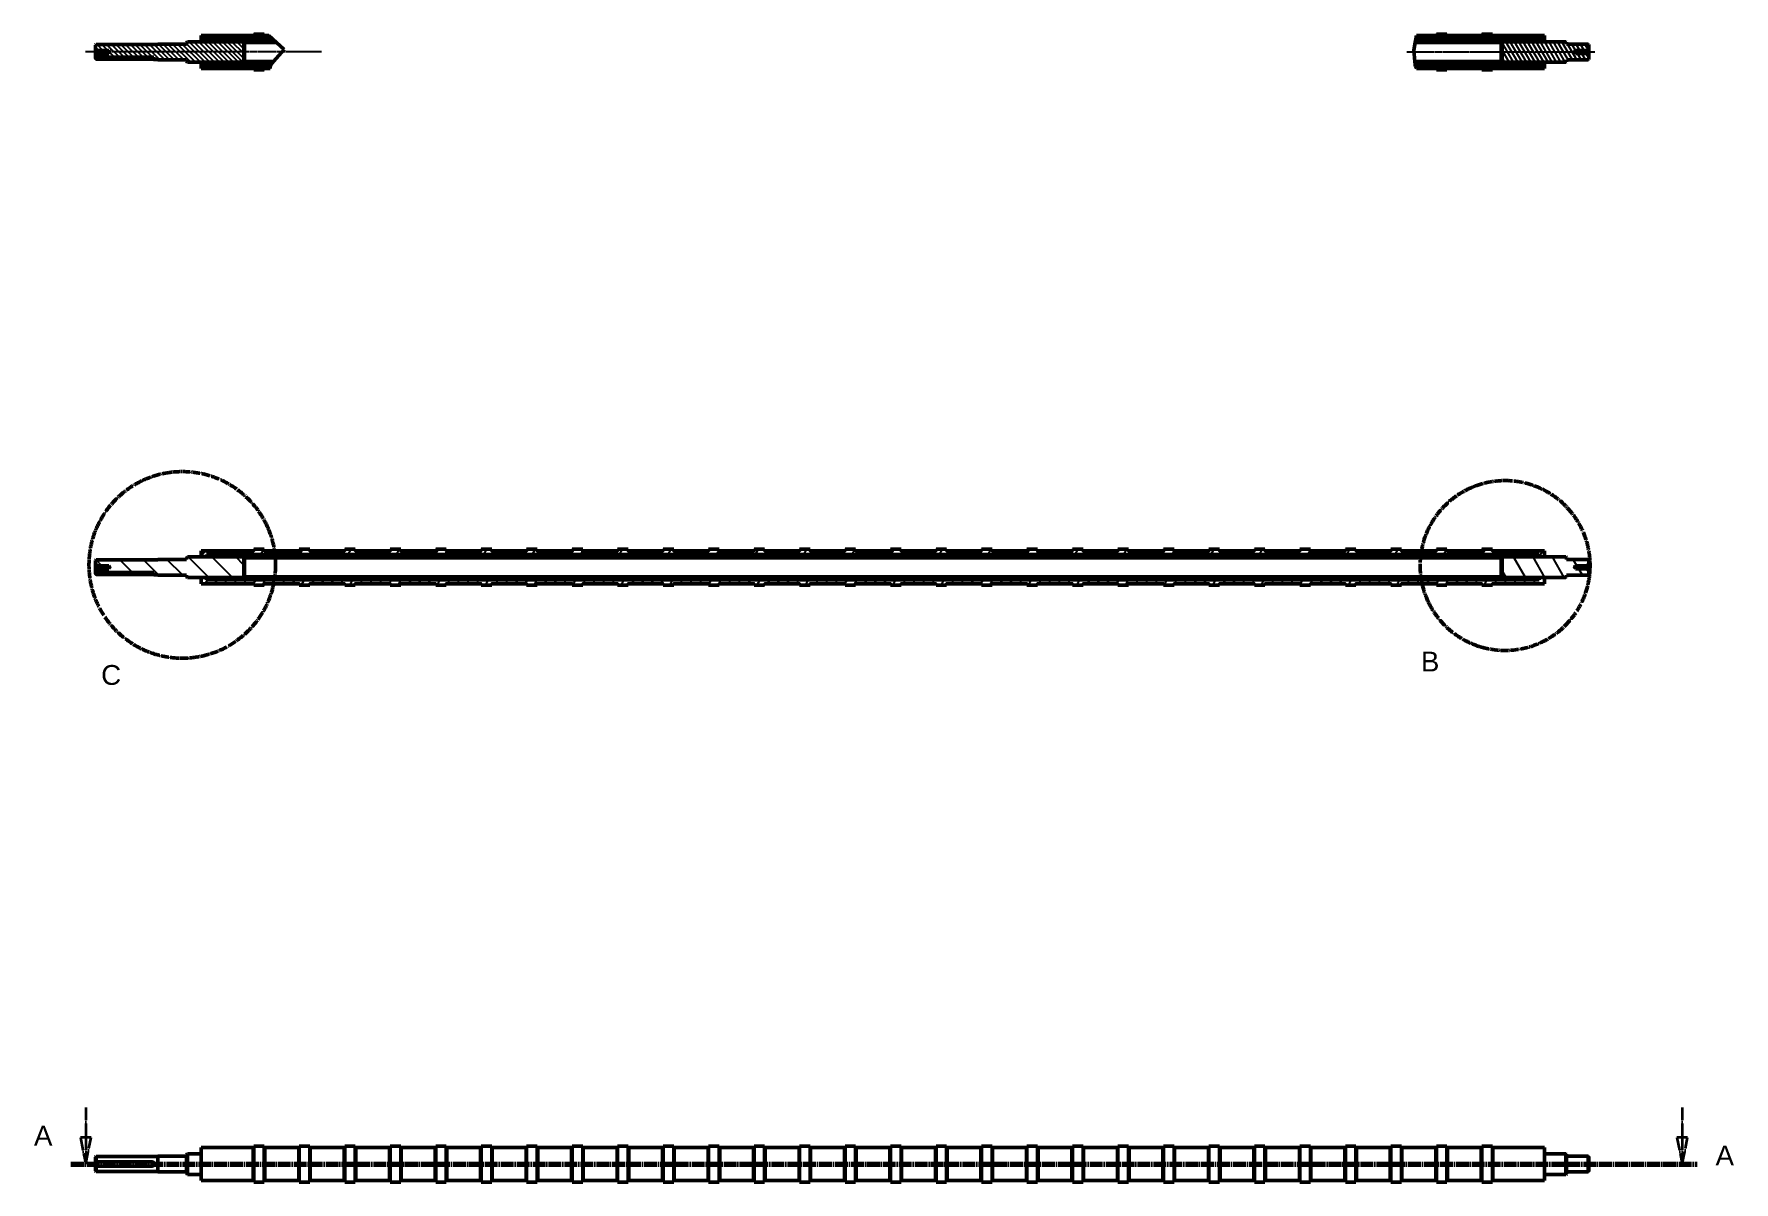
# Model space of a CAD drawing. Header units: millimetres. Extents: x 9918 to 13133, y 6712 to 8883.
import ezdxf

# ---------------------------------------------------------------- set-up
doc = ezdxf.new("R2010")
doc.units = ezdxf.units.MM
for name, pattern in [('ACAD_ISO04W100', [30, 24, -3, 0, -3]), ('JIS_08_15', [17.25, 15, -0.75, 0.75, -0.75]), ('JIS_09_15', [18.9, 15, -0.9, 0.6, -0.9, 0.6, -0.9])]:
    doc.linetypes.add(name, pattern=pattern)
for name, color, linetype, lineweight in [('ハッチング', 20, 'Continuous', 25), ('中心線', 4, 'JIS_08_15', 25), ('切断線', 3, 'JIS_09_15', 70), ('外形線', 7, 'Continuous', 50), ('破断線', 3, 'Continuous', 50), ('詳細領域', 3, 'JIS_09_15', 50)]:
    doc.layers.add(name, color=color, linetype=linetype, lineweight=lineweight)
doc.styles.add('Text Style14', font='ARIAL.TTF')
pattern_1 = [(45, (9129.058, 6550.385), (-22.45064, 22.45064), [])]
pattern_2 = [(60, (9129.058, 6550.385), (-13.748153, 7.9375), [])]
pattern_3 = [(45, (9956.507, 8378.4706), (-4.49019, 4.49019), [])]
pattern_4 = [(60, (9956.507, 8378.4706), (-2.74967, 1.587523), [])]
pattern_5 = [(45, (11996.1264, 8326.2004), (-4.98908, 4.98908), [])]
pattern_6 = [(60, (11996.1264, 8326.2004), (-3.055176, 1.763907), [])]

msp = doc.modelspace()

# ---------------------------------------------------------------- texts
at = {"layer": '切断線', "style": 'Text Style14'}
for s, p in [('B', (12540.7, 7677.6)), ('C', (10045.4, 7652.3)), ('A', (9918.4, 6781.2))]:
    msp.add_text(s, height=37.5, dxfattribs=at).set_placement(p)
at = {"layer": '切断線', "insert": (13097.8, 6743.7), "char_height": 37.5, "attachment_point": 7, "style": 'Text Style14'}
msp.add_mtext('A', dxfattribs=at)

# ---------------------------------------------------------------- blocks, each defined once
blk = doc.blocks.new('A-A')
at = {"layer": '切断線', "linetype": 'ACAD_ISO04W100', "lineweight": 35}
for p, q in [((27.9, 107), (27.9, 50)), ((3046.5, 107), (3046.5, 50)), ((17.9, 50), (27.9, 0)), ((37.9, 50), (17.9, 50)), ((27.9, 50), (27.9, 0)), ((27.9, 0), (37.9, 50)), ((3036.5, 50), (3046.5, 0)), ((3056.5, 50), (3036.5, 50)), ((3046.5, 50), (3046.5, 0)), ((3046.5, 0), (3056.5, 50))]:
    blk.add_line(p, q, dxfattribs=at)
at = {"layer": '切断線', "linetype": 'ACAD_ISO04W100', "lineweight": 70}
blk.add_line((0, 0), (3074.5, 0), dxfattribs=at)
at = {"layer": '切断線', "linetype": 'ACAD_ISO04W100', "lineweight": 35}
for points in [[(17.9, 50), (27.9, 0), (37.9, 50), (17.9, 50)], [(3036.5, 50), (3046.5, 0), (3056.5, 50), (3036.5, 50)]]:
    blk.add_lwpolyline(points, dxfattribs=at)
at = {"layer": '切断線'}
for points in [[(17.9, 50), (27.9, 0), (37.9, 50), (17.9, 50)], [(3036.5, 50), (3046.5, 0), (3056.5, 50), (3036.5, 50)]]:
    blk.add_solid(points, dxfattribs=at)

# ---------------------------------------------------------------- hatches: boundary and pattern name
at = {"layer": 'ハッチング'}
h = msp.add_hatch(dxfattribs=at)
h.set_pattern_fill('ANSI31', color=256, scale=25.400362, angle=15, style=0, double=1)
h.set_pattern_definition(pattern_4)
h.paths.add_polyline_path([(10370.1, 8872.9), (10362.5, 8879.9), (10354.9, 8879.9), (10354.9, 8879.9), (10354.8, 8879.9), (10354.7, 8879.9), (10354.7, 8880), (10354.6, 8880), (10354.6, 8880), (10354.5, 8880), (10354.4, 8880.1), (10354.4, 8880.1), (10354.3, 8880.1), (10354.3, 8880.2), (10354.2, 8880.2), (10354.2, 8880.3), (10354.1, 8880.3), (10354.1, 8880.4), (10354.1, 8880.4), (10354, 8880.5), (10354, 8880.5), (10354, 8880.6), (10354, 8880.7), (10354, 8880.7), (10354, 8880.8), (10353.9, 8880.9), (10353.9, 8880.9), (10353.9, 8882.9), (10333.9, 8882.9), (10333.9, 8880.9), (10333.9, 8880.9), (10333.9, 8880.8), (10333.9, 8880.7), (10333.9, 8880.7), (10333.9, 8880.6), (10333.9, 8880.5), (10333.8, 8880.5), (10333.8, 8880.4), (10333.8, 8880.4), (10333.7, 8880.3), (10333.7, 8880.3), (10333.6, 8880.2), (10333.6, 8880.2), (10333.6, 8880.1), (10333.5, 8880.1), (10333.4, 8880.1), (10333.4, 8880), (10333.3, 8880), (10333.3, 8880), (10333.2, 8880), (10333.1, 8879.9), (10333.1, 8879.9), (10333, 8879.9), (10332.9, 8879.9), (10234.4, 8879.9), (10234.4, 8868.4), (10244.4, 8868.4), (10244.4, 8872.9)])
h = msp.add_hatch(dxfattribs=at)
h.set_pattern_fill('ANSI31', color=256, scale=50.800724, style=0)
h.set_pattern_definition(pattern_3)
h.paths.add_polyline_path([(10376.7, 8866.9), (10370.1, 8872.9), (10244.4, 8872.9), (10244.4, 8869.4), (10245.4, 8868.4), (10316.4, 8868.4), (10316.4, 8866.9)])
h = msp.add_hatch(dxfattribs=at)
h.set_pattern_fill('ANSI31', color=256, scale=56.445013, style=0)
h.set_pattern_definition(pattern_5)
h.paths.add_polyline_path([(12531.1, 8872.9), (12530, 8866.9), (12692.4, 8866.9), (12692.4, 8868.4), (12763.4, 8868.4), (12764.4, 8869.4), (12764.4, 8872.9)])
h = msp.add_hatch(dxfattribs=at)
h.set_pattern_fill('ANSI31', color=256, scale=28.222507, angle=15, style=0, double=1)
h.set_pattern_definition(pattern_6)
h.paths.add_polyline_path([(12532.4, 8879.9), (12531.1, 8872.9), (12764.4, 8872.9), (12764.4, 8868.4), (12774.4, 8868.4), (12774.4, 8879.9), (12676.9, 8879.9), (12676.9, 8879.9), (12676.8, 8879.9), (12676.7, 8879.9), (12676.7, 8880), (12676.6, 8880), (12676.6, 8880), (12676.5, 8880), (12676.4, 8880.1), (12676.4, 8880.1), (12676.3, 8880.1), (12676.3, 8880.2), (12676.2, 8880.2), (12676.2, 8880.3), (12676.1, 8880.3), (12676.1, 8880.4), (12676.1, 8880.4), (12676, 8880.5), (12676, 8880.5), (12676, 8880.6), (12676, 8880.7), (12676, 8880.7), (12675.9, 8880.8), (12675.9, 8880.9), (12675.9, 8880.9), (12675.9, 8882.9), (12655.9, 8882.9), (12655.9, 8880.9), (12655.9, 8880.9), (12655.9, 8880.8), (12655.9, 8880.7), (12655.9, 8880.7), (12655.9, 8880.6), (12655.9, 8880.5), (12655.8, 8880.5), (12655.8, 8880.4), (12655.8, 8880.4), (12655.7, 8880.3), (12655.7, 8880.3), (12655.6, 8880.2), (12655.6, 8880.2), (12655.5, 8880.1), (12655.5, 8880.1), (12655.4, 8880.1), (12655.4, 8880), (12655.3, 8880), (12655.3, 8880), (12655.2, 8880), (12655.1, 8879.9), (12655.1, 8879.9), (12655, 8879.9), (12654.9, 8879.9), (12590.9, 8879.9), (12590.9, 8879.9), (12590.8, 8879.9), (12590.7, 8879.9), (12590.7, 8880), (12590.6, 8880), (12590.6, 8880), (12590.5, 8880), (12590.4, 8880.1), (12590.4, 8880.1), (12590.3, 8880.1), (12590.3, 8880.2), (12590.2, 8880.2), (12590.2, 8880.3), (12590.1, 8880.3), (12590.1, 8880.4), (12590.1, 8880.4), (12590, 8880.5), (12590, 8880.5), (12590, 8880.6), (12590, 8880.7), (12590, 8880.7), (12589.9, 8880.8), (12589.9, 8880.9), (12589.9, 8880.9), (12589.9, 8882.9), (12569.9, 8882.9), (12569.9, 8880.9), (12569.9, 8880.9), (12569.9, 8880.8), (12569.9, 8880.7), (12569.9, 8880.7), (12569.9, 8880.6), (12569.9, 8880.5), (12569.8, 8880.5), (12569.8, 8880.4), (12569.8, 8880.4), (12569.7, 8880.3), (12569.7, 8880.3), (12569.6, 8880.2), (12569.6, 8880.2), (12569.5, 8880.1), (12569.5, 8880.1), (12569.4, 8880.1), (12569.4, 8880), (12569.3, 8880), (12569.3, 8880), (12569.2, 8880), (12569.1, 8879.9), (12569.1, 8879.9), (12569, 8879.9), (12568.9, 8879.9)])
h = msp.add_hatch(dxfattribs=at)
h.set_pattern_fill('ANSI31', color=256, scale=50.800724, angle=90, style=0)
h.set_pattern_definition([(135, (9956.507, 8378.4706), (-4.49019, -4.49019), [])])
h.paths.add_polyline_path([(10315.4, 8866.4), (10313.4, 8868.4), (10208.9, 8868.4), (10206.9, 8866.4), (10206.9, 8863.9), (10152.9, 8863.9), (10152.9, 8862.9), (10035.9, 8862.9), (10034.9, 8861.9), (10034.9, 8854.9), (10035.1, 8854.7), (10035.3, 8854.6), (10035.4, 8854.4), (10035.6, 8854.3), (10035.8, 8854.1), (10035.9, 8854), (10036, 8853.8), (10036.2, 8853.7), (10036.3, 8853.5), (10036.4, 8853.4), (10036.6, 8853.3), (10036.7, 8853.2), (10036.8, 8853), (10036.9, 8852.9), (10037, 8852.8), (10037.2, 8852.7), (10037.3, 8852.6), (10037.4, 8852.5), (10037.5, 8852.4), (10037.6, 8852.3), (10037.7, 8852.2), (10037.8, 8852.1), (10037.8, 8852), (10037.9, 8851.9), (10059.9, 8851.9), (10061.3, 8849.6), (10061.5, 8849.3), (10061.6, 8849.2), (10061.6, 8849.1), (10061.6, 8849.1), (10061.7, 8849), (10061.7, 8849), (10061.7, 8849), (10061.7, 8849), (10061.7, 8848.9), (10061.7, 8848.9), (10061.7, 8848.9), (10061.7, 8848.9), (10061.7, 8848.9), (10061.7, 8848.9), (10061.7, 8848.9), (10061.7, 8848.8), (10061.7, 8848.8), (10061.6, 8848.8), (10061.6, 8848.7), (10061.6, 8848.7), (10061.5, 8848.5), (10061.3, 8848.2), (10059.9, 8845.9), (10037.9, 8845.9), (10037.8, 8845.8), (10037.8, 8845.7), (10037.7, 8845.6), (10037.6, 8845.6), (10037.5, 8845.5), (10037.4, 8845.4), (10037.3, 8845.2), (10037.2, 8845.1), (10037, 8845), (10036.9, 8844.9), (10036.8, 8844.8), (10036.7, 8844.7), (10036.6, 8844.6), (10036.4, 8844.4), (10036.3, 8844.3), (10036.2, 8844.2), (10036, 8844), (10035.9, 8843.9), (10035.8, 8843.7), (10035.6, 8843.6), (10035.4, 8843.4), (10035.3, 8843.3), (10035.1, 8843.1), (10034.9, 8842.9), (10034.9, 8838.9), (10144.9, 8838.9), (10144.9, 8834.9), (10152.9, 8834.9), (10152.9, 8833.9), (10206.9, 8833.9), (10206.9, 8831.4), (10208.9, 8829.4), (10313.4, 8829.4), (10315.4, 8831.4)])
h = msp.add_hatch(dxfattribs=at)
h.set_pattern_fill('ANSI31', color=256, scale=56.445013, angle=75, style=0)
h.set_pattern_definition([(120, (11996.1264, 8326.2004), (-6.11035, -3.527813), [])])
h.paths.add_polyline_path([(12832.9, 8845.9), (12831.6, 8848.2), (12831.4, 8848.5), (12831.3, 8848.7), (12831.3, 8848.7), (12831.2, 8848.8), (12831.2, 8848.8), (12831.2, 8848.8), (12831.2, 8848.9), (12831.2, 8848.9), (12831.2, 8848.9), (12831.2, 8848.9), (12831.2, 8848.9), (12831.2, 8848.9), (12831.2, 8848.9), (12831.2, 8849), (12831.2, 8849), (12831.2, 8849), (12831.2, 8849), (12831.2, 8849.1), (12831.3, 8849.1), (12831.3, 8849.2), (12831.4, 8849.3), (12831.6, 8849.6), (12832.9, 8851.9), (12854.9, 8851.9), (12855, 8852), (12855.1, 8852.1), (12855.2, 8852.2), (12855.3, 8852.3), (12855.4, 8852.4), (12855.5, 8852.5), (12855.6, 8852.6), (12855.7, 8852.7), (12855.8, 8852.8), (12855.9, 8852.9), (12856.1, 8853), (12856.2, 8853.2), (12856.3, 8853.3), (12856.4, 8853.4), (12856.6, 8853.5), (12856.7, 8853.7), (12856.8, 8853.8), (12857, 8854), (12857.1, 8854.1), (12857.3, 8854.3), (12857.4, 8854.4), (12857.6, 8854.6), (12857.8, 8854.7), (12857.9, 8854.9), (12857.9, 8862.9), (12856.9, 8863.9), (12815.9, 8863.9), (12815.9, 8867.4), (12814.9, 8868.4), (12695.4, 8868.4), (12694.4, 8867.4), (12694.4, 8830.4), (12695.4, 8829.4), (12814.9, 8829.4), (12815.9, 8830.4), (12815.9, 8833.9), (12856.9, 8833.9), (12857.9, 8834.9), (12857.9, 8842.9), (12857.8, 8843.1), (12857.6, 8843.3), (12857.4, 8843.4), (12857.3, 8843.6), (12857.1, 8843.7), (12857, 8843.9), (12856.8, 8844), (12856.7, 8844.2), (12856.6, 8844.3), (12856.4, 8844.4), (12856.3, 8844.6), (12856.2, 8844.7), (12856.1, 8844.8), (12855.9, 8844.9), (12855.8, 8845), (12855.7, 8845.1), (12855.6, 8845.2), (12855.5, 8845.4), (12855.4, 8845.5), (12855.3, 8845.6), (12855.2, 8845.6), (12855.1, 8845.7), (12855, 8845.8), (12854.9, 8845.9)])
h = msp.add_hatch(dxfattribs=at)
h.set_pattern_fill('ANSI31', color=256, scale=25.400362, angle=15, style=0, double=1)
h.set_pattern_definition(pattern_4)
h.paths.add_polyline_path([(10364.7, 8817.9), (10365.4, 8824.1), (10366.1, 8824.9), (10244.4, 8824.9), (10244.4, 8829.4), (10234.4, 8829.4), (10234.4, 8817.9), (10332.9, 8817.9), (10333, 8817.9), (10333.1, 8817.9), (10333.1, 8817.9), (10333.2, 8817.9), (10333.3, 8817.9), (10333.3, 8817.8), (10333.4, 8817.8), (10333.4, 8817.8), (10333.5, 8817.8), (10333.6, 8817.7), (10333.6, 8817.7), (10333.6, 8817.6), (10333.7, 8817.6), (10333.7, 8817.5), (10333.8, 8817.5), (10333.8, 8817.4), (10333.8, 8817.4), (10333.9, 8817.3), (10333.9, 8817.2), (10333.9, 8817.2), (10333.9, 8817.1), (10333.9, 8817.1), (10333.9, 8817), (10333.9, 8816.9), (10333.9, 8814.9), (10353.9, 8814.9), (10353.9, 8816.9), (10353.9, 8817), (10354, 8817.1), (10354, 8817.1), (10354, 8817.2), (10354, 8817.2), (10354, 8817.3), (10354, 8817.4), (10354.1, 8817.4), (10354.1, 8817.5), (10354.1, 8817.5), (10354.2, 8817.6), (10354.2, 8817.6), (10354.3, 8817.7), (10354.3, 8817.7), (10354.4, 8817.8), (10354.4, 8817.8), (10354.5, 8817.8), (10354.6, 8817.8), (10354.6, 8817.9), (10354.7, 8817.9), (10354.7, 8817.9), (10354.8, 8817.9), (10354.9, 8817.9), (10354.9, 8817.9)])
h = msp.add_hatch(dxfattribs=at)
h.set_pattern_fill('ANSI31', color=256, scale=50.800724, style=0)
h.set_pattern_definition(pattern_3)
h.paths.add_polyline_path([(10366.1, 8824.9), (10371.4, 8830.9), (10316.4, 8830.9), (10316.4, 8829.4), (10245.4, 8829.4), (10244.4, 8828.4), (10244.4, 8824.9)])
h = msp.add_hatch(dxfattribs=at)
h.set_pattern_fill('ANSI31', color=256, scale=56.445013, style=0)
h.set_pattern_definition(pattern_5)
h.paths.add_polyline_path([(12529.2, 8830.9), (12529.7, 8824.9), (12764.4, 8824.9), (12764.4, 8828.4), (12763.4, 8829.4), (12692.4, 8829.4), (12692.4, 8830.9)])
h = msp.add_hatch(dxfattribs=at)
h.set_pattern_fill('ANSI31', color=256, scale=28.222507, angle=15, style=0, double=1)
h.set_pattern_definition(pattern_6)
h.paths.add_polyline_path([(12529.9, 8822.3), (12532.2, 8817.9), (12568.9, 8817.9), (12569, 8817.9), (12569.1, 8817.9), (12569.1, 8817.9), (12569.2, 8817.9), (12569.3, 8817.9), (12569.3, 8817.8), (12569.4, 8817.8), (12569.4, 8817.8), (12569.5, 8817.8), (12569.5, 8817.7), (12569.6, 8817.7), (12569.6, 8817.6), (12569.7, 8817.6), (12569.7, 8817.5), (12569.8, 8817.5), (12569.8, 8817.4), (12569.8, 8817.4), (12569.9, 8817.3), (12569.9, 8817.2), (12569.9, 8817.2), (12569.9, 8817.1), (12569.9, 8817.1), (12569.9, 8817), (12569.9, 8816.9), (12569.9, 8814.9), (12589.9, 8814.9), (12589.9, 8816.9), (12589.9, 8817), (12589.9, 8817.1), (12590, 8817.1), (12590, 8817.2), (12590, 8817.2), (12590, 8817.3), (12590, 8817.4), (12590.1, 8817.4), (12590.1, 8817.5), (12590.1, 8817.5), (12590.2, 8817.6), (12590.2, 8817.6), (12590.3, 8817.7), (12590.3, 8817.7), (12590.4, 8817.8), (12590.4, 8817.8), (12590.5, 8817.8), (12590.6, 8817.8), (12590.6, 8817.9), (12590.7, 8817.9), (12590.7, 8817.9), (12590.8, 8817.9), (12590.9, 8817.9), (12590.9, 8817.9), (12654.9, 8817.9), (12655, 8817.9), (12655.1, 8817.9), (12655.1, 8817.9), (12655.2, 8817.9), (12655.3, 8817.9), (12655.3, 8817.8), (12655.4, 8817.8), (12655.4, 8817.8), (12655.5, 8817.8), (12655.5, 8817.7), (12655.6, 8817.7), (12655.6, 8817.6), (12655.7, 8817.6), (12655.7, 8817.5), (12655.8, 8817.5), (12655.8, 8817.4), (12655.8, 8817.4), (12655.9, 8817.3), (12655.9, 8817.2), (12655.9, 8817.2), (12655.9, 8817.1), (12655.9, 8817.1), (12655.9, 8817), (12655.9, 8816.9), (12655.9, 8814.9), (12675.9, 8814.9), (12675.9, 8816.9), (12675.9, 8817), (12675.9, 8817.1), (12676, 8817.1), (12676, 8817.2), (12676, 8817.2), (12676, 8817.3), (12676, 8817.4), (12676.1, 8817.4), (12676.1, 8817.5), (12676.1, 8817.5), (12676.2, 8817.6), (12676.2, 8817.6), (12676.3, 8817.7), (12676.3, 8817.7), (12676.4, 8817.8), (12676.4, 8817.8), (12676.5, 8817.8), (12676.6, 8817.8), (12676.6, 8817.9), (12676.7, 8817.9), (12676.7, 8817.9), (12676.8, 8817.9), (12676.9, 8817.9), (12676.9, 8817.9), (12774.4, 8817.9), (12774.4, 8829.4), (12764.4, 8829.4), (12764.4, 8824.9), (12529.7, 8824.9)])
h = msp.add_hatch(dxfattribs=at)
h.set_pattern_fill('ANSI31', color=256, scale=127, angle=15, style=0, double=1)
h.set_pattern_definition(pattern_2)
h.paths.add_polyline_path([(10234.4, 7894.1), (10244.4, 7894.1), (10244.4, 7898.6), (12764.4, 7898.6), (12764.4, 7894.1), (12774.4, 7894.1), (12774.4, 7905.6), (12676.9, 7905.6), (12676.9, 7905.6), (12676.8, 7905.6), (12676.7, 7905.6), (12676.7, 7905.6), (12676.6, 7905.7), (12676.6, 7905.7), (12676.5, 7905.7), (12676.4, 7905.7), (12676.4, 7905.8), (12676.3, 7905.8), (12676.3, 7905.8), (12676.2, 7905.9), (12676.2, 7905.9), (12676.1, 7906), (12676.1, 7906), (12676.1, 7906.1), (12676, 7906.2), (12676, 7906.2), (12676, 7906.3), (12676, 7906.3), (12676, 7906.4), (12675.9, 7906.5), (12675.9, 7906.5), (12675.9, 7906.6), (12675.9, 7908.6), (12655.9, 7908.6), (12655.9, 7906.6), (12655.9, 7906.5), (12655.9, 7906.5), (12655.9, 7906.4), (12655.9, 7906.3), (12655.9, 7906.3), (12655.9, 7906.2), (12655.8, 7906.2), (12655.8, 7906.1), (12655.8, 7906), (12655.7, 7906), (12655.7, 7905.9), (12655.6, 7905.9), (12655.6, 7905.8), (12655.5, 7905.8), (12655.5, 7905.8), (12655.4, 7905.7), (12655.4, 7905.7), (12655.3, 7905.7), (12655.3, 7905.7), (12655.2, 7905.6), (12655.1, 7905.6), (12655.1, 7905.6), (12655, 7905.6), (12654.9, 7905.6), (12590.9, 7905.6), (12590.9, 7905.6), (12590.8, 7905.6), (12590.7, 7905.6), (12590.7, 7905.6), (12590.6, 7905.7), (12590.6, 7905.7), (12590.5, 7905.7), (12590.4, 7905.7), (12590.4, 7905.8), (12590.3, 7905.8), (12590.3, 7905.8), (12590.2, 7905.9), (12590.2, 7905.9), (12590.1, 7906), (12590.1, 7906), (12590.1, 7906.1), (12590, 7906.2), (12590, 7906.2), (12590, 7906.3), (12590, 7906.3), (12590, 7906.4), (12589.9, 7906.5), (12589.9, 7906.5), (12589.9, 7906.6), (12589.9, 7908.6), (12569.9, 7908.6), (12569.9, 7906.6), (12569.9, 7906.5), (12569.9, 7906.5), (12569.9, 7906.4), (12569.9, 7906.3), (12569.9, 7906.3), (12569.9, 7906.2), (12569.8, 7906.2), (12569.8, 7906.1), (12569.8, 7906), (12569.7, 7906), (12569.7, 7905.9), (12569.6, 7905.9), (12569.6, 7905.8), (12569.5, 7905.8), (12569.5, 7905.8), (12569.4, 7905.7), (12569.4, 7905.7), (12569.3, 7905.7), (12569.3, 7905.7), (12569.2, 7905.6), (12569.1, 7905.6), (12569.1, 7905.6), (12569, 7905.6), (12568.9, 7905.6), (12504.9, 7905.6), (12504.9, 7905.6), (12504.8, 7905.6), (12504.7, 7905.6), (12504.7, 7905.6), (12504.6, 7905.7), (12504.6, 7905.7), (12504.5, 7905.7), (12504.4, 7905.7), (12504.4, 7905.8), (12504.3, 7905.8), (12504.3, 7905.8), (12504.2, 7905.9), (12504.2, 7905.9), (12504.1, 7906), (12504.1, 7906), (12504.1, 7906.1), (12504, 7906.2), (12504, 7906.2), (12504, 7906.3), (12504, 7906.3), (12504, 7906.4), (12503.9, 7906.5), (12503.9, 7906.5), (12503.9, 7906.6), (12503.9, 7908.6), (12483.9, 7908.6), (12483.9, 7906.6), (12483.9, 7906.5), (12483.9, 7906.5), (12483.9, 7906.4), (12483.9, 7906.3), (12483.9, 7906.3), (12483.9, 7906.2), (12483.8, 7906.2), (12483.8, 7906.1), (12483.8, 7906), (12483.7, 7906), (12483.7, 7905.9), (12483.6, 7905.9), (12483.6, 7905.8), (12483.5, 7905.8), (12483.5, 7905.8), (12483.4, 7905.7), (12483.4, 7905.7), (12483.3, 7905.7), (12483.3, 7905.7), (12483.2, 7905.6), (12483.1, 7905.6), (12483.1, 7905.6), (12483, 7905.6), (12482.9, 7905.6), (12418.9, 7905.6), (12418.9, 7905.6), (12418.8, 7905.6), (12418.7, 7905.6), (12418.7, 7905.6), (12418.6, 7905.7), (12418.6, 7905.7), (12418.5, 7905.7), (12418.4, 7905.7), (12418.4, 7905.8), (12418.3, 7905.8), (12418.3, 7905.8), (12418.2, 7905.9), (12418.2, 7905.9), (12418.1, 7906), (12418.1, 7906), (12418.1, 7906.1), (12418, 7906.2), (12418, 7906.2), (12418, 7906.3), (12418, 7906.3), (12418, 7906.4), (12417.9, 7906.5), (12417.9, 7906.5), (12417.9, 7906.6), (12417.9, 7908.6), (12397.9, 7908.6), (12397.9, 7906.6), (12397.9, 7906.5), (12397.9, 7906.5), (12397.9, 7906.4), (12397.9, 7906.3), (12397.9, 7906.3), (12397.9, 7906.2), (12397.8, 7906.2), (12397.8, 7906.1), (12397.8, 7906), (12397.7, 7906), (12397.7, 7905.9), (12397.6, 7905.9), (12397.6, 7905.8), (12397.5, 7905.8), (12397.5, 7905.8), (12397.4, 7905.7), (12397.4, 7905.7), (12397.3, 7905.7), (12397.3, 7905.7), (12397.2, 7905.6), (12397.1, 7905.6), (12397.1, 7905.6), (12397, 7905.6), (12396.9, 7905.6), (12332.9, 7905.6), (12332.9, 7905.6), (12332.8, 7905.6), (12332.7, 7905.6), (12332.7, 7905.6), (12332.6, 7905.7), (12332.6, 7905.7), (12332.5, 7905.7), (12332.4, 7905.7), (12332.4, 7905.8), (12332.3, 7905.8), (12332.3, 7905.8), (12332.2, 7905.9), (12332.2, 7905.9), (12332.1, 7906), (12332.1, 7906), (12332.1, 7906.1), (12332, 7906.2), (12332, 7906.2), (12332, 7906.3), (12332, 7906.3), (12332, 7906.4), (12331.9, 7906.5), (12331.9, 7906.5), (12331.9, 7906.6), (12331.9, 7908.6), (12311.9, 7908.6), (12311.9, 7906.6), (12311.9, 7906.5), (12311.9, 7906.5), (12311.9, 7906.4), (12311.9, 7906.3), (12311.9, 7906.3), (12311.9, 7906.2), (12311.8, 7906.2), (12311.8, 7906.1), (12311.8, 7906), (12311.7, 7906), (12311.7, 7905.9), (12311.6, 7905.9), (12311.6, 7905.8), (12311.5, 7905.8), (12311.5, 7905.8), (12311.4, 7905.7), (12311.4, 7905.7), (12311.3, 7905.7), (12311.3, 7905.7), (12311.2, 7905.6), (12311.1, 7905.6), (12311.1, 7905.6), (12311, 7905.6), (12310.9, 7905.6), (12246.9, 7905.6), (12246.9, 7905.6), (12246.8, 7905.6), (12246.7, 7905.6), (12246.7, 7905.6), (12246.6, 7905.7), (12246.6, 7905.7), (12246.5, 7905.7), (12246.4, 7905.7), (12246.4, 7905.8), (12246.3, 7905.8), (12246.3, 7905.8), (12246.2, 7905.9), (12246.2, 7905.9), (12246.1, 7906), (12246.1, 7906), (12246.1, 7906.1), (12246, 7906.2), (12246, 7906.2), (12246, 7906.3), (12246, 7906.3), (12246, 7906.4), (12245.9, 7906.5), (12245.9, 7906.5), (12245.9, 7906.6), (12245.9, 7908.6), (12225.9, 7908.6), (12225.9, 7906.6), (12225.9, 7906.5), (12225.9, 7906.5), (12225.9, 7906.4), (12225.9, 7906.3), (12225.9, 7906.3), (12225.9, 7906.2), (12225.8, 7906.2), (12225.8, 7906.1), (12225.8, 7906), (12225.7, 7906), (12225.7, 7905.9), (12225.6, 7905.9), (12225.6, 7905.8), (12225.5, 7905.8), (12225.5, 7905.8), (12225.4, 7905.7), (12225.4, 7905.7), (12225.3, 7905.7), (12225.3, 7905.7), (12225.2, 7905.6), (12225.1, 7905.6), (12225.1, 7905.6), (12225, 7905.6), (12224.9, 7905.6), (12160.9, 7905.6), (12160.9, 7905.6), (12160.8, 7905.6), (12160.7, 7905.6), (12160.7, 7905.6), (12160.6, 7905.7), (12160.6, 7905.7), (12160.5, 7905.7), (12160.4, 7905.7), (12160.4, 7905.8), (12160.3, 7905.8), (12160.3, 7905.8), (12160.2, 7905.9), (12160.2, 7905.9), (12160.1, 7906), (12160.1, 7906), (12160.1, 7906.1), (12160, 7906.2), (12160, 7906.2), (12160, 7906.3), (12160, 7906.3), (12160, 7906.4), (12159.9, 7906.5), (12159.9, 7906.5), (12159.9, 7906.6), (12159.9, 7908.6), (12139.9, 7908.6), (12139.9, 7906.6), (12139.9, 7906.5), (12139.9, 7906.5), (12139.9, 7906.4), (12139.9, 7906.3), (12139.9, 7906.3), (12139.9, 7906.2), (12139.8, 7906.2), (12139.8, 7906.1), (12139.8, 7906), (12139.7, 7906), (12139.7, 7905.9), (12139.6, 7905.9), (12139.6, 7905.8), (12139.5, 7905.8), (12139.5, 7905.8), (12139.4, 7905.7), (12139.4, 7905.7), (12139.3, 7905.7), (12139.3, 7905.7), (12139.2, 7905.6), (12139.1, 7905.6), (12139.1, 7905.6), (12139, 7905.6), (12138.9, 7905.6), (12074.9, 7905.6), (12074.9, 7905.6), (12074.8, 7905.6), (12074.7, 7905.6), (12074.7, 7905.6), (12074.6, 7905.7), (12074.6, 7905.7), (12074.5, 7905.7), (12074.4, 7905.7), (12074.4, 7905.8), (12074.3, 7905.8), (12074.3, 7905.8), (12074.2, 7905.9), (12074.2, 7905.9), (12074.1, 7906), (12074.1, 7906), (12074.1, 7906.1), (12074, 7906.2), (12074, 7906.2), (12074, 7906.3), (12074, 7906.3), (12074, 7906.4), (12073.9, 7906.5), (12073.9, 7906.5), (12073.9, 7906.6), (12073.9, 7908.6), (12053.9, 7908.6), (12053.9, 7906.6), (12053.9, 7906.5), (12053.9, 7906.5), (12053.9, 7906.4), (12053.9, 7906.3), (12053.9, 7906.3), (12053.9, 7906.2), (12053.8, 7906.2), (12053.8, 7906.1), (12053.8, 7906), (12053.7, 7906), (12053.7, 7905.9), (12053.6, 7905.9), (12053.6, 7905.8), (12053.5, 7905.8), (12053.5, 7905.8), (12053.4, 7905.7), (12053.4, 7905.7), (12053.3, 7905.7), (12053.3, 7905.7), (12053.2, 7905.6), (12053.1, 7905.6), (12053.1, 7905.6), (12053, 7905.6), (12052.9, 7905.6), (11988.9, 7905.6), (11988.9, 7905.6), (11988.8, 7905.6), (11988.7, 7905.6), (11988.7, 7905.6), (11988.6, 7905.7), (11988.6, 7905.7), (11988.5, 7905.7), (11988.4, 7905.7), (11988.4, 7905.8), (11988.3, 7905.8), (11988.3, 7905.8), (11988.2, 7905.9), (11988.2, 7905.9), (11988.1, 7906), (11988.1, 7906), (11988.1, 7906.1), (11988, 7906.2), (11988, 7906.2), (11988, 7906.3), (11988, 7906.3), (11988, 7906.4), (11987.9, 7906.5), (11987.9, 7906.5), (11987.9, 7906.6), (11987.9, 7908.6), (11967.9, 7908.6), (11967.9, 7906.6), (11967.9, 7906.5), (11967.9, 7906.5), (11967.9, 7906.4), (11967.9, 7906.3), (11967.9, 7906.3), (11967.9, 7906.2), (11967.8, 7906.2), (11967.8, 7906.1), (11967.8, 7906), (11967.7, 7906), (11967.7, 7905.9), (11967.6, 7905.9), (11967.6, 7905.8), (11967.5, 7905.8), (11967.5, 7905.8), (11967.4, 7905.7), (11967.4, 7905.7), (11967.3, 7905.7), (11967.3, 7905.7), (11967.2, 7905.6), (11967.1, 7905.6), (11967.1, 7905.6), (11967, 7905.6), (11966.9, 7905.6), (11902.9, 7905.6), (11902.9, 7905.6), (11902.8, 7905.6), (11902.7, 7905.6), (11902.7, 7905.6), (11902.6, 7905.7), (11902.6, 7905.7), (11902.5, 7905.7), (11902.4, 7905.7), (11902.4, 7905.8), (11902.3, 7905.8), (11902.3, 7905.8), (11902.2, 7905.9), (11902.2, 7905.9), (11902.1, 7906), (11902.1, 7906), (11902.1, 7906.1), (11902, 7906.2), (11902, 7906.2), (11902, 7906.3), (11902, 7906.3), (11902, 7906.4), (11901.9, 7906.5), (11901.9, 7906.5), (11901.9, 7906.6), (11901.9, 7908.6), (11881.9, 7908.6), (11881.9, 7906.6), (11881.9, 7906.5), (11881.9, 7906.5), (11881.9, 7906.4), (11881.9, 7906.3), (11881.9, 7906.3), (11881.9, 7906.2), (11881.8, 7906.2), (11881.8, 7906.1), (11881.8, 7906), (11881.7, 7906), (11881.7, 7905.9), (11881.6, 7905.9), (11881.6, 7905.8), (11881.5, 7905.8), (11881.5, 7905.8), (11881.4, 7905.7), (11881.4, 7905.7), (11881.3, 7905.7), (11881.3, 7905.7), (11881.2, 7905.6), (11881.1, 7905.6), (11881.1, 7905.6), (11881, 7905.6), (11880.9, 7905.6), (11816.9, 7905.6), (11816.9, 7905.6), (11816.8, 7905.6), (11816.7, 7905.6), (11816.7, 7905.6), (11816.6, 7905.7), (11816.6, 7905.7), (11816.5, 7905.7), (11816.4, 7905.7), (11816.4, 7905.8), (11816.3, 7905.8), (11816.3, 7905.8), (11816.2, 7905.9), (11816.2, 7905.9), (11816.1, 7906), (11816.1, 7906), (11816.1, 7906.1), (11816, 7906.2), (11816, 7906.2), (11816, 7906.3), (11816, 7906.3), (11816, 7906.4), (11815.9, 7906.5), (11815.9, 7906.5), (11815.9, 7906.6), (11815.9, 7908.6), (11795.9, 7908.6), (11795.9, 7906.6), (11795.9, 7906.5), (11795.9, 7906.5), (11795.9, 7906.4), (11795.9, 7906.3), (11795.9, 7906.3), (11795.9, 7906.2), (11795.8, 7906.2), (11795.8, 7906.1), (11795.8, 7906), (11795.7, 7906), (11795.7, 7905.9), (11795.6, 7905.9), (11795.6, 7905.8), (11795.5, 7905.8), (11795.5, 7905.8), (11795.4, 7905.7), (11795.4, 7905.7), (11795.3, 7905.7), (11795.3, 7905.7), (11795.2, 7905.6), (11795.1, 7905.6), (11795.1, 7905.6), (11795, 7905.6), (11794.9, 7905.6), (11730.9, 7905.6), (11730.9, 7905.6), (11730.8, 7905.6), (11730.7, 7905.6), (11730.7, 7905.6), (11730.6, 7905.7), (11730.6, 7905.7), (11730.5, 7905.7), (11730.4, 7905.7), (11730.4, 7905.8), (11730.3, 7905.8), (11730.3, 7905.8), (11730.2, 7905.9), (11730.2, 7905.9), (11730.1, 7906), (11730.1, 7906), (11730.1, 7906.1), (11730, 7906.2), (11730, 7906.2), (11730, 7906.3), (11730, 7906.3), (11730, 7906.4), (11729.9, 7906.5), (11729.9, 7906.5), (11729.9, 7906.6), (11729.9, 7908.6), (11709.9, 7908.6), (11709.9, 7906.6), (11709.9, 7906.5), (11709.9, 7906.5), (11709.9, 7906.4), (11709.9, 7906.3), (11709.9, 7906.3), (11709.9, 7906.2), (11709.8, 7906.2), (11709.8, 7906.1), (11709.8, 7906), (11709.7, 7906), (11709.7, 7905.9), (11709.6, 7905.9), (11709.6, 7905.8), (11709.5, 7905.8), (11709.5, 7905.8), (11709.4, 7905.7), (11709.4, 7905.7), (11709.3, 7905.7), (11709.3, 7905.7), (11709.2, 7905.6), (11709.1, 7905.6), (11709.1, 7905.6), (11709, 7905.6), (11708.9, 7905.6), (11644.9, 7905.6), (11644.9, 7905.6), (11644.8, 7905.6), (11644.7, 7905.6), (11644.7, 7905.6), (11644.6, 7905.7), (11644.6, 7905.7), (11644.5, 7905.7), (11644.4, 7905.7), (11644.4, 7905.8), (11644.3, 7905.8), (11644.3, 7905.8), (11644.2, 7905.9), (11644.2, 7905.9), (11644.1, 7906), (11644.1, 7906), (11644.1, 7906.1), (11644, 7906.2), (11644, 7906.2), (11644, 7906.3), (11644, 7906.3), (11644, 7906.4), (11643.9, 7906.5), (11643.9, 7906.5), (11643.9, 7906.6), (11643.9, 7908.6), (11623.9, 7908.6), (11623.9, 7906.6), (11623.9, 7906.5), (11623.9, 7906.5), (11623.9, 7906.4), (11623.9, 7906.3), (11623.9, 7906.3), (11623.9, 7906.2), (11623.8, 7906.2), (11623.8, 7906.1), (11623.8, 7906), (11623.7, 7906), (11623.7, 7905.9), (11623.6, 7905.9), (11623.6, 7905.8), (11623.5, 7905.8), (11623.5, 7905.8), (11623.4, 7905.7), (11623.4, 7905.7), (11623.3, 7905.7), (11623.3, 7905.7), (11623.2, 7905.6), (11623.1, 7905.6), (11623.1, 7905.6), (11623, 7905.6), (11622.9, 7905.6), (11558.9, 7905.6), (11558.9, 7905.6), (11558.8, 7905.6), (11558.7, 7905.6), (11558.7, 7905.6), (11558.6, 7905.7), (11558.6, 7905.7), (11558.5, 7905.7), (11558.4, 7905.7), (11558.4, 7905.8), (11558.3, 7905.8), (11558.3, 7905.8), (11558.2, 7905.9), (11558.2, 7905.9), (11558.1, 7906), (11558.1, 7906), (11558.1, 7906.1), (11558, 7906.2), (11558, 7906.2), (11558, 7906.3), (11558, 7906.3), (11558, 7906.4), (11557.9, 7906.5), (11557.9, 7906.5), (11557.9, 7906.6), (11557.9, 7908.6), (11537.9, 7908.6), (11537.9, 7906.6), (11537.9, 7906.5), (11537.9, 7906.5), (11537.9, 7906.4), (11537.9, 7906.3), (11537.9, 7906.3), (11537.9, 7906.2), (11537.8, 7906.2), (11537.8, 7906.1), (11537.8, 7906), (11537.7, 7906), (11537.7, 7905.9), (11537.6, 7905.9), (11537.6, 7905.8), (11537.5, 7905.8), (11537.5, 7905.8), (11537.4, 7905.7), (11537.4, 7905.7), (11537.3, 7905.7), (11537.3, 7905.7), (11537.2, 7905.6), (11537.1, 7905.6), (11537.1, 7905.6), (11537, 7905.6), (11536.9, 7905.6), (11472.9, 7905.6), (11472.9, 7905.6), (11472.8, 7905.6), (11472.7, 7905.6), (11472.7, 7905.6), (11472.6, 7905.7), (11472.6, 7905.7), (11472.5, 7905.7), (11472.4, 7905.7), (11472.4, 7905.8), (11472.3, 7905.8), (11472.3, 7905.8), (11472.2, 7905.9), (11472.2, 7905.9), (11472.1, 7906), (11472.1, 7906), (11472.1, 7906.1), (11472, 7906.2), (11472, 7906.2), (11472, 7906.3), (11472, 7906.3), (11472, 7906.4), (11471.9, 7906.5), (11471.9, 7906.5), (11471.9, 7906.6), (11471.9, 7908.6), (11451.9, 7908.6), (11451.9, 7906.6), (11451.9, 7906.5), (11451.9, 7906.5), (11451.9, 7906.4), (11451.9, 7906.3), (11451.9, 7906.3), (11451.9, 7906.2), (11451.8, 7906.2), (11451.8, 7906.1), (11451.8, 7906), (11451.7, 7906), (11451.7, 7905.9), (11451.6, 7905.9), (11451.6, 7905.8), (11451.5, 7905.8), (11451.5, 7905.8), (11451.4, 7905.7), (11451.4, 7905.7), (11451.3, 7905.7), (11451.3, 7905.7), (11451.2, 7905.6), (11451.1, 7905.6), (11451.1, 7905.6), (11451, 7905.6), (11450.9, 7905.6), (11386.9, 7905.6), (11386.9, 7905.6), (11386.8, 7905.6), (11386.7, 7905.6), (11386.7, 7905.6), (11386.6, 7905.7), (11386.6, 7905.7), (11386.5, 7905.7), (11386.4, 7905.7), (11386.4, 7905.8), (11386.3, 7905.8), (11386.3, 7905.8), (11386.2, 7905.9), (11386.2, 7905.9), (11386.1, 7906), (11386.1, 7906), (11386.1, 7906.1), (11386, 7906.2), (11386, 7906.2), (11386, 7906.3), (11386, 7906.3), (11386, 7906.4), (11385.9, 7906.5), (11385.9, 7906.5), (11385.9, 7906.6), (11385.9, 7908.6), (11365.9, 7908.6), (11365.9, 7906.6), (11365.9, 7906.5), (11365.9, 7906.5), (11365.9, 7906.4), (11365.9, 7906.3), (11365.9, 7906.3), (11365.9, 7906.2), (11365.8, 7906.2), (11365.8, 7906.1), (11365.8, 7906), (11365.7, 7906), (11365.7, 7905.9), (11365.6, 7905.9), (11365.6, 7905.8), (11365.5, 7905.8), (11365.5, 7905.8), (11365.4, 7905.7), (11365.4, 7905.7), (11365.3, 7905.7), (11365.3, 7905.7), (11365.2, 7905.6), (11365.1, 7905.6), (11365.1, 7905.6), (11365, 7905.6), (11364.9, 7905.6), (11300.9, 7905.6), (11300.9, 7905.6), (11300.8, 7905.6), (11300.7, 7905.6), (11300.7, 7905.6), (11300.6, 7905.7), (11300.6, 7905.7), (11300.5, 7905.7), (11300.4, 7905.7), (11300.4, 7905.8), (11300.3, 7905.8), (11300.3, 7905.8), (11300.2, 7905.9), (11300.2, 7905.9), (11300.1, 7906), (11300.1, 7906), (11300.1, 7906.1), (11300, 7906.2), (11300, 7906.2), (11300, 7906.3), (11300, 7906.3), (11300, 7906.4), (11299.9, 7906.5), (11299.9, 7906.5), (11299.9, 7906.6), (11299.9, 7908.6), (11279.9, 7908.6), (11279.9, 7906.6), (11279.9, 7906.5), (11279.9, 7906.5), (11279.9, 7906.4), (11279.9, 7906.3), (11279.9, 7906.3), (11279.9, 7906.2), (11279.8, 7906.2), (11279.8, 7906.1), (11279.8, 7906), (11279.7, 7906), (11279.7, 7905.9), (11279.6, 7905.9), (11279.6, 7905.8), (11279.5, 7905.8), (11279.5, 7905.8), (11279.4, 7905.7), (11279.4, 7905.7), (11279.3, 7905.7), (11279.3, 7905.7), (11279.2, 7905.6), (11279.1, 7905.6), (11279.1, 7905.6), (11279, 7905.6), (11278.9, 7905.6), (11214.9, 7905.6), (11214.9, 7905.6), (11214.8, 7905.6), (11214.7, 7905.6), (11214.7, 7905.6), (11214.6, 7905.7), (11214.6, 7905.7), (11214.5, 7905.7), (11214.4, 7905.7), (11214.4, 7905.8), (11214.3, 7905.8), (11214.3, 7905.8), (11214.2, 7905.9), (11214.2, 7905.9), (11214.1, 7906), (11214.1, 7906), (11214.1, 7906.1), (11214, 7906.2), (11214, 7906.2), (11214, 7906.3), (11214, 7906.3), (11214, 7906.4), (11213.9, 7906.5), (11213.9, 7906.5), (11213.9, 7906.6), (11213.9, 7908.6), (11193.9, 7908.6), (11193.9, 7906.6), (11193.9, 7906.5), (11193.9, 7906.5), (11193.9, 7906.4), (11193.9, 7906.3), (11193.9, 7906.3), (11193.9, 7906.2), (11193.8, 7906.2), (11193.8, 7906.1), (11193.8, 7906), (11193.7, 7906), (11193.7, 7905.9), (11193.6, 7905.9), (11193.6, 7905.8), (11193.5, 7905.8), (11193.5, 7905.8), (11193.4, 7905.7), (11193.4, 7905.7), (11193.3, 7905.7), (11193.3, 7905.7), (11193.2, 7905.6), (11193.1, 7905.6), (11193.1, 7905.6), (11193, 7905.6), (11192.9, 7905.6), (11128.9, 7905.6), (11128.9, 7905.6), (11128.8, 7905.6), (11128.7, 7905.6), (11128.7, 7905.6), (11128.6, 7905.7), (11128.6, 7905.7), (11128.5, 7905.7), (11128.4, 7905.7), (11128.4, 7905.8), (11128.3, 7905.8), (11128.3, 7905.8), (11128.2, 7905.9), (11128.2, 7905.9), (11128.1, 7906), (11128.1, 7906), (11128.1, 7906.1), (11128, 7906.2), (11128, 7906.2), (11128, 7906.3), (11128, 7906.3), (11128, 7906.4), (11127.9, 7906.5), (11127.9, 7906.5), (11127.9, 7906.6), (11127.9, 7908.6), (11107.9, 7908.6), (11107.9, 7906.6), (11107.9, 7906.5), (11107.9, 7906.5), (11107.9, 7906.4), (11107.9, 7906.3), (11107.9, 7906.3), (11107.9, 7906.2), (11107.8, 7906.2), (11107.8, 7906.1), (11107.8, 7906), (11107.7, 7906), (11107.7, 7905.9), (11107.6, 7905.9), (11107.6, 7905.8), (11107.5, 7905.8), (11107.5, 7905.8), (11107.4, 7905.7), (11107.4, 7905.7), (11107.3, 7905.7), (11107.3, 7905.7), (11107.2, 7905.6), (11107.1, 7905.6), (11107.1, 7905.6), (11107, 7905.6), (11106.9, 7905.6), (11042.9, 7905.6), (11042.9, 7905.6), (11042.8, 7905.6), (11042.7, 7905.6), (11042.7, 7905.6), (11042.6, 7905.7), (11042.6, 7905.7), (11042.5, 7905.7), (11042.4, 7905.7), (11042.4, 7905.8), (11042.3, 7905.8), (11042.3, 7905.8), (11042.2, 7905.9), (11042.2, 7905.9), (11042.1, 7906), (11042.1, 7906), (11042.1, 7906.1), (11042, 7906.2), (11042, 7906.2), (11042, 7906.3), (11042, 7906.3), (11042, 7906.4), (11041.9, 7906.5), (11041.9, 7906.5), (11041.9, 7906.6), (11041.9, 7908.6), (11021.9, 7908.6), (11021.9, 7906.6), (11021.9, 7906.5), (11021.9, 7906.5), (11021.9, 7906.4), (11021.9, 7906.3), (11021.9, 7906.3), (11021.9, 7906.2), (11021.8, 7906.2), (11021.8, 7906.1), (11021.8, 7906), (11021.7, 7906), (11021.7, 7905.9), (11021.6, 7905.9), (11021.6, 7905.8), (11021.5, 7905.8), (11021.5, 7905.8), (11021.4, 7905.7), (11021.4, 7905.7), (11021.3, 7905.7), (11021.3, 7905.7), (11021.2, 7905.6), (11021.1, 7905.6), (11021.1, 7905.6), (11021, 7905.6), (11020.9, 7905.6), (10956.9, 7905.6), (10956.9, 7905.6), (10956.8, 7905.6), (10956.7, 7905.6), (10956.7, 7905.6), (10956.6, 7905.7), (10956.6, 7905.7), (10956.5, 7905.7), (10956.4, 7905.7), (10956.4, 7905.8), (10956.3, 7905.8), (10956.3, 7905.8), (10956.2, 7905.9), (10956.2, 7905.9), (10956.1, 7906), (10956.1, 7906), (10956.1, 7906.1), (10956, 7906.2), (10956, 7906.2), (10956, 7906.3), (10956, 7906.3), (10956, 7906.4), (10955.9, 7906.5), (10955.9, 7906.5), (10955.9, 7906.6), (10955.9, 7908.6), (10935.9, 7908.6), (10935.9, 7906.6), (10935.9, 7906.5), (10935.9, 7906.5), (10935.9, 7906.4), (10935.9, 7906.3), (10935.9, 7906.3), (10935.9, 7906.2), (10935.8, 7906.2), (10935.8, 7906.1), (10935.8, 7906), (10935.7, 7906), (10935.7, 7905.9), (10935.6, 7905.9), (10935.6, 7905.8), (10935.5, 7905.8), (10935.5, 7905.8), (10935.4, 7905.7), (10935.4, 7905.7), (10935.3, 7905.7), (10935.3, 7905.7), (10935.2, 7905.6), (10935.1, 7905.6), (10935.1, 7905.6), (10935, 7905.6), (10934.9, 7905.6), (10870.9, 7905.6), (10870.9, 7905.6), (10870.8, 7905.6), (10870.7, 7905.6), (10870.7, 7905.6), (10870.6, 7905.7), (10870.6, 7905.7), (10870.5, 7905.7), (10870.4, 7905.7), (10870.4, 7905.8), (10870.3, 7905.8), (10870.3, 7905.8), (10870.2, 7905.9), (10870.2, 7905.9), (10870.1, 7906), (10870.1, 7906), (10870.1, 7906.1), (10870, 7906.2), (10870, 7906.2), (10870, 7906.3), (10870, 7906.3), (10870, 7906.4), (10869.9, 7906.5), (10869.9, 7906.5), (10869.9, 7906.6), (10869.9, 7908.6), (10849.9, 7908.6), (10849.9, 7906.6), (10849.9, 7906.5), (10849.9, 7906.5), (10849.9, 7906.4), (10849.9, 7906.3), (10849.9, 7906.3), (10849.9, 7906.2), (10849.8, 7906.2), (10849.8, 7906.1), (10849.8, 7906), (10849.7, 7906), (10849.7, 7905.9), (10849.6, 7905.9), (10849.6, 7905.8), (10849.5, 7905.8), (10849.5, 7905.8), (10849.4, 7905.7), (10849.4, 7905.7), (10849.3, 7905.7), (10849.3, 7905.7), (10849.2, 7905.6), (10849.1, 7905.6), (10849.1, 7905.6), (10849, 7905.6), (10848.9, 7905.6), (10784.9, 7905.6), (10784.9, 7905.6), (10784.8, 7905.6), (10784.7, 7905.6), (10784.7, 7905.6), (10784.6, 7905.7), (10784.6, 7905.7), (10784.5, 7905.7), (10784.4, 7905.7), (10784.4, 7905.8), (10784.3, 7905.8), (10784.3, 7905.8), (10784.2, 7905.9), (10784.2, 7905.9), (10784.1, 7906), (10784.1, 7906), (10784.1, 7906.1), (10784, 7906.2), (10784, 7906.2), (10784, 7906.3), (10784, 7906.3), (10784, 7906.4), (10783.9, 7906.5), (10783.9, 7906.5), (10783.9, 7906.6), (10783.9, 7908.6), (10763.9, 7908.6), (10763.9, 7906.6), (10763.9, 7906.5), (10763.9, 7906.5), (10763.9, 7906.4), (10763.9, 7906.3), (10763.9, 7906.3), (10763.9, 7906.2), (10763.8, 7906.2), (10763.8, 7906.1), (10763.8, 7906), (10763.7, 7906), (10763.7, 7905.9), (10763.6, 7905.9), (10763.6, 7905.8), (10763.5, 7905.8), (10763.5, 7905.8), (10763.4, 7905.7), (10763.4, 7905.7), (10763.3, 7905.7), (10763.3, 7905.7), (10763.2, 7905.6), (10763.1, 7905.6), (10763.1, 7905.6), (10763, 7905.6), (10762.9, 7905.6), (10698.9, 7905.6), (10698.9, 7905.6), (10698.8, 7905.6), (10698.7, 7905.6), (10698.7, 7905.6), (10698.6, 7905.7), (10698.6, 7905.7), (10698.5, 7905.7), (10698.4, 7905.7), (10698.4, 7905.8), (10698.3, 7905.8), (10698.3, 7905.8), (10698.2, 7905.9), (10698.2, 7905.9), (10698.1, 7906), (10698.1, 7906), (10698.1, 7906.1), (10698, 7906.2), (10698, 7906.2), (10698, 7906.3), (10698, 7906.3), (10698, 7906.4), (10697.9, 7906.5), (10697.9, 7906.5), (10697.9, 7906.6), (10697.9, 7908.6), (10677.9, 7908.6), (10677.9, 7906.6), (10677.9, 7906.5), (10677.9, 7906.5), (10677.9, 7906.4), (10677.9, 7906.3), (10677.9, 7906.3), (10677.9, 7906.2), (10677.8, 7906.2), (10677.8, 7906.1), (10677.8, 7906), (10677.7, 7906), (10677.7, 7905.9), (10677.6, 7905.9), (10677.6, 7905.8), (10677.5, 7905.8), (10677.5, 7905.8), (10677.4, 7905.7), (10677.4, 7905.7), (10677.3, 7905.7), (10677.3, 7905.7), (10677.2, 7905.6), (10677.1, 7905.6), (10677.1, 7905.6), (10677, 7905.6), (10676.9, 7905.6), (10612.9, 7905.6), (10612.9, 7905.6), (10612.8, 7905.6), (10612.7, 7905.6), (10612.7, 7905.6), (10612.6, 7905.7), (10612.6, 7905.7), (10612.5, 7905.7), (10612.4, 7905.7), (10612.4, 7905.8), (10612.3, 7905.8), (10612.3, 7905.8), (10612.2, 7905.9), (10612.2, 7905.9), (10612.1, 7906), (10612.1, 7906), (10612.1, 7906.1), (10612, 7906.2), (10612, 7906.2), (10612, 7906.3), (10612, 7906.3), (10612, 7906.4), (10611.9, 7906.5), (10611.9, 7906.5), (10611.9, 7906.6), (10611.9, 7908.6), (10591.9, 7908.6), (10591.9, 7906.6), (10591.9, 7906.5), (10591.9, 7906.5), (10591.9, 7906.4), (10591.9, 7906.3), (10591.9, 7906.3), (10591.9, 7906.2), (10591.8, 7906.2), (10591.8, 7906.1), (10591.8, 7906), (10591.7, 7906), (10591.7, 7905.9), (10591.6, 7905.9), (10591.6, 7905.8), (10591.5, 7905.8), (10591.5, 7905.8), (10591.4, 7905.7), (10591.4, 7905.7), (10591.3, 7905.7), (10591.3, 7905.7), (10591.2, 7905.6), (10591.1, 7905.6), (10591.1, 7905.6), (10591, 7905.6), (10590.9, 7905.6), (10526.9, 7905.6), (10526.9, 7905.6), (10526.8, 7905.6), (10526.7, 7905.6), (10526.7, 7905.6), (10526.6, 7905.7), (10526.6, 7905.7), (10526.5, 7905.7), (10526.4, 7905.7), (10526.4, 7905.8), (10526.3, 7905.8), (10526.3, 7905.8), (10526.2, 7905.9), (10526.2, 7905.9), (10526.1, 7906), (10526.1, 7906), (10526.1, 7906.1), (10526, 7906.2), (10526, 7906.2), (10526, 7906.3), (10526, 7906.3), (10526, 7906.4), (10525.9, 7906.5), (10525.9, 7906.5), (10525.9, 7906.6), (10525.9, 7908.6), (10505.9, 7908.6), (10505.9, 7906.6), (10505.9, 7906.5), (10505.9, 7906.5), (10505.9, 7906.4), (10505.9, 7906.3), (10505.9, 7906.3), (10505.9, 7906.2), (10505.8, 7906.2), (10505.8, 7906.1), (10505.8, 7906), (10505.7, 7906), (10505.7, 7905.9), (10505.6, 7905.9), (10505.6, 7905.8), (10505.5, 7905.8), (10505.5, 7905.8), (10505.4, 7905.7), (10505.4, 7905.7), (10505.3, 7905.7), (10505.3, 7905.7), (10505.2, 7905.6), (10505.1, 7905.6), (10505.1, 7905.6), (10505, 7905.6), (10504.9, 7905.6), (10440.9, 7905.6), (10440.9, 7905.6), (10440.8, 7905.6), (10440.7, 7905.6), (10440.7, 7905.6), (10440.6, 7905.7), (10440.6, 7905.7), (10440.5, 7905.7), (10440.4, 7905.7), (10440.4, 7905.8), (10440.3, 7905.8), (10440.3, 7905.8), (10440.2, 7905.9), (10440.2, 7905.9), (10440.1, 7906), (10440.1, 7906), (10440.1, 7906.1), (10440, 7906.2), (10440, 7906.2), (10440, 7906.3), (10440, 7906.3), (10440, 7906.4), (10439.9, 7906.5), (10439.9, 7906.5), (10439.9, 7906.6), (10439.9, 7908.6), (10419.9, 7908.6), (10419.9, 7906.6), (10419.9, 7906.5), (10419.9, 7906.5), (10419.9, 7906.4), (10419.9, 7906.3), (10419.9, 7906.3), (10419.9, 7906.2), (10419.8, 7906.2), (10419.8, 7906.1), (10419.8, 7906), (10419.7, 7906), (10419.7, 7905.9), (10419.6, 7905.9), (10419.6, 7905.8), (10419.5, 7905.8), (10419.5, 7905.8), (10419.4, 7905.7), (10419.4, 7905.7), (10419.3, 7905.7), (10419.3, 7905.7), (10419.2, 7905.6), (10419.1, 7905.6), (10419.1, 7905.6), (10419, 7905.6), (10418.9, 7905.6), (10354.9, 7905.6), (10354.9, 7905.6), (10354.8, 7905.6), (10354.7, 7905.6), (10354.7, 7905.6), (10354.6, 7905.7), (10354.6, 7905.7), (10354.5, 7905.7), (10354.4, 7905.7), (10354.4, 7905.8), (10354.3, 7905.8), (10354.3, 7905.8), (10354.2, 7905.9), (10354.2, 7905.9), (10354.1, 7906), (10354.1, 7906), (10354.1, 7906.1), (10354, 7906.2), (10354, 7906.2), (10354, 7906.3), (10354, 7906.3), (10354, 7906.4), (10353.9, 7906.5), (10353.9, 7906.5), (10353.9, 7906.6), (10353.9, 7908.6), (10333.9, 7908.6), (10333.9, 7906.6), (10333.9, 7906.5), (10333.9, 7906.5), (10333.9, 7906.4), (10333.9, 7906.3), (10333.9, 7906.3), (10333.9, 7906.2), (10333.8, 7906.2), (10333.8, 7906.1), (10333.8, 7906), (10333.7, 7906), (10333.7, 7905.9), (10333.6, 7905.9), (10333.6, 7905.8), (10333.5, 7905.8), (10333.5, 7905.8), (10333.4, 7905.7), (10333.4, 7905.7), (10333.3, 7905.7), (10333.3, 7905.7), (10333.2, 7905.6), (10333.1, 7905.6), (10333.1, 7905.6), (10333, 7905.6), (10332.9, 7905.6), (10234.4, 7905.6)])
h = msp.add_hatch(dxfattribs=at)
h.set_pattern_fill('ANSI31', color=256, scale=254, angle=90, style=0)
h.set_pattern_definition([(135, (9129.058, 6550.385), (-22.45064, -22.45064), [])])
h.paths.add_polyline_path([(10315.4, 7892.1), (10313.4, 7894.1), (10208.9, 7894.1), (10206.9, 7892.1), (10206.9, 7889.6), (10152.9, 7889.6), (10152.9, 7888.6), (10035.9, 7888.6), (10034.9, 7887.6), (10034.9, 7880.6), (10035.1, 7880.4), (10035.3, 7880.3), (10035.4, 7880.1), (10035.6, 7879.9), (10035.8, 7879.8), (10035.9, 7879.6), (10036, 7879.5), (10036.2, 7879.4), (10036.3, 7879.2), (10036.4, 7879.1), (10036.6, 7879), (10036.7, 7878.8), (10036.8, 7878.7), (10036.9, 7878.6), (10037, 7878.5), (10037.2, 7878.4), (10037.3, 7878.3), (10037.4, 7878.2), (10037.5, 7878.1), (10037.6, 7878), (10037.7, 7877.9), (10037.8, 7877.8), (10037.8, 7877.7), (10037.9, 7877.6), (10059.9, 7877.6), (10061.3, 7875.3), (10061.5, 7875), (10061.6, 7874.9), (10061.6, 7874.8), (10061.6, 7874.7), (10061.7, 7874.7), (10061.7, 7874.7), (10061.7, 7874.7), (10061.7, 7874.6), (10061.7, 7874.6), (10061.7, 7874.6), (10061.7, 7874.6), (10061.7, 7874.6), (10061.7, 7874.6), (10061.7, 7874.6), (10061.7, 7874.5), (10061.7, 7874.5), (10061.7, 7874.5), (10061.6, 7874.5), (10061.6, 7874.4), (10061.6, 7874.3), (10061.5, 7874.2), (10061.3, 7873.9), (10059.9, 7871.6), (10037.9, 7871.6), (10037.8, 7871.5), (10037.8, 7871.4), (10037.7, 7871.3), (10037.6, 7871.2), (10037.5, 7871.1), (10037.4, 7871), (10037.3, 7870.9), (10037.2, 7870.8), (10037, 7870.7), (10036.9, 7870.6), (10036.8, 7870.5), (10036.7, 7870.4), (10036.6, 7870.2), (10036.4, 7870.1), (10036.3, 7870), (10036.2, 7869.8), (10036, 7869.7), (10035.9, 7869.6), (10035.8, 7869.4), (10035.6, 7869.3), (10035.4, 7869.1), (10035.3, 7868.9), (10035.1, 7868.8), (10034.9, 7868.6), (10034.9, 7864.6), (10144.9, 7864.6), (10144.9, 7860.6), (10152.9, 7860.6), (10152.9, 7859.6), (10206.9, 7859.6), (10206.9, 7857.1), (10208.9, 7855.1), (10313.4, 7855.1), (10315.4, 7857.1)])
h = msp.add_hatch(dxfattribs=at)
h.set_pattern_fill('ANSI31', color=256, scale=254, style=0)
h.set_pattern_definition(pattern_1)
h.paths.add_polyline_path([(12763.4, 7894.1), (12764.4, 7895.1), (12764.4, 7898.6), (10244.4, 7898.6), (10244.4, 7895.1), (10245.4, 7894.1), (10316.4, 7894.1), (10316.4, 7892.6), (12692.4, 7892.6), (12692.4, 7894.1)])
h = msp.add_hatch(dxfattribs=at)
h.set_pattern_fill('ANSI31', color=256, scale=254, angle=75, style=0)
h.set_pattern_definition([(120, (9129.058, 6550.385), (-27.4963, -15.875), [])])
h.paths.add_polyline_path([(12832.9, 7871.6), (12831.6, 7873.9), (12831.4, 7874.2), (12831.3, 7874.3), (12831.3, 7874.4), (12831.2, 7874.5), (12831.2, 7874.5), (12831.2, 7874.5), (12831.2, 7874.5), (12831.2, 7874.6), (12831.2, 7874.6), (12831.2, 7874.6), (12831.2, 7874.6), (12831.2, 7874.6), (12831.2, 7874.6), (12831.2, 7874.6), (12831.2, 7874.7), (12831.2, 7874.7), (12831.2, 7874.7), (12831.2, 7874.7), (12831.3, 7874.8), (12831.3, 7874.9), (12831.4, 7875), (12831.6, 7875.3), (12832.9, 7877.6), (12854.9, 7877.6), (12855, 7877.7), (12855.1, 7877.8), (12855.2, 7877.9), (12855.3, 7878), (12855.4, 7878.1), (12855.5, 7878.2), (12855.6, 7878.3), (12855.7, 7878.4), (12855.8, 7878.5), (12855.9, 7878.6), (12856.1, 7878.7), (12856.2, 7878.8), (12856.3, 7879), (12856.4, 7879.1), (12856.6, 7879.2), (12856.7, 7879.4), (12856.8, 7879.5), (12857, 7879.6), (12857.1, 7879.8), (12857.3, 7879.9), (12857.4, 7880.1), (12857.6, 7880.3), (12857.8, 7880.4), (12857.9, 7880.6), (12857.9, 7888.6), (12856.9, 7889.6), (12815.9, 7889.6), (12815.9, 7893.1), (12814.9, 7894.1), (12695.4, 7894.1), (12694.4, 7893.1), (12694.4, 7856.1), (12695.4, 7855.1), (12814.9, 7855.1), (12815.9, 7856.1), (12815.9, 7859.6), (12856.9, 7859.6), (12857.9, 7860.6), (12857.9, 7868.6), (12857.8, 7868.8), (12857.6, 7868.9), (12857.4, 7869.1), (12857.3, 7869.3), (12857.1, 7869.4), (12857, 7869.6), (12856.8, 7869.7), (12856.7, 7869.8), (12856.6, 7870), (12856.4, 7870.1), (12856.3, 7870.2), (12856.2, 7870.4), (12856.1, 7870.5), (12855.9, 7870.6), (12855.8, 7870.7), (12855.7, 7870.8), (12855.6, 7870.9), (12855.5, 7871), (12855.4, 7871.1), (12855.3, 7871.2), (12855.2, 7871.3), (12855.1, 7871.4), (12855, 7871.5), (12854.9, 7871.6)])
h = msp.add_hatch(dxfattribs=at)
h.set_pattern_fill('ANSI31', color=256, scale=127, angle=15, style=0, double=1)
h.set_pattern_definition(pattern_2)
h.paths.add_polyline_path([(10244.4, 7855.1), (10234.4, 7855.1), (10234.4, 7843.6), (10332.9, 7843.6), (10333, 7843.6), (10333.1, 7843.6), (10333.1, 7843.6), (10333.2, 7843.6), (10333.3, 7843.5), (10333.3, 7843.5), (10333.4, 7843.5), (10333.4, 7843.5), (10333.5, 7843.4), (10333.5, 7843.4), (10333.6, 7843.3), (10333.6, 7843.3), (10333.7, 7843.3), (10333.7, 7843.2), (10333.8, 7843.2), (10333.8, 7843.1), (10333.8, 7843), (10333.9, 7843), (10333.9, 7842.9), (10333.9, 7842.9), (10333.9, 7842.8), (10333.9, 7842.7), (10333.9, 7842.7), (10333.9, 7842.6), (10333.9, 7840.6), (10353.9, 7840.6), (10353.9, 7842.6), (10353.9, 7842.7), (10353.9, 7842.7), (10354, 7842.8), (10354, 7842.9), (10354, 7842.9), (10354, 7843), (10354, 7843), (10354.1, 7843.1), (10354.1, 7843.2), (10354.1, 7843.2), (10354.2, 7843.3), (10354.2, 7843.3), (10354.3, 7843.3), (10354.3, 7843.4), (10354.4, 7843.4), (10354.4, 7843.5), (10354.5, 7843.5), (10354.6, 7843.5), (10354.6, 7843.5), (10354.7, 7843.6), (10354.7, 7843.6), (10354.8, 7843.6), (10354.9, 7843.6), (10354.9, 7843.6), (10418.9, 7843.6), (10419, 7843.6), (10419.1, 7843.6), (10419.1, 7843.6), (10419.2, 7843.6), (10419.3, 7843.5), (10419.3, 7843.5), (10419.4, 7843.5), (10419.4, 7843.5), (10419.5, 7843.4), (10419.5, 7843.4), (10419.6, 7843.3), (10419.6, 7843.3), (10419.7, 7843.3), (10419.7, 7843.2), (10419.8, 7843.2), (10419.8, 7843.1), (10419.8, 7843), (10419.9, 7843), (10419.9, 7842.9), (10419.9, 7842.9), (10419.9, 7842.8), (10419.9, 7842.7), (10419.9, 7842.7), (10419.9, 7842.6), (10419.9, 7840.6), (10439.9, 7840.6), (10439.9, 7842.6), (10439.9, 7842.7), (10439.9, 7842.7), (10440, 7842.8), (10440, 7842.9), (10440, 7842.9), (10440, 7843), (10440, 7843), (10440.1, 7843.1), (10440.1, 7843.2), (10440.1, 7843.2), (10440.2, 7843.3), (10440.2, 7843.3), (10440.3, 7843.3), (10440.3, 7843.4), (10440.4, 7843.4), (10440.4, 7843.5), (10440.5, 7843.5), (10440.6, 7843.5), (10440.6, 7843.5), (10440.7, 7843.6), (10440.7, 7843.6), (10440.8, 7843.6), (10440.9, 7843.6), (10440.9, 7843.6), (10504.9, 7843.6), (10505, 7843.6), (10505.1, 7843.6), (10505.1, 7843.6), (10505.2, 7843.6), (10505.3, 7843.5), (10505.3, 7843.5), (10505.4, 7843.5), (10505.4, 7843.5), (10505.5, 7843.4), (10505.5, 7843.4), (10505.6, 7843.3), (10505.6, 7843.3), (10505.7, 7843.3), (10505.7, 7843.2), (10505.8, 7843.2), (10505.8, 7843.1), (10505.8, 7843), (10505.9, 7843), (10505.9, 7842.9), (10505.9, 7842.9), (10505.9, 7842.8), (10505.9, 7842.7), (10505.9, 7842.7), (10505.9, 7842.6), (10505.9, 7840.6), (10525.9, 7840.6), (10525.9, 7842.6), (10525.9, 7842.7), (10525.9, 7842.7), (10526, 7842.8), (10526, 7842.9), (10526, 7842.9), (10526, 7843), (10526, 7843), (10526.1, 7843.1), (10526.1, 7843.2), (10526.1, 7843.2), (10526.2, 7843.3), (10526.2, 7843.3), (10526.3, 7843.3), (10526.3, 7843.4), (10526.4, 7843.4), (10526.4, 7843.5), (10526.5, 7843.5), (10526.6, 7843.5), (10526.6, 7843.5), (10526.7, 7843.6), (10526.7, 7843.6), (10526.8, 7843.6), (10526.9, 7843.6), (10526.9, 7843.6), (10590.9, 7843.6), (10591, 7843.6), (10591.1, 7843.6), (10591.1, 7843.6), (10591.2, 7843.6), (10591.3, 7843.5), (10591.3, 7843.5), (10591.4, 7843.5), (10591.4, 7843.5), (10591.5, 7843.4), (10591.5, 7843.4), (10591.6, 7843.3), (10591.6, 7843.3), (10591.7, 7843.3), (10591.7, 7843.2), (10591.8, 7843.2), (10591.8, 7843.1), (10591.8, 7843), (10591.9, 7843), (10591.9, 7842.9), (10591.9, 7842.9), (10591.9, 7842.8), (10591.9, 7842.7), (10591.9, 7842.7), (10591.9, 7842.6), (10591.9, 7840.6), (10611.9, 7840.6), (10611.9, 7842.6), (10611.9, 7842.7), (10611.9, 7842.7), (10612, 7842.8), (10612, 7842.9), (10612, 7842.9), (10612, 7843), (10612, 7843), (10612.1, 7843.1), (10612.1, 7843.2), (10612.1, 7843.2), (10612.2, 7843.3), (10612.2, 7843.3), (10612.3, 7843.3), (10612.3, 7843.4), (10612.4, 7843.4), (10612.4, 7843.5), (10612.5, 7843.5), (10612.6, 7843.5), (10612.6, 7843.5), (10612.7, 7843.6), (10612.7, 7843.6), (10612.8, 7843.6), (10612.9, 7843.6), (10612.9, 7843.6), (10676.9, 7843.6), (10677, 7843.6), (10677.1, 7843.6), (10677.1, 7843.6), (10677.2, 7843.6), (10677.3, 7843.5), (10677.3, 7843.5), (10677.4, 7843.5), (10677.4, 7843.5), (10677.5, 7843.4), (10677.5, 7843.4), (10677.6, 7843.3), (10677.6, 7843.3), (10677.7, 7843.3), (10677.7, 7843.2), (10677.8, 7843.2), (10677.8, 7843.1), (10677.8, 7843), (10677.9, 7843), (10677.9, 7842.9), (10677.9, 7842.9), (10677.9, 7842.8), (10677.9, 7842.7), (10677.9, 7842.7), (10677.9, 7842.6), (10677.9, 7840.6), (10697.9, 7840.6), (10697.9, 7842.6), (10697.9, 7842.7), (10697.9, 7842.7), (10698, 7842.8), (10698, 7842.9), (10698, 7842.9), (10698, 7843), (10698, 7843), (10698.1, 7843.1), (10698.1, 7843.2), (10698.1, 7843.2), (10698.2, 7843.3), (10698.2, 7843.3), (10698.3, 7843.3), (10698.3, 7843.4), (10698.4, 7843.4), (10698.4, 7843.5), (10698.5, 7843.5), (10698.6, 7843.5), (10698.6, 7843.5), (10698.7, 7843.6), (10698.7, 7843.6), (10698.8, 7843.6), (10698.9, 7843.6), (10698.9, 7843.6), (10762.9, 7843.6), (10763, 7843.6), (10763.1, 7843.6), (10763.1, 7843.6), (10763.2, 7843.6), (10763.3, 7843.5), (10763.3, 7843.5), (10763.4, 7843.5), (10763.4, 7843.5), (10763.5, 7843.4), (10763.5, 7843.4), (10763.6, 7843.3), (10763.6, 7843.3), (10763.7, 7843.3), (10763.7, 7843.2), (10763.8, 7843.2), (10763.8, 7843.1), (10763.8, 7843), (10763.9, 7843), (10763.9, 7842.9), (10763.9, 7842.9), (10763.9, 7842.8), (10763.9, 7842.7), (10763.9, 7842.7), (10763.9, 7842.6), (10763.9, 7840.6), (10783.9, 7840.6), (10783.9, 7842.6), (10783.9, 7842.7), (10783.9, 7842.7), (10784, 7842.8), (10784, 7842.9), (10784, 7842.9), (10784, 7843), (10784, 7843), (10784.1, 7843.1), (10784.1, 7843.2), (10784.1, 7843.2), (10784.2, 7843.3), (10784.2, 7843.3), (10784.3, 7843.3), (10784.3, 7843.4), (10784.4, 7843.4), (10784.4, 7843.5), (10784.5, 7843.5), (10784.6, 7843.5), (10784.6, 7843.5), (10784.7, 7843.6), (10784.7, 7843.6), (10784.8, 7843.6), (10784.9, 7843.6), (10784.9, 7843.6), (10848.9, 7843.6), (10849, 7843.6), (10849.1, 7843.6), (10849.1, 7843.6), (10849.2, 7843.6), (10849.3, 7843.5), (10849.3, 7843.5), (10849.4, 7843.5), (10849.4, 7843.5), (10849.5, 7843.4), (10849.5, 7843.4), (10849.6, 7843.3), (10849.6, 7843.3), (10849.7, 7843.3), (10849.7, 7843.2), (10849.8, 7843.2), (10849.8, 7843.1), (10849.8, 7843), (10849.9, 7843), (10849.9, 7842.9), (10849.9, 7842.9), (10849.9, 7842.8), (10849.9, 7842.7), (10849.9, 7842.7), (10849.9, 7842.6), (10849.9, 7840.6), (10869.9, 7840.6), (10869.9, 7842.6), (10869.9, 7842.7), (10869.9, 7842.7), (10870, 7842.8), (10870, 7842.9), (10870, 7842.9), (10870, 7843), (10870, 7843), (10870.1, 7843.1), (10870.1, 7843.2), (10870.1, 7843.2), (10870.2, 7843.3), (10870.2, 7843.3), (10870.3, 7843.3), (10870.3, 7843.4), (10870.4, 7843.4), (10870.4, 7843.5), (10870.5, 7843.5), (10870.6, 7843.5), (10870.6, 7843.5), (10870.7, 7843.6), (10870.7, 7843.6), (10870.8, 7843.6), (10870.9, 7843.6), (10870.9, 7843.6), (10934.9, 7843.6), (10935, 7843.6), (10935.1, 7843.6), (10935.1, 7843.6), (10935.2, 7843.6), (10935.3, 7843.5), (10935.3, 7843.5), (10935.4, 7843.5), (10935.4, 7843.5), (10935.5, 7843.4), (10935.5, 7843.4), (10935.6, 7843.3), (10935.6, 7843.3), (10935.7, 7843.3), (10935.7, 7843.2), (10935.8, 7843.2), (10935.8, 7843.1), (10935.8, 7843), (10935.9, 7843), (10935.9, 7842.9), (10935.9, 7842.9), (10935.9, 7842.8), (10935.9, 7842.7), (10935.9, 7842.7), (10935.9, 7842.6), (10935.9, 7840.6), (10955.9, 7840.6), (10955.9, 7842.6), (10955.9, 7842.7), (10955.9, 7842.7), (10956, 7842.8), (10956, 7842.9), (10956, 7842.9), (10956, 7843), (10956, 7843), (10956.1, 7843.1), (10956.1, 7843.2), (10956.1, 7843.2), (10956.2, 7843.3), (10956.2, 7843.3), (10956.3, 7843.3), (10956.3, 7843.4), (10956.4, 7843.4), (10956.4, 7843.5), (10956.5, 7843.5), (10956.6, 7843.5), (10956.6, 7843.5), (10956.7, 7843.6), (10956.7, 7843.6), (10956.8, 7843.6), (10956.9, 7843.6), (10956.9, 7843.6), (11020.9, 7843.6), (11021, 7843.6), (11021.1, 7843.6), (11021.1, 7843.6), (11021.2, 7843.6), (11021.3, 7843.5), (11021.3, 7843.5), (11021.4, 7843.5), (11021.4, 7843.5), (11021.5, 7843.4), (11021.5, 7843.4), (11021.6, 7843.3), (11021.6, 7843.3), (11021.7, 7843.3), (11021.7, 7843.2), (11021.8, 7843.2), (11021.8, 7843.1), (11021.8, 7843), (11021.9, 7843), (11021.9, 7842.9), (11021.9, 7842.9), (11021.9, 7842.8), (11021.9, 7842.7), (11021.9, 7842.7), (11021.9, 7842.6), (11021.9, 7840.6), (11041.9, 7840.6), (11041.9, 7842.6), (11041.9, 7842.7), (11041.9, 7842.7), (11042, 7842.8), (11042, 7842.9), (11042, 7842.9), (11042, 7843), (11042, 7843), (11042.1, 7843.1), (11042.1, 7843.2), (11042.1, 7843.2), (11042.2, 7843.3), (11042.2, 7843.3), (11042.3, 7843.3), (11042.3, 7843.4), (11042.4, 7843.4), (11042.4, 7843.5), (11042.5, 7843.5), (11042.6, 7843.5), (11042.6, 7843.5), (11042.7, 7843.6), (11042.7, 7843.6), (11042.8, 7843.6), (11042.9, 7843.6), (11042.9, 7843.6), (11106.9, 7843.6), (11107, 7843.6), (11107.1, 7843.6), (11107.1, 7843.6), (11107.2, 7843.6), (11107.3, 7843.5), (11107.3, 7843.5), (11107.4, 7843.5), (11107.4, 7843.5), (11107.5, 7843.4), (11107.5, 7843.4), (11107.6, 7843.3), (11107.6, 7843.3), (11107.7, 7843.3), (11107.7, 7843.2), (11107.8, 7843.2), (11107.8, 7843.1), (11107.8, 7843), (11107.9, 7843), (11107.9, 7842.9), (11107.9, 7842.9), (11107.9, 7842.8), (11107.9, 7842.7), (11107.9, 7842.7), (11107.9, 7842.6), (11107.9, 7840.6), (11127.9, 7840.6), (11127.9, 7842.6), (11127.9, 7842.7), (11127.9, 7842.7), (11128, 7842.8), (11128, 7842.9), (11128, 7842.9), (11128, 7843), (11128, 7843), (11128.1, 7843.1), (11128.1, 7843.2), (11128.1, 7843.2), (11128.2, 7843.3), (11128.2, 7843.3), (11128.3, 7843.3), (11128.3, 7843.4), (11128.4, 7843.4), (11128.4, 7843.5), (11128.5, 7843.5), (11128.6, 7843.5), (11128.6, 7843.5), (11128.7, 7843.6), (11128.7, 7843.6), (11128.8, 7843.6), (11128.9, 7843.6), (11128.9, 7843.6), (11192.9, 7843.6), (11193, 7843.6), (11193.1, 7843.6), (11193.1, 7843.6), (11193.2, 7843.6), (11193.3, 7843.5), (11193.3, 7843.5), (11193.4, 7843.5), (11193.4, 7843.5), (11193.5, 7843.4), (11193.5, 7843.4), (11193.6, 7843.3), (11193.6, 7843.3), (11193.7, 7843.3), (11193.7, 7843.2), (11193.8, 7843.2), (11193.8, 7843.1), (11193.8, 7843), (11193.9, 7843), (11193.9, 7842.9), (11193.9, 7842.9), (11193.9, 7842.8), (11193.9, 7842.7), (11193.9, 7842.7), (11193.9, 7842.6), (11193.9, 7840.6), (11213.9, 7840.6), (11213.9, 7842.6), (11213.9, 7842.7), (11213.9, 7842.7), (11214, 7842.8), (11214, 7842.9), (11214, 7842.9), (11214, 7843), (11214, 7843), (11214.1, 7843.1), (11214.1, 7843.2), (11214.1, 7843.2), (11214.2, 7843.3), (11214.2, 7843.3), (11214.3, 7843.3), (11214.3, 7843.4), (11214.4, 7843.4), (11214.4, 7843.5), (11214.5, 7843.5), (11214.6, 7843.5), (11214.6, 7843.5), (11214.7, 7843.6), (11214.7, 7843.6), (11214.8, 7843.6), (11214.9, 7843.6), (11214.9, 7843.6), (11278.9, 7843.6), (11279, 7843.6), (11279.1, 7843.6), (11279.1, 7843.6), (11279.2, 7843.6), (11279.3, 7843.5), (11279.3, 7843.5), (11279.4, 7843.5), (11279.4, 7843.5), (11279.5, 7843.4), (11279.5, 7843.4), (11279.6, 7843.3), (11279.6, 7843.3), (11279.7, 7843.3), (11279.7, 7843.2), (11279.8, 7843.2), (11279.8, 7843.1), (11279.8, 7843), (11279.9, 7843), (11279.9, 7842.9), (11279.9, 7842.9), (11279.9, 7842.8), (11279.9, 7842.7), (11279.9, 7842.7), (11279.9, 7842.6), (11279.9, 7840.6), (11299.9, 7840.6), (11299.9, 7842.6), (11299.9, 7842.7), (11299.9, 7842.7), (11300, 7842.8), (11300, 7842.9), (11300, 7842.9), (11300, 7843), (11300, 7843), (11300.1, 7843.1), (11300.1, 7843.2), (11300.1, 7843.2), (11300.2, 7843.3), (11300.2, 7843.3), (11300.3, 7843.3), (11300.3, 7843.4), (11300.4, 7843.4), (11300.4, 7843.5), (11300.5, 7843.5), (11300.6, 7843.5), (11300.6, 7843.5), (11300.7, 7843.6), (11300.7, 7843.6), (11300.8, 7843.6), (11300.9, 7843.6), (11300.9, 7843.6), (11364.9, 7843.6), (11365, 7843.6), (11365.1, 7843.6), (11365.1, 7843.6), (11365.2, 7843.6), (11365.3, 7843.5), (11365.3, 7843.5), (11365.4, 7843.5), (11365.4, 7843.5), (11365.5, 7843.4), (11365.5, 7843.4), (11365.6, 7843.3), (11365.6, 7843.3), (11365.7, 7843.3), (11365.7, 7843.2), (11365.8, 7843.2), (11365.8, 7843.1), (11365.8, 7843), (11365.9, 7843), (11365.9, 7842.9), (11365.9, 7842.9), (11365.9, 7842.8), (11365.9, 7842.7), (11365.9, 7842.7), (11365.9, 7842.6), (11365.9, 7840.6), (11385.9, 7840.6), (11385.9, 7842.6), (11385.9, 7842.7), (11385.9, 7842.7), (11386, 7842.8), (11386, 7842.9), (11386, 7842.9), (11386, 7843), (11386, 7843), (11386.1, 7843.1), (11386.1, 7843.2), (11386.1, 7843.2), (11386.2, 7843.3), (11386.2, 7843.3), (11386.3, 7843.3), (11386.3, 7843.4), (11386.4, 7843.4), (11386.4, 7843.5), (11386.5, 7843.5), (11386.6, 7843.5), (11386.6, 7843.5), (11386.7, 7843.6), (11386.7, 7843.6), (11386.8, 7843.6), (11386.9, 7843.6), (11386.9, 7843.6), (11450.9, 7843.6), (11451, 7843.6), (11451.1, 7843.6), (11451.1, 7843.6), (11451.2, 7843.6), (11451.3, 7843.5), (11451.3, 7843.5), (11451.4, 7843.5), (11451.4, 7843.5), (11451.5, 7843.4), (11451.5, 7843.4), (11451.6, 7843.3), (11451.6, 7843.3), (11451.7, 7843.3), (11451.7, 7843.2), (11451.8, 7843.2), (11451.8, 7843.1), (11451.8, 7843), (11451.9, 7843), (11451.9, 7842.9), (11451.9, 7842.9), (11451.9, 7842.8), (11451.9, 7842.7), (11451.9, 7842.7), (11451.9, 7842.6), (11451.9, 7840.6), (11471.9, 7840.6), (11471.9, 7842.6), (11471.9, 7842.7), (11471.9, 7842.7), (11472, 7842.8), (11472, 7842.9), (11472, 7842.9), (11472, 7843), (11472, 7843), (11472.1, 7843.1), (11472.1, 7843.2), (11472.1, 7843.2), (11472.2, 7843.3), (11472.2, 7843.3), (11472.3, 7843.3), (11472.3, 7843.4), (11472.4, 7843.4), (11472.4, 7843.5), (11472.5, 7843.5), (11472.6, 7843.5), (11472.6, 7843.5), (11472.7, 7843.6), (11472.7, 7843.6), (11472.8, 7843.6), (11472.9, 7843.6), (11472.9, 7843.6), (11536.9, 7843.6), (11537, 7843.6), (11537.1, 7843.6), (11537.1, 7843.6), (11537.2, 7843.6), (11537.3, 7843.5), (11537.3, 7843.5), (11537.4, 7843.5), (11537.4, 7843.5), (11537.5, 7843.4), (11537.5, 7843.4), (11537.6, 7843.3), (11537.6, 7843.3), (11537.7, 7843.3), (11537.7, 7843.2), (11537.8, 7843.2), (11537.8, 7843.1), (11537.8, 7843), (11537.9, 7843), (11537.9, 7842.9), (11537.9, 7842.9), (11537.9, 7842.8), (11537.9, 7842.7), (11537.9, 7842.7), (11537.9, 7842.6), (11537.9, 7840.6), (11557.9, 7840.6), (11557.9, 7842.6), (11557.9, 7842.7), (11557.9, 7842.7), (11558, 7842.8), (11558, 7842.9), (11558, 7842.9), (11558, 7843), (11558, 7843), (11558.1, 7843.1), (11558.1, 7843.2), (11558.1, 7843.2), (11558.2, 7843.3), (11558.2, 7843.3), (11558.3, 7843.3), (11558.3, 7843.4), (11558.4, 7843.4), (11558.4, 7843.5), (11558.5, 7843.5), (11558.6, 7843.5), (11558.6, 7843.5), (11558.7, 7843.6), (11558.7, 7843.6), (11558.8, 7843.6), (11558.9, 7843.6), (11558.9, 7843.6), (11622.9, 7843.6), (11623, 7843.6), (11623.1, 7843.6), (11623.1, 7843.6), (11623.2, 7843.6), (11623.3, 7843.5), (11623.3, 7843.5), (11623.4, 7843.5), (11623.4, 7843.5), (11623.5, 7843.4), (11623.5, 7843.4), (11623.6, 7843.3), (11623.6, 7843.3), (11623.7, 7843.3), (11623.7, 7843.2), (11623.8, 7843.2), (11623.8, 7843.1), (11623.8, 7843), (11623.9, 7843), (11623.9, 7842.9), (11623.9, 7842.9), (11623.9, 7842.8), (11623.9, 7842.7), (11623.9, 7842.7), (11623.9, 7842.6), (11623.9, 7840.6), (11643.9, 7840.6), (11643.9, 7842.6), (11643.9, 7842.7), (11643.9, 7842.7), (11644, 7842.8), (11644, 7842.9), (11644, 7842.9), (11644, 7843), (11644, 7843), (11644.1, 7843.1), (11644.1, 7843.2), (11644.1, 7843.2), (11644.2, 7843.3), (11644.2, 7843.3), (11644.3, 7843.3), (11644.3, 7843.4), (11644.4, 7843.4), (11644.4, 7843.5), (11644.5, 7843.5), (11644.6, 7843.5), (11644.6, 7843.5), (11644.7, 7843.6), (11644.7, 7843.6), (11644.8, 7843.6), (11644.9, 7843.6), (11644.9, 7843.6), (11708.9, 7843.6), (11709, 7843.6), (11709.1, 7843.6), (11709.1, 7843.6), (11709.2, 7843.6), (11709.3, 7843.5), (11709.3, 7843.5), (11709.4, 7843.5), (11709.4, 7843.5), (11709.5, 7843.4), (11709.5, 7843.4), (11709.6, 7843.3), (11709.6, 7843.3), (11709.7, 7843.3), (11709.7, 7843.2), (11709.8, 7843.2), (11709.8, 7843.1), (11709.8, 7843), (11709.9, 7843), (11709.9, 7842.9), (11709.9, 7842.9), (11709.9, 7842.8), (11709.9, 7842.7), (11709.9, 7842.7), (11709.9, 7842.6), (11709.9, 7840.6), (11729.9, 7840.6), (11729.9, 7842.6), (11729.9, 7842.7), (11729.9, 7842.7), (11730, 7842.8), (11730, 7842.9), (11730, 7842.9), (11730, 7843), (11730, 7843), (11730.1, 7843.1), (11730.1, 7843.2), (11730.1, 7843.2), (11730.2, 7843.3), (11730.2, 7843.3), (11730.3, 7843.3), (11730.3, 7843.4), (11730.4, 7843.4), (11730.4, 7843.5), (11730.5, 7843.5), (11730.6, 7843.5), (11730.6, 7843.5), (11730.7, 7843.6), (11730.7, 7843.6), (11730.8, 7843.6), (11730.9, 7843.6), (11730.9, 7843.6), (11794.9, 7843.6), (11795, 7843.6), (11795.1, 7843.6), (11795.1, 7843.6), (11795.2, 7843.6), (11795.3, 7843.5), (11795.3, 7843.5), (11795.4, 7843.5), (11795.4, 7843.5), (11795.5, 7843.4), (11795.5, 7843.4), (11795.6, 7843.3), (11795.6, 7843.3), (11795.7, 7843.3), (11795.7, 7843.2), (11795.8, 7843.2), (11795.8, 7843.1), (11795.8, 7843), (11795.9, 7843), (11795.9, 7842.9), (11795.9, 7842.9), (11795.9, 7842.8), (11795.9, 7842.7), (11795.9, 7842.7), (11795.9, 7842.6), (11795.9, 7840.6), (11815.9, 7840.6), (11815.9, 7842.6), (11815.9, 7842.7), (11815.9, 7842.7), (11816, 7842.8), (11816, 7842.9), (11816, 7842.9), (11816, 7843), (11816, 7843), (11816.1, 7843.1), (11816.1, 7843.2), (11816.1, 7843.2), (11816.2, 7843.3), (11816.2, 7843.3), (11816.3, 7843.3), (11816.3, 7843.4), (11816.4, 7843.4), (11816.4, 7843.5), (11816.5, 7843.5), (11816.6, 7843.5), (11816.6, 7843.5), (11816.7, 7843.6), (11816.7, 7843.6), (11816.8, 7843.6), (11816.9, 7843.6), (11816.9, 7843.6), (11880.9, 7843.6), (11881, 7843.6), (11881.1, 7843.6), (11881.1, 7843.6), (11881.2, 7843.6), (11881.3, 7843.5), (11881.3, 7843.5), (11881.4, 7843.5), (11881.4, 7843.5), (11881.5, 7843.4), (11881.5, 7843.4), (11881.6, 7843.3), (11881.6, 7843.3), (11881.7, 7843.3), (11881.7, 7843.2), (11881.8, 7843.2), (11881.8, 7843.1), (11881.8, 7843), (11881.9, 7843), (11881.9, 7842.9), (11881.9, 7842.9), (11881.9, 7842.8), (11881.9, 7842.7), (11881.9, 7842.7), (11881.9, 7842.6), (11881.9, 7840.6), (11901.9, 7840.6), (11901.9, 7842.6), (11901.9, 7842.7), (11901.9, 7842.7), (11902, 7842.8), (11902, 7842.9), (11902, 7842.9), (11902, 7843), (11902, 7843), (11902.1, 7843.1), (11902.1, 7843.2), (11902.1, 7843.2), (11902.2, 7843.3), (11902.2, 7843.3), (11902.3, 7843.3), (11902.3, 7843.4), (11902.4, 7843.4), (11902.4, 7843.5), (11902.5, 7843.5), (11902.6, 7843.5), (11902.6, 7843.5), (11902.7, 7843.6), (11902.7, 7843.6), (11902.8, 7843.6), (11902.9, 7843.6), (11902.9, 7843.6), (11966.9, 7843.6), (11967, 7843.6), (11967.1, 7843.6), (11967.1, 7843.6), (11967.2, 7843.6), (11967.3, 7843.5), (11967.3, 7843.5), (11967.4, 7843.5), (11967.4, 7843.5), (11967.5, 7843.4), (11967.5, 7843.4), (11967.6, 7843.3), (11967.6, 7843.3), (11967.7, 7843.3), (11967.7, 7843.2), (11967.8, 7843.2), (11967.8, 7843.1), (11967.8, 7843), (11967.9, 7843), (11967.9, 7842.9), (11967.9, 7842.9), (11967.9, 7842.8), (11967.9, 7842.7), (11967.9, 7842.7), (11967.9, 7842.6), (11967.9, 7840.6), (11987.9, 7840.6), (11987.9, 7842.6), (11987.9, 7842.7), (11987.9, 7842.7), (11988, 7842.8), (11988, 7842.9), (11988, 7842.9), (11988, 7843), (11988, 7843), (11988.1, 7843.1), (11988.1, 7843.2), (11988.1, 7843.2), (11988.2, 7843.3), (11988.2, 7843.3), (11988.3, 7843.3), (11988.3, 7843.4), (11988.4, 7843.4), (11988.4, 7843.5), (11988.5, 7843.5), (11988.6, 7843.5), (11988.6, 7843.5), (11988.7, 7843.6), (11988.7, 7843.6), (11988.8, 7843.6), (11988.9, 7843.6), (11988.9, 7843.6), (12052.9, 7843.6), (12053, 7843.6), (12053.1, 7843.6), (12053.1, 7843.6), (12053.2, 7843.6), (12053.3, 7843.5), (12053.3, 7843.5), (12053.4, 7843.5), (12053.4, 7843.5), (12053.5, 7843.4), (12053.5, 7843.4), (12053.6, 7843.3), (12053.6, 7843.3), (12053.7, 7843.3), (12053.7, 7843.2), (12053.8, 7843.2), (12053.8, 7843.1), (12053.8, 7843), (12053.9, 7843), (12053.9, 7842.9), (12053.9, 7842.9), (12053.9, 7842.8), (12053.9, 7842.7), (12053.9, 7842.7), (12053.9, 7842.6), (12053.9, 7840.6), (12073.9, 7840.6), (12073.9, 7842.6), (12073.9, 7842.7), (12073.9, 7842.7), (12074, 7842.8), (12074, 7842.9), (12074, 7842.9), (12074, 7843), (12074, 7843), (12074.1, 7843.1), (12074.1, 7843.2), (12074.1, 7843.2), (12074.2, 7843.3), (12074.2, 7843.3), (12074.3, 7843.3), (12074.3, 7843.4), (12074.4, 7843.4), (12074.4, 7843.5), (12074.5, 7843.5), (12074.6, 7843.5), (12074.6, 7843.5), (12074.7, 7843.6), (12074.7, 7843.6), (12074.8, 7843.6), (12074.9, 7843.6), (12074.9, 7843.6), (12138.9, 7843.6), (12139, 7843.6), (12139.1, 7843.6), (12139.1, 7843.6), (12139.2, 7843.6), (12139.3, 7843.5), (12139.3, 7843.5), (12139.4, 7843.5), (12139.4, 7843.5), (12139.5, 7843.4), (12139.5, 7843.4), (12139.6, 7843.3), (12139.6, 7843.3), (12139.7, 7843.3), (12139.7, 7843.2), (12139.8, 7843.2), (12139.8, 7843.1), (12139.8, 7843), (12139.9, 7843), (12139.9, 7842.9), (12139.9, 7842.9), (12139.9, 7842.8), (12139.9, 7842.7), (12139.9, 7842.7), (12139.9, 7842.6), (12139.9, 7840.6), (12159.9, 7840.6), (12159.9, 7842.6), (12159.9, 7842.7), (12159.9, 7842.7), (12160, 7842.8), (12160, 7842.9), (12160, 7842.9), (12160, 7843), (12160, 7843), (12160.1, 7843.1), (12160.1, 7843.2), (12160.1, 7843.2), (12160.2, 7843.3), (12160.2, 7843.3), (12160.3, 7843.3), (12160.3, 7843.4), (12160.4, 7843.4), (12160.4, 7843.5), (12160.5, 7843.5), (12160.6, 7843.5), (12160.6, 7843.5), (12160.7, 7843.6), (12160.7, 7843.6), (12160.8, 7843.6), (12160.9, 7843.6), (12160.9, 7843.6), (12224.9, 7843.6), (12225, 7843.6), (12225.1, 7843.6), (12225.1, 7843.6), (12225.2, 7843.6), (12225.3, 7843.5), (12225.3, 7843.5), (12225.4, 7843.5), (12225.4, 7843.5), (12225.5, 7843.4), (12225.5, 7843.4), (12225.6, 7843.3), (12225.6, 7843.3), (12225.7, 7843.3), (12225.7, 7843.2), (12225.8, 7843.2), (12225.8, 7843.1), (12225.8, 7843), (12225.9, 7843), (12225.9, 7842.9), (12225.9, 7842.9), (12225.9, 7842.8), (12225.9, 7842.7), (12225.9, 7842.7), (12225.9, 7842.6), (12225.9, 7840.6), (12245.9, 7840.6), (12245.9, 7842.6), (12245.9, 7842.7), (12245.9, 7842.7), (12246, 7842.8), (12246, 7842.9), (12246, 7842.9), (12246, 7843), (12246, 7843), (12246.1, 7843.1), (12246.1, 7843.2), (12246.1, 7843.2), (12246.2, 7843.3), (12246.2, 7843.3), (12246.3, 7843.3), (12246.3, 7843.4), (12246.4, 7843.4), (12246.4, 7843.5), (12246.5, 7843.5), (12246.6, 7843.5), (12246.6, 7843.5), (12246.7, 7843.6), (12246.7, 7843.6), (12246.8, 7843.6), (12246.9, 7843.6), (12246.9, 7843.6), (12310.9, 7843.6), (12311, 7843.6), (12311.1, 7843.6), (12311.1, 7843.6), (12311.2, 7843.6), (12311.3, 7843.5), (12311.3, 7843.5), (12311.4, 7843.5), (12311.4, 7843.5), (12311.5, 7843.4), (12311.5, 7843.4), (12311.6, 7843.3), (12311.6, 7843.3), (12311.7, 7843.3), (12311.7, 7843.2), (12311.8, 7843.2), (12311.8, 7843.1), (12311.8, 7843), (12311.9, 7843), (12311.9, 7842.9), (12311.9, 7842.9), (12311.9, 7842.8), (12311.9, 7842.7), (12311.9, 7842.7), (12311.9, 7842.6), (12311.9, 7840.6), (12331.9, 7840.6), (12331.9, 7842.6), (12331.9, 7842.7), (12331.9, 7842.7), (12332, 7842.8), (12332, 7842.9), (12332, 7842.9), (12332, 7843), (12332, 7843), (12332.1, 7843.1), (12332.1, 7843.2), (12332.1, 7843.2), (12332.2, 7843.3), (12332.2, 7843.3), (12332.3, 7843.3), (12332.3, 7843.4), (12332.4, 7843.4), (12332.4, 7843.5), (12332.5, 7843.5), (12332.6, 7843.5), (12332.6, 7843.5), (12332.7, 7843.6), (12332.7, 7843.6), (12332.8, 7843.6), (12332.9, 7843.6), (12332.9, 7843.6), (12396.9, 7843.6), (12397, 7843.6), (12397.1, 7843.6), (12397.1, 7843.6), (12397.2, 7843.6), (12397.3, 7843.5), (12397.3, 7843.5), (12397.4, 7843.5), (12397.4, 7843.5), (12397.5, 7843.4), (12397.5, 7843.4), (12397.6, 7843.3), (12397.6, 7843.3), (12397.7, 7843.3), (12397.7, 7843.2), (12397.8, 7843.2), (12397.8, 7843.1), (12397.8, 7843), (12397.9, 7843), (12397.9, 7842.9), (12397.9, 7842.9), (12397.9, 7842.8), (12397.9, 7842.7), (12397.9, 7842.7), (12397.9, 7842.6), (12397.9, 7840.6), (12417.9, 7840.6), (12417.9, 7842.6), (12417.9, 7842.7), (12417.9, 7842.7), (12418, 7842.8), (12418, 7842.9), (12418, 7842.9), (12418, 7843), (12418, 7843), (12418.1, 7843.1), (12418.1, 7843.2), (12418.1, 7843.2), (12418.2, 7843.3), (12418.2, 7843.3), (12418.3, 7843.3), (12418.3, 7843.4), (12418.4, 7843.4), (12418.4, 7843.5), (12418.5, 7843.5), (12418.6, 7843.5), (12418.6, 7843.5), (12418.7, 7843.6), (12418.7, 7843.6), (12418.8, 7843.6), (12418.9, 7843.6), (12418.9, 7843.6), (12482.9, 7843.6), (12483, 7843.6), (12483.1, 7843.6), (12483.1, 7843.6), (12483.2, 7843.6), (12483.3, 7843.5), (12483.3, 7843.5), (12483.4, 7843.5), (12483.4, 7843.5), (12483.5, 7843.4), (12483.5, 7843.4), (12483.6, 7843.3), (12483.6, 7843.3), (12483.7, 7843.3), (12483.7, 7843.2), (12483.8, 7843.2), (12483.8, 7843.1), (12483.8, 7843), (12483.9, 7843), (12483.9, 7842.9), (12483.9, 7842.9), (12483.9, 7842.8), (12483.9, 7842.7), (12483.9, 7842.7), (12483.9, 7842.6), (12483.9, 7840.6), (12503.9, 7840.6), (12503.9, 7842.6), (12503.9, 7842.7), (12503.9, 7842.7), (12504, 7842.8), (12504, 7842.9), (12504, 7842.9), (12504, 7843), (12504, 7843), (12504.1, 7843.1), (12504.1, 7843.2), (12504.1, 7843.2), (12504.2, 7843.3), (12504.2, 7843.3), (12504.3, 7843.3), (12504.3, 7843.4), (12504.4, 7843.4), (12504.4, 7843.5), (12504.5, 7843.5), (12504.6, 7843.5), (12504.6, 7843.5), (12504.7, 7843.6), (12504.7, 7843.6), (12504.8, 7843.6), (12504.9, 7843.6), (12504.9, 7843.6), (12568.9, 7843.6), (12569, 7843.6), (12569.1, 7843.6), (12569.1, 7843.6), (12569.2, 7843.6), (12569.3, 7843.5), (12569.3, 7843.5), (12569.4, 7843.5), (12569.4, 7843.5), (12569.5, 7843.4), (12569.5, 7843.4), (12569.6, 7843.3), (12569.6, 7843.3), (12569.7, 7843.3), (12569.7, 7843.2), (12569.8, 7843.2), (12569.8, 7843.1), (12569.8, 7843), (12569.9, 7843), (12569.9, 7842.9), (12569.9, 7842.9), (12569.9, 7842.8), (12569.9, 7842.7), (12569.9, 7842.7), (12569.9, 7842.6), (12569.9, 7840.6), (12589.9, 7840.6), (12589.9, 7842.6), (12589.9, 7842.7), (12589.9, 7842.7), (12590, 7842.8), (12590, 7842.9), (12590, 7842.9), (12590, 7843), (12590, 7843), (12590.1, 7843.1), (12590.1, 7843.2), (12590.1, 7843.2), (12590.2, 7843.3), (12590.2, 7843.3), (12590.3, 7843.3), (12590.3, 7843.4), (12590.4, 7843.4), (12590.4, 7843.5), (12590.5, 7843.5), (12590.6, 7843.5), (12590.6, 7843.5), (12590.7, 7843.6), (12590.7, 7843.6), (12590.8, 7843.6), (12590.9, 7843.6), (12590.9, 7843.6), (12654.9, 7843.6), (12655, 7843.6), (12655.1, 7843.6), (12655.1, 7843.6), (12655.2, 7843.6), (12655.3, 7843.5), (12655.3, 7843.5), (12655.4, 7843.5), (12655.4, 7843.5), (12655.5, 7843.4), (12655.5, 7843.4), (12655.6, 7843.3), (12655.6, 7843.3), (12655.7, 7843.3), (12655.7, 7843.2), (12655.8, 7843.2), (12655.8, 7843.1), (12655.8, 7843), (12655.9, 7843), (12655.9, 7842.9), (12655.9, 7842.9), (12655.9, 7842.8), (12655.9, 7842.7), (12655.9, 7842.7), (12655.9, 7842.6), (12655.9, 7840.6), (12675.9, 7840.6), (12675.9, 7842.6), (12675.9, 7842.7), (12675.9, 7842.7), (12676, 7842.8), (12676, 7842.9), (12676, 7842.9), (12676, 7843), (12676, 7843), (12676.1, 7843.1), (12676.1, 7843.2), (12676.1, 7843.2), (12676.2, 7843.3), (12676.2, 7843.3), (12676.3, 7843.3), (12676.3, 7843.4), (12676.4, 7843.4), (12676.4, 7843.5), (12676.5, 7843.5), (12676.6, 7843.5), (12676.6, 7843.5), (12676.7, 7843.6), (12676.7, 7843.6), (12676.8, 7843.6), (12676.9, 7843.6), (12676.9, 7843.6), (12774.4, 7843.6), (12774.4, 7855.1), (12764.4, 7855.1), (12764.4, 7850.6), (10244.4, 7850.6)])
h = msp.add_hatch(dxfattribs=at)
h.set_pattern_fill('ANSI31', color=256, scale=254, style=0)
h.set_pattern_definition(pattern_1)
h.paths.add_polyline_path([(12764.4, 7854.1), (12763.4, 7855.1), (12692.4, 7855.1), (12692.4, 7856.6), (10316.4, 7856.6), (10316.4, 7855.1), (10245.4, 7855.1), (10244.4, 7854.1), (10244.4, 7850.6), (12764.4, 7850.6)])

# ---------------------------------------------------------------- linework, layer by layer
at = {"layer": '中心線'}
for p, q in [((10462, 8848.9), (10015.1, 8848.9)), ((12514.4, 8848.9), (12869.8, 8848.9))]:
    msp.add_line(p, q, dxfattribs=at)
at = {"layer": '外形線'}
for p, q in [((10234.4, 8879.9), (10234.4, 8868.4)), ((10332.9, 8879.9), (10234.4, 8879.9)), ((10244.4, 8868.4), (10244.4, 8872.9)), ((10244.4, 8872.9), (10370.1, 8872.9)), ((10244.4, 8872.9), (10244.4, 8869.4)), ((10370.1, 8872.9), (10244.4, 8872.9)), ((10333.9, 8882.9), (10333.9, 8880.9)), ((10353.9, 8882.9), (10333.9, 8882.9)), ((10353.9, 8880.9), (10353.9, 8882.9)), ((10362.5, 8879.9), (10354.9, 8879.9)), ((12531.1, 8872.9), (12764.4, 8872.9)), ((12764.4, 8872.9), (12531.1, 8872.9)), ((12568.9, 8879.9), (12532.4, 8879.9)), ((12569.9, 8882.9), (12569.9, 8880.9)), ((12589.9, 8882.9), (12569.9, 8882.9)), ((12589.9, 8880.9), (12589.9, 8882.9)), ((12654.9, 8879.9), (12590.9, 8879.9)), ((12655.9, 8882.9), (12655.9, 8880.9)), ((12675.9, 8882.9), (12655.9, 8882.9)), ((12675.9, 8880.9), (12675.9, 8882.9)), ((12774.4, 8879.9), (12676.9, 8879.9)), ((12764.4, 8872.9), (12764.4, 8868.4)), ((12764.4, 8869.4), (12764.4, 8872.9)), ((12774.4, 8868.4), (12774.4, 8879.9)), ((10035.9, 8862.9), (10034.9, 8861.9)), ((10034.9, 8861.9), (10034.9, 8854.9)), ((10034.9, 8842.9), (10034.9, 8854.9)), ((10034.9, 8842.9), (10034.9, 8838.9)), ((10152.9, 8862.9), (10035.9, 8862.9)), ((10037.9, 8851.9), (10037.9, 8845.9)), ((10037.9, 8851.9), (10059.9, 8851.9)), ((10059.9, 8845.9), (10037.9, 8845.9)), ((10059.9, 8851.9), (10059.9, 8845.9)), ((10152.9, 8863.9), (10152.9, 8862.9)), ((10206.9, 8863.9), (10152.9, 8863.9)), ((10208.9, 8868.4), (10206.9, 8866.4)), ((10206.9, 8866.4), (10206.9, 8863.9)), ((10313.4, 8868.4), (10208.9, 8868.4)), ((10234.4, 8868.4), (10244.4, 8868.4)), ((10244.4, 8869.4), (10245.4, 8868.4)), ((10245.4, 8868.4), (10316.4, 8868.4)), ((10315.4, 8866.4), (10313.4, 8868.4)), ((10315.4, 8831.4), (10315.4, 8866.4)), ((10316.4, 8868.4), (10316.4, 8866.9)), ((10316.4, 8866.9), (10376.7, 8866.9)), ((10316.4, 8866.9), (10316.4, 8830.9)), ((12530, 8866.9), (12692.4, 8866.9)), ((12692.4, 8868.4), (12763.4, 8868.4)), ((12692.4, 8866.9), (12692.4, 8868.4)), ((12692.4, 8830.9), (12692.4, 8866.9)), ((12695.4, 8868.4), (12694.4, 8867.4)), ((12694.4, 8867.4), (12694.4, 8830.4)), ((12814.9, 8868.4), (12695.4, 8868.4)), ((12763.4, 8868.4), (12764.4, 8869.4)), ((12764.4, 8868.4), (12774.4, 8868.4)), ((12815.9, 8867.4), (12814.9, 8868.4)), ((12815.9, 8863.9), (12815.9, 8867.4)), ((12856.9, 8863.9), (12815.9, 8863.9)), ((12832.9, 8845.9), (12832.9, 8851.9)), ((12832.9, 8851.9), (12854.9, 8851.9)), ((12854.9, 8845.9), (12832.9, 8845.9)), ((12854.9, 8845.9), (12854.9, 8851.9)), ((12857.9, 8862.9), (12856.9, 8863.9)), ((12857.9, 8854.9), (12857.9, 8862.9)), ((12857.9, 8854.9), (12857.9, 8842.9)), ((12857.9, 8834.9), (12857.9, 8842.9)), ((10034.9, 8836.6), (10034.9, 8838.9)), ((10034.9, 8838.9), (10144.9, 8838.9)), ((10141.9, 8835.5), (10035.9, 8835.5)), ((10141.9, 8835.5), (10141.9, 8838.9)), ((10144.9, 8838.9), (10144.9, 8834.9)), ((10144.9, 8834.9), (10152.9, 8834.9)), ((10152.9, 8834.9), (10152.9, 8833.9)), ((10152.9, 8833.9), (10206.9, 8833.9)), ((10206.9, 8833.9), (10206.9, 8831.4)), ((10206.9, 8831.4), (10208.9, 8829.4)), ((10208.9, 8829.4), (10313.4, 8829.4)), ((10234.4, 8829.4), (10234.4, 8817.9)), ((10244.4, 8829.4), (10234.4, 8829.4)), ((10234.4, 8817.9), (10332.9, 8817.9)), ((10244.4, 8824.9), (10244.4, 8829.4)), ((10245.4, 8829.4), (10244.4, 8828.4)), ((10244.4, 8828.4), (10244.4, 8824.9)), ((10366.1, 8824.9), (10244.4, 8824.9)), ((10244.4, 8824.9), (10366.1, 8824.9)), ((10316.4, 8829.4), (10245.4, 8829.4)), ((10313.4, 8829.4), (10315.4, 8831.4)), ((10316.4, 8830.9), (10316.4, 8829.4)), ((10371.4, 8830.9), (10316.4, 8830.9)), ((10333.9, 8816.9), (10333.9, 8814.9)), ((10333.9, 8814.9), (10353.9, 8814.9)), ((10353.9, 8814.9), (10353.9, 8816.9)), ((10354.9, 8817.9), (10364.7, 8817.9)), ((12692.4, 8830.9), (12529.2, 8830.9)), ((12764.4, 8824.9), (12529.7, 8824.9)), ((12529.7, 8824.9), (12764.4, 8824.9)), ((12532.2, 8817.9), (12568.9, 8817.9)), ((12569.9, 8816.9), (12569.9, 8814.9)), ((12569.9, 8814.9), (12589.9, 8814.9)), ((12589.9, 8814.9), (12589.9, 8816.9)), ((12590.9, 8817.9), (12654.9, 8817.9)), ((12655.9, 8816.9), (12655.9, 8814.9)), ((12655.9, 8814.9), (12675.9, 8814.9)), ((12675.9, 8814.9), (12675.9, 8816.9)), ((12676.9, 8817.9), (12774.4, 8817.9)), ((12692.4, 8829.4), (12692.4, 8830.9)), ((12763.4, 8829.4), (12692.4, 8829.4)), ((12694.4, 8830.4), (12695.4, 8829.4)), ((12695.4, 8829.4), (12814.9, 8829.4)), ((12764.4, 8828.4), (12763.4, 8829.4)), ((12764.4, 8829.4), (12764.4, 8824.9)), ((12774.4, 8829.4), (12764.4, 8829.4)), ((12764.4, 8824.9), (12764.4, 8828.4)), ((12774.4, 8817.9), (12774.4, 8829.4)), ((12814.9, 8829.4), (12815.9, 8830.4)), ((12815.9, 8833.9), (12856.9, 8833.9)), ((12815.9, 8830.4), (12815.9, 8833.9)), ((12856.9, 8833.9), (12857.9, 8834.9)), ((10333.9, 7908.6), (10333.9, 7906.6)), ((10353.9, 7908.6), (10333.9, 7908.6)), ((10353.9, 7906.6), (10353.9, 7908.6)), ((10419.9, 7908.6), (10419.9, 7906.6)), ((10439.9, 7908.6), (10419.9, 7908.6)), ((10439.9, 7906.6), (10439.9, 7908.6)), ((10505.9, 7908.6), (10505.9, 7906.6)), ((10525.9, 7908.6), (10505.9, 7908.6)), ((10525.9, 7906.6), (10525.9, 7908.6)), ((10591.9, 7908.6), (10591.9, 7906.6)), ((10611.9, 7908.6), (10591.9, 7908.6)), ((10611.9, 7906.6), (10611.9, 7908.6)), ((10677.9, 7908.6), (10677.9, 7906.6)), ((10697.9, 7908.6), (10677.9, 7908.6)), ((10697.9, 7906.6), (10697.9, 7908.6)), ((10763.9, 7908.6), (10763.9, 7906.6)), ((10783.9, 7908.6), (10763.9, 7908.6)), ((10783.9, 7906.6), (10783.9, 7908.6)), ((10849.9, 7908.6), (10849.9, 7906.6)), ((10869.9, 7908.6), (10849.9, 7908.6)), ((10869.9, 7906.6), (10869.9, 7908.6)), ((10935.9, 7908.6), (10935.9, 7906.6)), ((10955.9, 7908.6), (10935.9, 7908.6)), ((10955.9, 7906.6), (10955.9, 7908.6)), ((11021.9, 7908.6), (11021.9, 7906.6)), ((11041.9, 7908.6), (11021.9, 7908.6)), ((11041.9, 7906.6), (11041.9, 7908.6)), ((11107.9, 7908.6), (11107.9, 7906.6)), ((11127.9, 7908.6), (11107.9, 7908.6)), ((11127.9, 7906.6), (11127.9, 7908.6)), ((11193.9, 7908.6), (11193.9, 7906.6)), ((11213.9, 7908.6), (11193.9, 7908.6)), ((11213.9, 7906.6), (11213.9, 7908.6)), ((11279.9, 7908.6), (11279.9, 7906.6)), ((11299.9, 7908.6), (11279.9, 7908.6)), ((11299.9, 7906.6), (11299.9, 7908.6)), ((11365.9, 7908.6), (11365.9, 7906.6)), ((11385.9, 7908.6), (11365.9, 7908.6)), ((11385.9, 7906.6), (11385.9, 7908.6)), ((11451.9, 7908.6), (11451.9, 7906.6)), ((11471.9, 7908.6), (11451.9, 7908.6)), ((11471.9, 7906.6), (11471.9, 7908.6)), ((11537.9, 7908.6), (11537.9, 7906.6)), ((11557.9, 7908.6), (11537.9, 7908.6)), ((11557.9, 7906.6), (11557.9, 7908.6)), ((11623.9, 7908.6), (11623.9, 7906.6)), ((11643.9, 7908.6), (11623.9, 7908.6)), ((11643.9, 7906.6), (11643.9, 7908.6)), ((11709.9, 7908.6), (11709.9, 7906.6)), ((11729.9, 7908.6), (11709.9, 7908.6)), ((11729.9, 7906.6), (11729.9, 7908.6)), ((11795.9, 7908.6), (11795.9, 7906.6)), ((11815.9, 7908.6), (11795.9, 7908.6)), ((11815.9, 7906.6), (11815.9, 7908.6)), ((11881.9, 7908.6), (11881.9, 7906.6)), ((11901.9, 7908.6), (11881.9, 7908.6)), ((11901.9, 7906.6), (11901.9, 7908.6)), ((11967.9, 7908.6), (11967.9, 7906.6)), ((11987.9, 7908.6), (11967.9, 7908.6)), ((11987.9, 7906.6), (11987.9, 7908.6)), ((12053.9, 7908.6), (12053.9, 7906.6)), ((12073.9, 7908.6), (12053.9, 7908.6)), ((12073.9, 7906.6), (12073.9, 7908.6)), ((12139.9, 7908.6), (12139.9, 7906.6)), ((12159.9, 7908.6), (12139.9, 7908.6)), ((12159.9, 7906.6), (12159.9, 7908.6)), ((12225.9, 7908.6), (12225.9, 7906.6)), ((12245.9, 7908.6), (12225.9, 7908.6)), ((12245.9, 7906.6), (12245.9, 7908.6)), ((12311.9, 7908.6), (12311.9, 7906.6)), ((12331.9, 7908.6), (12311.9, 7908.6)), ((12331.9, 7906.6), (12331.9, 7908.6)), ((12397.9, 7908.6), (12397.9, 7906.6)), ((12417.9, 7908.6), (12397.9, 7908.6)), ((12417.9, 7906.6), (12417.9, 7908.6)), ((12483.9, 7908.6), (12483.9, 7906.6)), ((12503.9, 7908.6), (12483.9, 7908.6)), ((12503.9, 7906.6), (12503.9, 7908.6)), ((12569.9, 7908.6), (12569.9, 7906.6)), ((12589.9, 7908.6), (12569.9, 7908.6)), ((12589.9, 7906.6), (12589.9, 7908.6)), ((12655.9, 7908.6), (12655.9, 7906.6)), ((12675.9, 7908.6), (12655.9, 7908.6)), ((12675.9, 7906.6), (12675.9, 7908.6)), ((10035.9, 7888.6), (10034.9, 7887.6)), ((10034.9, 7887.6), (10034.9, 7880.6)), ((10034.9, 7868.6), (10034.9, 7880.6)), ((10152.9, 7888.6), (10035.9, 7888.6)), ((10037.9, 7877.6), (10037.9, 7871.6)), ((10037.9, 7877.6), (10059.9, 7877.6)), ((10059.9, 7877.6), (10059.9, 7871.6)), ((10152.9, 7889.6), (10152.9, 7888.6)), ((10206.9, 7889.6), (10152.9, 7889.6)), ((10208.9, 7894.1), (10206.9, 7892.1)), ((10206.9, 7892.1), (10206.9, 7889.6)), ((10313.4, 7894.1), (10208.9, 7894.1)), ((10234.4, 7905.6), (10234.4, 7894.1)), ((10332.9, 7905.6), (10234.4, 7905.6)), ((10234.4, 7894.1), (10244.4, 7894.1)), ((10244.4, 7898.6), (12764.4, 7898.6)), ((10244.4, 7894.1), (10244.4, 7898.6)), ((10244.4, 7898.6), (10244.4, 7895.1)), ((12764.4, 7898.6), (10244.4, 7898.6)), ((10244.4, 7895.1), (10245.4, 7894.1)), ((10245.4, 7894.1), (10316.4, 7894.1)), ((10315.4, 7892.1), (10313.4, 7894.1)), ((10315.4, 7857.1), (10315.4, 7892.1)), ((10316.4, 7894.1), (10316.4, 7892.6)), ((10316.4, 7892.6), (10316.4, 7856.6)), ((10316.4, 7892.6), (12692.4, 7892.6)), ((10418.9, 7905.6), (10354.9, 7905.6)), ((10504.9, 7905.6), (10440.9, 7905.6)), ((10590.9, 7905.6), (10526.9, 7905.6)), ((10676.9, 7905.6), (10612.9, 7905.6)), ((10762.9, 7905.6), (10698.9, 7905.6)), ((10848.9, 7905.6), (10784.9, 7905.6)), ((10934.9, 7905.6), (10870.9, 7905.6)), ((11020.9, 7905.6), (10956.9, 7905.6)), ((11106.9, 7905.6), (11042.9, 7905.6)), ((11192.9, 7905.6), (11128.9, 7905.6)), ((11278.9, 7905.6), (11214.9, 7905.6)), ((11364.9, 7905.6), (11300.9, 7905.6)), ((11450.9, 7905.6), (11386.9, 7905.6)), ((11536.9, 7905.6), (11472.9, 7905.6)), ((11622.9, 7905.6), (11558.9, 7905.6)), ((11708.9, 7905.6), (11644.9, 7905.6)), ((11794.9, 7905.6), (11730.9, 7905.6)), ((11880.9, 7905.6), (11816.9, 7905.6)), ((11966.9, 7905.6), (11902.9, 7905.6)), ((12052.9, 7905.6), (11988.9, 7905.6)), ((12138.9, 7905.6), (12074.9, 7905.6)), ((12224.9, 7905.6), (12160.9, 7905.6)), ((12310.9, 7905.6), (12246.9, 7905.6)), ((12396.9, 7905.6), (12332.9, 7905.6)), ((12482.9, 7905.6), (12418.9, 7905.6)), ((12568.9, 7905.6), (12504.9, 7905.6)), ((12654.9, 7905.6), (12590.9, 7905.6)), ((12774.4, 7905.6), (12676.9, 7905.6)), ((12692.4, 7894.1), (12763.4, 7894.1)), ((12692.4, 7892.6), (12692.4, 7894.1)), ((12692.4, 7856.6), (12692.4, 7892.6)), ((12695.4, 7894.1), (12694.4, 7893.1)), ((12694.4, 7893.1), (12694.4, 7856.1)), ((12814.9, 7894.1), (12695.4, 7894.1)), ((12763.4, 7894.1), (12764.4, 7895.1)), ((12764.4, 7898.6), (12764.4, 7894.1)), ((12764.4, 7895.1), (12764.4, 7898.6)), ((12764.4, 7894.1), (12774.4, 7894.1)), ((12774.4, 7894.1), (12774.4, 7905.6)), ((12815.9, 7893.1), (12814.9, 7894.1)), ((12815.9, 7889.6), (12815.9, 7893.1)), ((12856.9, 7889.6), (12815.9, 7889.6)), ((12832.9, 7871.6), (12832.9, 7877.6)), ((12832.9, 7877.6), (12854.9, 7877.6)), ((12854.9, 7871.6), (12854.9, 7877.6)), ((12857.9, 7888.6), (12856.9, 7889.6)), ((12857.9, 7880.6), (12857.9, 7888.6)), ((12857.9, 7880.6), (12857.9, 7868.6)), ((10034.9, 7868.6), (10034.9, 7864.6)), ((10034.9, 7862.2), (10034.9, 7864.6)), ((10034.9, 7864.6), (10144.9, 7864.6)), ((10141.9, 7861.2), (10035.9, 7861.2)), ((10059.9, 7871.6), (10037.9, 7871.6)), ((10141.9, 7861.2), (10141.9, 7864.6)), ((10144.9, 7864.6), (10144.9, 7860.6)), ((10144.9, 7860.6), (10152.9, 7860.6)), ((10152.9, 7860.6), (10152.9, 7859.6)), ((10152.9, 7859.6), (10206.9, 7859.6)), ((10206.9, 7859.6), (10206.9, 7857.1)), ((10206.9, 7857.1), (10208.9, 7855.1)), ((10208.9, 7855.1), (10313.4, 7855.1)), ((10234.4, 7855.1), (10234.4, 7843.6)), ((10244.4, 7855.1), (10234.4, 7855.1)), ((10234.4, 7843.6), (10332.9, 7843.6)), ((10244.4, 7850.6), (10244.4, 7855.1)), ((10245.4, 7855.1), (10244.4, 7854.1)), ((10244.4, 7854.1), (10244.4, 7850.6)), ((12764.4, 7850.6), (10244.4, 7850.6)), ((10244.4, 7850.6), (12764.4, 7850.6)), ((10316.4, 7855.1), (10245.4, 7855.1)), ((10313.4, 7855.1), (10315.4, 7857.1)), ((10316.4, 7856.6), (10316.4, 7855.1)), ((12692.4, 7856.6), (10316.4, 7856.6)), ((10354.9, 7843.6), (10418.9, 7843.6)), ((10440.9, 7843.6), (10504.9, 7843.6)), ((10526.9, 7843.6), (10590.9, 7843.6)), ((10612.9, 7843.6), (10676.9, 7843.6)), ((10698.9, 7843.6), (10762.9, 7843.6)), ((10784.9, 7843.6), (10848.9, 7843.6)), ((10870.9, 7843.6), (10934.9, 7843.6)), ((10956.9, 7843.6), (11020.9, 7843.6)), ((11042.9, 7843.6), (11106.9, 7843.6)), ((11128.9, 7843.6), (11192.9, 7843.6)), ((11214.9, 7843.6), (11278.9, 7843.6)), ((11300.9, 7843.6), (11364.9, 7843.6)), ((11386.9, 7843.6), (11450.9, 7843.6)), ((11472.9, 7843.6), (11536.9, 7843.6)), ((11558.9, 7843.6), (11622.9, 7843.6)), ((11644.9, 7843.6), (11708.9, 7843.6)), ((11730.9, 7843.6), (11794.9, 7843.6)), ((11816.9, 7843.6), (11880.9, 7843.6)), ((11902.9, 7843.6), (11966.9, 7843.6)), ((11988.9, 7843.6), (12052.9, 7843.6)), ((12074.9, 7843.6), (12138.9, 7843.6)), ((12160.9, 7843.6), (12224.9, 7843.6)), ((12246.9, 7843.6), (12310.9, 7843.6)), ((12332.9, 7843.6), (12396.9, 7843.6)), ((12418.9, 7843.6), (12482.9, 7843.6)), ((12504.9, 7843.6), (12568.9, 7843.6)), ((12590.9, 7843.6), (12654.9, 7843.6)), ((12676.9, 7843.6), (12774.4, 7843.6)), ((12692.4, 7855.1), (12692.4, 7856.6)), ((12763.4, 7855.1), (12692.4, 7855.1)), ((12694.4, 7856.1), (12695.4, 7855.1)), ((12695.4, 7855.1), (12814.9, 7855.1)), ((12764.4, 7854.1), (12763.4, 7855.1)), ((12764.4, 7855.1), (12764.4, 7850.6)), ((12774.4, 7855.1), (12764.4, 7855.1)), ((12764.4, 7850.6), (12764.4, 7854.1)), ((12774.4, 7843.6), (12774.4, 7855.1)), ((12814.9, 7855.1), (12815.9, 7856.1)), ((12815.9, 7859.6), (12856.9, 7859.6)), ((12815.9, 7856.1), (12815.9, 7859.6)), ((12854.9, 7871.6), (12832.9, 7871.6)), ((12856.9, 7859.6), (12857.9, 7860.6)), ((12857.9, 7860.6), (12857.9, 7868.6)), ((10333.9, 7842.6), (10333.9, 7840.6)), ((10333.9, 7840.6), (10353.9, 7840.6)), ((10353.9, 7840.6), (10353.9, 7842.6)), ((10419.9, 7842.6), (10419.9, 7840.6)), ((10419.9, 7840.6), (10439.9, 7840.6)), ((10439.9, 7840.6), (10439.9, 7842.6)), ((10505.9, 7842.6), (10505.9, 7840.6)), ((10505.9, 7840.6), (10525.9, 7840.6)), ((10525.9, 7840.6), (10525.9, 7842.6)), ((10591.9, 7842.6), (10591.9, 7840.6)), ((10591.9, 7840.6), (10611.9, 7840.6)), ((10611.9, 7840.6), (10611.9, 7842.6)), ((10677.9, 7842.6), (10677.9, 7840.6)), ((10677.9, 7840.6), (10697.9, 7840.6)), ((10697.9, 7840.6), (10697.9, 7842.6)), ((10763.9, 7842.6), (10763.9, 7840.6)), ((10763.9, 7840.6), (10783.9, 7840.6)), ((10783.9, 7840.6), (10783.9, 7842.6)), ((10849.9, 7842.6), (10849.9, 7840.6)), ((10849.9, 7840.6), (10869.9, 7840.6)), ((10869.9, 7840.6), (10869.9, 7842.6)), ((10935.9, 7842.6), (10935.9, 7840.6)), ((10935.9, 7840.6), (10955.9, 7840.6)), ((10955.9, 7840.6), (10955.9, 7842.6)), ((11021.9, 7842.6), (11021.9, 7840.6)), ((11021.9, 7840.6), (11041.9, 7840.6)), ((11041.9, 7840.6), (11041.9, 7842.6)), ((11107.9, 7842.6), (11107.9, 7840.6)), ((11107.9, 7840.6), (11127.9, 7840.6)), ((11127.9, 7840.6), (11127.9, 7842.6)), ((11193.9, 7842.6), (11193.9, 7840.6)), ((11193.9, 7840.6), (11213.9, 7840.6)), ((11213.9, 7840.6), (11213.9, 7842.6)), ((11279.9, 7842.6), (11279.9, 7840.6)), ((11279.9, 7840.6), (11299.9, 7840.6)), ((11299.9, 7840.6), (11299.9, 7842.6)), ((11365.9, 7842.6), (11365.9, 7840.6)), ((11365.9, 7840.6), (11385.9, 7840.6)), ((11385.9, 7840.6), (11385.9, 7842.6)), ((11451.9, 7842.6), (11451.9, 7840.6)), ((11451.9, 7840.6), (11471.9, 7840.6)), ((11471.9, 7840.6), (11471.9, 7842.6)), ((11537.9, 7842.6), (11537.9, 7840.6)), ((11537.9, 7840.6), (11557.9, 7840.6)), ((11557.9, 7840.6), (11557.9, 7842.6)), ((11623.9, 7842.6), (11623.9, 7840.6)), ((11623.9, 7840.6), (11643.9, 7840.6)), ((11643.9, 7840.6), (11643.9, 7842.6)), ((11709.9, 7842.6), (11709.9, 7840.6)), ((11709.9, 7840.6), (11729.9, 7840.6)), ((11729.9, 7840.6), (11729.9, 7842.6)), ((11795.9, 7842.6), (11795.9, 7840.6)), ((11795.9, 7840.6), (11815.9, 7840.6)), ((11815.9, 7840.6), (11815.9, 7842.6)), ((11881.9, 7842.6), (11881.9, 7840.6)), ((11881.9, 7840.6), (11901.9, 7840.6)), ((11901.9, 7840.6), (11901.9, 7842.6)), ((11967.9, 7842.6), (11967.9, 7840.6)), ((11967.9, 7840.6), (11987.9, 7840.6)), ((11987.9, 7840.6), (11987.9, 7842.6)), ((12053.9, 7842.6), (12053.9, 7840.6)), ((12053.9, 7840.6), (12073.9, 7840.6)), ((12073.9, 7840.6), (12073.9, 7842.6)), ((12139.9, 7842.6), (12139.9, 7840.6)), ((12139.9, 7840.6), (12159.9, 7840.6)), ((12159.9, 7840.6), (12159.9, 7842.6)), ((12225.9, 7842.6), (12225.9, 7840.6)), ((12225.9, 7840.6), (12245.9, 7840.6)), ((12245.9, 7840.6), (12245.9, 7842.6)), ((12311.9, 7842.6), (12311.9, 7840.6)), ((12311.9, 7840.6), (12331.9, 7840.6)), ((12331.9, 7840.6), (12331.9, 7842.6)), ((12397.9, 7842.6), (12397.9, 7840.6)), ((12397.9, 7840.6), (12417.9, 7840.6)), ((12417.9, 7840.6), (12417.9, 7842.6)), ((12483.9, 7842.6), (12483.9, 7840.6)), ((12483.9, 7840.6), (12503.9, 7840.6)), ((12503.9, 7840.6), (12503.9, 7842.6)), ((12569.9, 7842.6), (12569.9, 7840.6)), ((12569.9, 7840.6), (12589.9, 7840.6)), ((12589.9, 7840.6), (12589.9, 7842.6)), ((12655.9, 7842.6), (12655.9, 7840.6)), ((12655.9, 7840.6), (12675.9, 7840.6)), ((12675.9, 7840.6), (12675.9, 7842.6)), ((10034.9, 6759.3), (10035.9, 6760.3)), ((10034.9, 6750.3), (10034.9, 6759.3)), ((10034.9, 6742.3), (10034.9, 6750.3)), ((10035.9, 6760.3), (10035.9, 6750.3)), ((10035.9, 6760.3), (10152.9, 6760.3)), ((10035.9, 6750.3), (10141.9, 6750.3)), ((10152.9, 6731.3), (10152.9, 6761.3)), ((10206.9, 6761.3), (10152.9, 6761.3)), ((10206.9, 6763.8), (10208.9, 6765.8)), ((10206.9, 6728.8), (10206.9, 6763.8)), ((10208.9, 6765.8), (10208.9, 6726.8)), ((10234.4, 6765.8), (10208.9, 6765.8)), ((10234.4, 6746.3), (10234.4, 6777.3)), ((10332.9, 6777.3), (10234.4, 6777.3)), ((10332.9, 6715.3), (10332.9, 6777.3)), ((10333.9, 6780.3), (10333.9, 6712.3)), ((10353.9, 6780.3), (10333.9, 6780.3)), ((10353.9, 6780.3), (10353.9, 6712.3)), ((10354.9, 6777.3), (10354.9, 6715.3)), ((10418.9, 6777.3), (10354.9, 6777.3)), ((10418.9, 6715.3), (10418.9, 6777.3)), ((10419.9, 6780.3), (10419.9, 6712.3)), ((10439.9, 6780.3), (10419.9, 6780.3)), ((10439.9, 6780.3), (10439.9, 6712.3)), ((10440.9, 6777.3), (10440.9, 6715.3)), ((10504.9, 6777.3), (10440.9, 6777.3)), ((10504.9, 6715.3), (10504.9, 6777.3)), ((10505.9, 6780.3), (10505.9, 6712.3)), ((10525.9, 6780.3), (10505.9, 6780.3)), ((10525.9, 6780.3), (10525.9, 6712.3)), ((10526.9, 6777.3), (10526.9, 6715.3)), ((10590.9, 6777.3), (10526.9, 6777.3)), ((10590.9, 6715.3), (10590.9, 6777.3)), ((10591.9, 6780.3), (10591.9, 6712.3)), ((10611.9, 6780.3), (10591.9, 6780.3)), ((10611.9, 6780.3), (10611.9, 6712.3)), ((10612.9, 6777.3), (10612.9, 6715.3)), ((10676.9, 6777.3), (10612.9, 6777.3)), ((10676.9, 6715.3), (10676.9, 6777.3)), ((10677.9, 6780.3), (10677.9, 6712.3)), ((10697.9, 6780.3), (10677.9, 6780.3)), ((10697.9, 6780.3), (10697.9, 6712.3)), ((10698.9, 6777.3), (10698.9, 6715.3)), ((10762.9, 6777.3), (10698.9, 6777.3)), ((10762.9, 6715.3), (10762.9, 6777.3)), ((10763.9, 6780.3), (10763.9, 6712.3)), ((10783.9, 6780.3), (10763.9, 6780.3)), ((10783.9, 6780.3), (10783.9, 6712.3)), ((10784.9, 6777.3), (10784.9, 6715.3)), ((10848.9, 6777.3), (10784.9, 6777.3)), ((10848.9, 6715.3), (10848.9, 6777.3)), ((10849.9, 6780.3), (10849.9, 6712.3)), ((10869.9, 6780.3), (10849.9, 6780.3)), ((10869.9, 6780.3), (10869.9, 6712.3)), ((10870.9, 6777.3), (10870.9, 6715.3)), ((10934.9, 6777.3), (10870.9, 6777.3)), ((10934.9, 6715.3), (10934.9, 6777.3)), ((10935.9, 6780.3), (10935.9, 6712.3)), ((10955.9, 6780.3), (10935.9, 6780.3)), ((10955.9, 6780.3), (10955.9, 6712.3)), ((10956.9, 6777.3), (10956.9, 6715.3)), ((11020.9, 6777.3), (10956.9, 6777.3)), ((11020.9, 6715.3), (11020.9, 6777.3)), ((11021.9, 6780.3), (11021.9, 6712.3)), ((11041.9, 6780.3), (11021.9, 6780.3)), ((11041.9, 6780.3), (11041.9, 6712.3)), ((11042.9, 6777.3), (11042.9, 6715.3)), ((11106.9, 6777.3), (11042.9, 6777.3)), ((11106.9, 6715.3), (11106.9, 6777.3)), ((11107.9, 6780.3), (11107.9, 6712.3)), ((11127.9, 6780.3), (11107.9, 6780.3)), ((11127.9, 6780.3), (11127.9, 6712.3)), ((11128.9, 6777.3), (11128.9, 6715.3)), ((11192.9, 6777.3), (11128.9, 6777.3)), ((11192.9, 6715.3), (11192.9, 6777.3)), ((11193.9, 6780.3), (11193.9, 6712.3)), ((11213.9, 6780.3), (11193.9, 6780.3)), ((11213.9, 6780.3), (11213.9, 6712.3)), ((11214.9, 6777.3), (11214.9, 6715.3)), ((11278.9, 6777.3), (11214.9, 6777.3)), ((11278.9, 6715.3), (11278.9, 6777.3)), ((11279.9, 6780.3), (11279.9, 6712.3)), ((11299.9, 6780.3), (11279.9, 6780.3)), ((11299.9, 6780.3), (11299.9, 6712.3)), ((11300.9, 6777.3), (11300.9, 6715.3)), ((11364.9, 6777.3), (11300.9, 6777.3)), ((11364.9, 6715.3), (11364.9, 6777.3)), ((11365.9, 6780.3), (11365.9, 6712.3)), ((11385.9, 6780.3), (11365.9, 6780.3)), ((11385.9, 6780.3), (11385.9, 6712.3)), ((11386.9, 6777.3), (11386.9, 6715.3)), ((11450.9, 6777.3), (11386.9, 6777.3)), ((11450.9, 6715.3), (11450.9, 6777.3)), ((11451.9, 6780.3), (11451.9, 6712.3)), ((11471.9, 6780.3), (11451.9, 6780.3)), ((11471.9, 6780.3), (11471.9, 6712.3)), ((11472.9, 6777.3), (11472.9, 6715.3)), ((11536.9, 6777.3), (11472.9, 6777.3)), ((11536.9, 6715.3), (11536.9, 6777.3)), ((11537.9, 6780.3), (11537.9, 6712.3)), ((11557.9, 6780.3), (11537.9, 6780.3)), ((11557.9, 6780.3), (11557.9, 6712.3)), ((11558.9, 6777.3), (11558.9, 6715.3)), ((11622.9, 6777.3), (11558.9, 6777.3)), ((11622.9, 6715.3), (11622.9, 6777.3)), ((11623.9, 6780.3), (11623.9, 6712.3)), ((11643.9, 6780.3), (11623.9, 6780.3)), ((11643.9, 6780.3), (11643.9, 6712.3)), ((11644.9, 6777.3), (11644.9, 6715.3)), ((11708.9, 6777.3), (11644.9, 6777.3)), ((11708.9, 6715.3), (11708.9, 6777.3)), ((11709.9, 6780.3), (11709.9, 6712.3)), ((11729.9, 6780.3), (11709.9, 6780.3)), ((11729.9, 6780.3), (11729.9, 6712.3)), ((11730.9, 6777.3), (11730.9, 6715.3)), ((11794.9, 6777.3), (11730.9, 6777.3)), ((11794.9, 6715.3), (11794.9, 6777.3)), ((11815.9, 6780.3), (11795.9, 6780.3)), ((11795.9, 6780.3), (11795.9, 6712.3)), ((11815.9, 6780.3), (11815.9, 6712.3)), ((11816.9, 6777.3), (11816.9, 6715.3)), ((11880.9, 6777.3), (11816.9, 6777.3)), ((11880.9, 6715.3), (11880.9, 6777.3)), ((11881.9, 6780.3), (11881.9, 6712.3)), ((11901.9, 6780.3), (11881.9, 6780.3)), ((11901.9, 6780.3), (11901.9, 6712.3)), ((11902.9, 6777.3), (11902.9, 6715.3)), ((11966.9, 6777.3), (11902.9, 6777.3)), ((11966.9, 6715.3), (11966.9, 6777.3)), ((11967.9, 6780.3), (11967.9, 6712.3)), ((11987.9, 6780.3), (11967.9, 6780.3)), ((11987.9, 6780.3), (11987.9, 6712.3)), ((11988.9, 6777.3), (11988.9, 6715.3)), ((12052.9, 6777.3), (11988.9, 6777.3)), ((12052.9, 6715.3), (12052.9, 6777.3)), ((12053.9, 6780.3), (12053.9, 6712.3)), ((12073.9, 6780.3), (12053.9, 6780.3)), ((12073.9, 6780.3), (12073.9, 6712.3)), ((12074.9, 6777.3), (12074.9, 6715.3)), ((12138.9, 6777.3), (12074.9, 6777.3)), ((12138.9, 6715.3), (12138.9, 6777.3)), ((12139.9, 6780.3), (12139.9, 6712.3)), ((12159.9, 6780.3), (12139.9, 6780.3)), ((12159.9, 6780.3), (12159.9, 6712.3)), ((12160.9, 6777.3), (12160.9, 6715.3)), ((12224.9, 6777.3), (12160.9, 6777.3)), ((12224.9, 6715.3), (12224.9, 6777.3)), ((12225.9, 6780.3), (12225.9, 6712.3)), ((12245.9, 6780.3), (12225.9, 6780.3)), ((12245.9, 6780.3), (12245.9, 6712.3)), ((12246.9, 6777.3), (12246.9, 6715.3)), ((12310.9, 6777.3), (12246.9, 6777.3)), ((12310.9, 6715.3), (12310.9, 6777.3)), ((12311.9, 6780.3), (12311.9, 6712.3)), ((12331.9, 6780.3), (12311.9, 6780.3)), ((12331.9, 6780.3), (12331.9, 6712.3)), ((12332.9, 6777.3), (12332.9, 6715.3)), ((12396.9, 6777.3), (12332.9, 6777.3)), ((12396.9, 6715.3), (12396.9, 6777.3)), ((12397.9, 6780.3), (12397.9, 6712.3)), ((12417.9, 6780.3), (12397.9, 6780.3)), ((12417.9, 6780.3), (12417.9, 6712.3)), ((12418.9, 6777.3), (12418.9, 6715.3)), ((12482.9, 6777.3), (12418.9, 6777.3)), ((12482.9, 6715.3), (12482.9, 6777.3)), ((12483.9, 6780.3), (12483.9, 6712.3)), ((12503.9, 6780.3), (12483.9, 6780.3)), ((12503.9, 6780.3), (12503.9, 6712.3)), ((12504.9, 6777.3), (12504.9, 6715.3)), ((12568.9, 6777.3), (12504.9, 6777.3)), ((12568.9, 6715.3), (12568.9, 6777.3)), ((12569.9, 6780.3), (12569.9, 6712.3)), ((12589.9, 6780.3), (12569.9, 6780.3)), ((12589.9, 6780.3), (12589.9, 6712.3)), ((12590.9, 6777.3), (12590.9, 6715.3)), ((12654.9, 6777.3), (12590.9, 6777.3)), ((12654.9, 6715.3), (12654.9, 6777.3)), ((12655.9, 6780.3), (12655.9, 6712.3)), ((12675.9, 6780.3), (12655.9, 6780.3)), ((12675.9, 6780.3), (12675.9, 6712.3)), ((12676.9, 6777.3), (12676.9, 6715.3)), ((12774.4, 6777.3), (12676.9, 6777.3)), ((12774.4, 6777.3), (12774.4, 6715.3)), ((12774.4, 6765.8), (12814.9, 6765.8)), ((12814.9, 6726.8), (12814.9, 6765.8)), ((12815.9, 6764.8), (12814.9, 6765.8)), ((12815.9, 6764.8), (12815.9, 6727.8)), ((12815.9, 6761.3), (12856.9, 6761.3)), ((12856.9, 6731.3), (12856.9, 6761.3)), ((12857.9, 6760.3), (12856.9, 6761.3)), ((12857.9, 6760.3), (12857.9, 6732.3)), ((10034.9, 6733.3), (10034.9, 6742.3)), ((10034.9, 6733.3), (10035.9, 6732.3)), ((10035.9, 6742.3), (10035.9, 6732.3)), ((10141.9, 6742.3), (10035.9, 6742.3)), ((10035.9, 6732.3), (10152.9, 6732.3)), ((10206.9, 6731.3), (10152.9, 6731.3)), ((10206.9, 6728.8), (10208.9, 6726.8)), ((10234.4, 6726.8), (10208.9, 6726.8)), ((10234.4, 6715.3), (10234.4, 6746.3)), ((12774.4, 6726.8), (12814.9, 6726.8)), ((12815.9, 6727.8), (12814.9, 6726.8)), ((12815.9, 6731.3), (12856.9, 6731.3)), ((12857.9, 6732.3), (12856.9, 6731.3)), ((10332.9, 6715.3), (10234.4, 6715.3)), ((10353.9, 6712.3), (10333.9, 6712.3)), ((10418.9, 6715.3), (10354.9, 6715.3)), ((10439.9, 6712.3), (10419.9, 6712.3)), ((10504.9, 6715.3), (10440.9, 6715.3)), ((10525.9, 6712.3), (10505.9, 6712.3)), ((10590.9, 6715.3), (10526.9, 6715.3)), ((10611.9, 6712.3), (10591.9, 6712.3)), ((10676.9, 6715.3), (10612.9, 6715.3)), ((10697.9, 6712.3), (10677.9, 6712.3)), ((10762.9, 6715.3), (10698.9, 6715.3)), ((10783.9, 6712.3), (10763.9, 6712.3)), ((10848.9, 6715.3), (10784.9, 6715.3)), ((10869.9, 6712.3), (10849.9, 6712.3)), ((10934.9, 6715.3), (10870.9, 6715.3)), ((10955.9, 6712.3), (10935.9, 6712.3)), ((11020.9, 6715.3), (10956.9, 6715.3)), ((11041.9, 6712.3), (11021.9, 6712.3)), ((11106.9, 6715.3), (11042.9, 6715.3)), ((11127.9, 6712.3), (11107.9, 6712.3)), ((11192.9, 6715.3), (11128.9, 6715.3)), ((11213.9, 6712.3), (11193.9, 6712.3)), ((11278.9, 6715.3), (11214.9, 6715.3)), ((11299.9, 6712.3), (11279.9, 6712.3)), ((11364.9, 6715.3), (11300.9, 6715.3)), ((11385.9, 6712.3), (11365.9, 6712.3)), ((11450.9, 6715.3), (11386.9, 6715.3)), ((11471.9, 6712.3), (11451.9, 6712.3)), ((11536.9, 6715.3), (11472.9, 6715.3)), ((11557.9, 6712.3), (11537.9, 6712.3)), ((11622.9, 6715.3), (11558.9, 6715.3)), ((11643.9, 6712.3), (11623.9, 6712.3)), ((11708.9, 6715.3), (11644.9, 6715.3)), ((11729.9, 6712.3), (11709.9, 6712.3)), ((11794.9, 6715.3), (11730.9, 6715.3)), ((11815.9, 6712.3), (11795.9, 6712.3)), ((11880.9, 6715.3), (11816.9, 6715.3)), ((11901.9, 6712.3), (11881.9, 6712.3)), ((11966.9, 6715.3), (11902.9, 6715.3)), ((11987.9, 6712.3), (11967.9, 6712.3)), ((12052.9, 6715.3), (11988.9, 6715.3)), ((12073.9, 6712.3), (12053.9, 6712.3)), ((12138.9, 6715.3), (12074.9, 6715.3)), ((12159.9, 6712.3), (12139.9, 6712.3)), ((12224.9, 6715.3), (12160.9, 6715.3)), ((12245.9, 6712.3), (12225.9, 6712.3)), ((12310.9, 6715.3), (12246.9, 6715.3)), ((12331.9, 6712.3), (12311.9, 6712.3)), ((12396.9, 6715.3), (12332.9, 6715.3)), ((12417.9, 6712.3), (12397.9, 6712.3)), ((12482.9, 6715.3), (12418.9, 6715.3)), ((12503.9, 6712.3), (12483.9, 6712.3)), ((12568.9, 6715.3), (12504.9, 6715.3)), ((12589.9, 6712.3), (12569.9, 6712.3)), ((12654.9, 6715.3), (12590.9, 6715.3)), ((12675.9, 6712.3), (12655.9, 6712.3)), ((12774.4, 6715.3), (12676.9, 6715.3))]:
    msp.add_line(p, q, dxfattribs=at).dxf.unprotected_set("ltscale", 0)
for points in [[(10333.9, 8880.9), (10333.9, 8880.9), (10333.9, 8880.8), (10333.9, 8880.7), (10333.9, 8880.7), (10333.9, 8880.6), (10333.9, 8880.5), (10333.8, 8880.5), (10333.8, 8880.4), (10333.8, 8880.4), (10333.7, 8880.3), (10333.7, 8880.3), (10333.6, 8880.2), (10333.6, 8880.2), (10333.6, 8880.1), (10333.5, 8880.1), (10333.4, 8880.1), (10333.4, 8880), (10333.3, 8880), (10333.3, 8880), (10333.2, 8880), (10333.1, 8879.9), (10333.1, 8879.9), (10333, 8879.9), (10332.9, 8879.9)], [(10354.9, 8879.9), (10354.9, 8879.9), (10354.8, 8879.9), (10354.7, 8879.9), (10354.7, 8880), (10354.6, 8880), (10354.6, 8880), (10354.5, 8880), (10354.4, 8880.1), (10354.4, 8880.1), (10354.3, 8880.1), (10354.3, 8880.2), (10354.2, 8880.2), (10354.2, 8880.3), (10354.1, 8880.3), (10354.1, 8880.4), (10354.1, 8880.4), (10354, 8880.5), (10354, 8880.5), (10354, 8880.6), (10354, 8880.7), (10354, 8880.7), (10354, 8880.8), (10353.9, 8880.9), (10353.9, 8880.9)], [(12569.9, 8880.9), (12569.9, 8880.9), (12569.9, 8880.8), (12569.9, 8880.7), (12569.9, 8880.7), (12569.9, 8880.6), (12569.9, 8880.5), (12569.8, 8880.5), (12569.8, 8880.4), (12569.8, 8880.4), (12569.7, 8880.3), (12569.7, 8880.3), (12569.6, 8880.2), (12569.6, 8880.2), (12569.5, 8880.1), (12569.5, 8880.1), (12569.4, 8880.1), (12569.4, 8880), (12569.3, 8880), (12569.3, 8880), (12569.2, 8880), (12569.1, 8879.9), (12569.1, 8879.9), (12569, 8879.9), (12568.9, 8879.9)], [(12590.9, 8879.9), (12590.9, 8879.9), (12590.8, 8879.9), (12590.7, 8879.9), (12590.7, 8880), (12590.6, 8880), (12590.6, 8880), (12590.5, 8880), (12590.4, 8880.1), (12590.4, 8880.1), (12590.3, 8880.1), (12590.3, 8880.2), (12590.2, 8880.2), (12590.2, 8880.3), (12590.1, 8880.3), (12590.1, 8880.4), (12590.1, 8880.4), (12590, 8880.5), (12590, 8880.5), (12590, 8880.6), (12590, 8880.7), (12590, 8880.7), (12589.9, 8880.8), (12589.9, 8880.9), (12589.9, 8880.9)], [(12655.9, 8880.9), (12655.9, 8880.9), (12655.9, 8880.8), (12655.9, 8880.7), (12655.9, 8880.7), (12655.9, 8880.6), (12655.9, 8880.5), (12655.8, 8880.5), (12655.8, 8880.4), (12655.8, 8880.4), (12655.7, 8880.3), (12655.7, 8880.3), (12655.6, 8880.2), (12655.6, 8880.2), (12655.5, 8880.1), (12655.5, 8880.1), (12655.4, 8880.1), (12655.4, 8880), (12655.3, 8880), (12655.3, 8880), (12655.2, 8880), (12655.1, 8879.9), (12655.1, 8879.9), (12655, 8879.9), (12654.9, 8879.9)], [(12676.9, 8879.9), (12676.9, 8879.9), (12676.8, 8879.9), (12676.7, 8879.9), (12676.7, 8880), (12676.6, 8880), (12676.6, 8880), (12676.5, 8880), (12676.4, 8880.1), (12676.4, 8880.1), (12676.3, 8880.1), (12676.3, 8880.2), (12676.2, 8880.2), (12676.2, 8880.3), (12676.1, 8880.3), (12676.1, 8880.4), (12676.1, 8880.4), (12676, 8880.5), (12676, 8880.5), (12676, 8880.6), (12676, 8880.7), (12676, 8880.7), (12675.9, 8880.8), (12675.9, 8880.9), (12675.9, 8880.9)], [(10034.9, 8854.9), (10035.1, 8854.7), (10035.3, 8854.6), (10035.4, 8854.4), (10035.6, 8854.3), (10035.8, 8854.1), (10035.9, 8854), (10036, 8853.8), (10036.2, 8853.7), (10036.3, 8853.5), (10036.4, 8853.4), (10036.6, 8853.3), (10036.7, 8853.2), (10036.8, 8853), (10036.9, 8852.9), (10037, 8852.8), (10037.2, 8852.7), (10037.3, 8852.6), (10037.4, 8852.5), (10037.5, 8852.4), (10037.6, 8852.3), (10037.7, 8852.2), (10037.8, 8852.1), (10037.8, 8852), (10037.9, 8851.9)], [(10037.9, 8845.9), (10037.8, 8845.8), (10037.8, 8845.7), (10037.7, 8845.6), (10037.6, 8845.6), (10037.5, 8845.5), (10037.4, 8845.4), (10037.3, 8845.2), (10037.2, 8845.1), (10037, 8845), (10036.9, 8844.9), (10036.8, 8844.8), (10036.7, 8844.7), (10036.6, 8844.6), (10036.4, 8844.4), (10036.3, 8844.3), (10036.2, 8844.2), (10036, 8844), (10035.9, 8843.9), (10035.8, 8843.7), (10035.6, 8843.6), (10035.4, 8843.4), (10035.3, 8843.3), (10035.1, 8843.1), (10034.9, 8842.9)], [(10059.9, 8851.9), (10061.3, 8849.6), (10061.5, 8849.3), (10061.6, 8849.2), (10061.6, 8849.1), (10061.6, 8849.1), (10061.7, 8849), (10061.7, 8849), (10061.7, 8849), (10061.7, 8849), (10061.7, 8848.9), (10061.7, 8848.9), (10061.7, 8848.9), (10061.7, 8848.9), (10061.7, 8848.9), (10061.7, 8848.9), (10061.7, 8848.9), (10061.7, 8848.8), (10061.7, 8848.8), (10061.6, 8848.8), (10061.6, 8848.7), (10061.6, 8848.7), (10061.5, 8848.5), (10061.3, 8848.2), (10059.9, 8845.9)], [(12832.9, 8845.9), (12831.6, 8848.2), (12831.4, 8848.5), (12831.3, 8848.7), (12831.3, 8848.7), (12831.2, 8848.8), (12831.2, 8848.8), (12831.2, 8848.8), (12831.2, 8848.9), (12831.2, 8848.9), (12831.2, 8848.9), (12831.2, 8848.9), (12831.2, 8848.9), (12831.2, 8848.9), (12831.2, 8848.9), (12831.2, 8849), (12831.2, 8849), (12831.2, 8849), (12831.2, 8849), (12831.2, 8849.1), (12831.3, 8849.1), (12831.3, 8849.2), (12831.4, 8849.3), (12831.6, 8849.6), (12832.9, 8851.9)], [(12854.9, 8851.9), (12855, 8852), (12855.1, 8852.1), (12855.2, 8852.2), (12855.3, 8852.3), (12855.4, 8852.4), (12855.5, 8852.5), (12855.6, 8852.6), (12855.7, 8852.7), (12855.8, 8852.8), (12855.9, 8852.9), (12856.1, 8853), (12856.2, 8853.2), (12856.3, 8853.3), (12856.4, 8853.4), (12856.6, 8853.5), (12856.7, 8853.7), (12856.8, 8853.8), (12857, 8854), (12857.1, 8854.1), (12857.3, 8854.3), (12857.4, 8854.4), (12857.6, 8854.6), (12857.8, 8854.7), (12857.9, 8854.9)], [(12857.9, 8842.9), (12857.8, 8843.1), (12857.6, 8843.3), (12857.4, 8843.4), (12857.3, 8843.6), (12857.1, 8843.7), (12857, 8843.9), (12856.8, 8844), (12856.7, 8844.2), (12856.6, 8844.3), (12856.4, 8844.4), (12856.3, 8844.6), (12856.2, 8844.7), (12856.1, 8844.8), (12855.9, 8844.9), (12855.8, 8845), (12855.7, 8845.1), (12855.6, 8845.2), (12855.5, 8845.4), (12855.4, 8845.5), (12855.3, 8845.6), (12855.2, 8845.6), (12855.1, 8845.7), (12855, 8845.8), (12854.9, 8845.9)], [(10035.9, 8835.5), (10035.9, 8835.6), (10035.9, 8835.6), (10035.8, 8835.6), (10035.8, 8835.7), (10035.7, 8835.7), (10035.7, 8835.8), (10035.6, 8835.8), (10035.6, 8835.9), (10035.6, 8835.9), (10035.5, 8836), (10035.5, 8836), (10035.4, 8836), (10035.4, 8836.1), (10035.3, 8836.1), (10035.3, 8836.2), (10035.3, 8836.2), (10035.2, 8836.3), (10035.2, 8836.3), (10035.1, 8836.3), (10035.1, 8836.4), (10035.1, 8836.4), (10035, 8836.5), (10035, 8836.5), (10034.9, 8836.6)], [(10144.9, 8834.9), (10144.9, 8834.9), (10144.9, 8834.9), (10144.9, 8834.9), (10144.8, 8835), (10144.8, 8835), (10144.7, 8835), (10144.6, 8835), (10144.5, 8835), (10144.4, 8835.1), (10144.3, 8835.1), (10144.2, 8835.1), (10144.1, 8835.2), (10143.9, 8835.2), (10143.8, 8835.2), (10143.6, 8835.3), (10143.5, 8835.3), (10143.3, 8835.3), (10143.1, 8835.3), (10143, 8835.4), (10142.8, 8835.4), (10142.6, 8835.4), (10142.4, 8835.5), (10142.2, 8835.5), (10141.9, 8835.5)], [(10332.9, 8817.9), (10333, 8817.9), (10333.1, 8817.9), (10333.1, 8817.9), (10333.2, 8817.9), (10333.3, 8817.9), (10333.3, 8817.8), (10333.4, 8817.8), (10333.4, 8817.8), (10333.5, 8817.8), (10333.6, 8817.7), (10333.6, 8817.7), (10333.6, 8817.6), (10333.7, 8817.6), (10333.7, 8817.5), (10333.8, 8817.5), (10333.8, 8817.4), (10333.8, 8817.4), (10333.9, 8817.3), (10333.9, 8817.2), (10333.9, 8817.2), (10333.9, 8817.1), (10333.9, 8817.1), (10333.9, 8817), (10333.9, 8816.9)], [(10353.9, 8816.9), (10353.9, 8817), (10354, 8817.1), (10354, 8817.1), (10354, 8817.2), (10354, 8817.2), (10354, 8817.3), (10354, 8817.4), (10354.1, 8817.4), (10354.1, 8817.5), (10354.1, 8817.5), (10354.2, 8817.6), (10354.2, 8817.6), (10354.3, 8817.7), (10354.3, 8817.7), (10354.4, 8817.8), (10354.4, 8817.8), (10354.5, 8817.8), (10354.6, 8817.8), (10354.6, 8817.9), (10354.7, 8817.9), (10354.7, 8817.9), (10354.8, 8817.9), (10354.9, 8817.9), (10354.9, 8817.9)], [(12568.9, 8817.9), (12569, 8817.9), (12569.1, 8817.9), (12569.1, 8817.9), (12569.2, 8817.9), (12569.3, 8817.9), (12569.3, 8817.8), (12569.4, 8817.8), (12569.4, 8817.8), (12569.5, 8817.8), (12569.5, 8817.7), (12569.6, 8817.7), (12569.6, 8817.6), (12569.7, 8817.6), (12569.7, 8817.5), (12569.8, 8817.5), (12569.8, 8817.4), (12569.8, 8817.4), (12569.9, 8817.3), (12569.9, 8817.2), (12569.9, 8817.2), (12569.9, 8817.1), (12569.9, 8817.1), (12569.9, 8817), (12569.9, 8816.9)], [(12589.9, 8816.9), (12589.9, 8817), (12589.9, 8817.1), (12590, 8817.1), (12590, 8817.2), (12590, 8817.2), (12590, 8817.3), (12590, 8817.4), (12590.1, 8817.4), (12590.1, 8817.5), (12590.1, 8817.5), (12590.2, 8817.6), (12590.2, 8817.6), (12590.3, 8817.7), (12590.3, 8817.7), (12590.4, 8817.8), (12590.4, 8817.8), (12590.5, 8817.8), (12590.6, 8817.8), (12590.6, 8817.9), (12590.7, 8817.9), (12590.7, 8817.9), (12590.8, 8817.9), (12590.9, 8817.9), (12590.9, 8817.9)], [(12654.9, 8817.9), (12655, 8817.9), (12655.1, 8817.9), (12655.1, 8817.9), (12655.2, 8817.9), (12655.3, 8817.9), (12655.3, 8817.8), (12655.4, 8817.8), (12655.4, 8817.8), (12655.5, 8817.8), (12655.5, 8817.7), (12655.6, 8817.7), (12655.6, 8817.6), (12655.7, 8817.6), (12655.7, 8817.5), (12655.8, 8817.5), (12655.8, 8817.4), (12655.8, 8817.4), (12655.9, 8817.3), (12655.9, 8817.2), (12655.9, 8817.2), (12655.9, 8817.1), (12655.9, 8817.1), (12655.9, 8817), (12655.9, 8816.9)], [(12675.9, 8816.9), (12675.9, 8817), (12675.9, 8817.1), (12676, 8817.1), (12676, 8817.2), (12676, 8817.2), (12676, 8817.3), (12676, 8817.4), (12676.1, 8817.4), (12676.1, 8817.5), (12676.1, 8817.5), (12676.2, 8817.6), (12676.2, 8817.6), (12676.3, 8817.7), (12676.3, 8817.7), (12676.4, 8817.8), (12676.4, 8817.8), (12676.5, 8817.8), (12676.6, 8817.8), (12676.6, 8817.9), (12676.7, 8817.9), (12676.7, 8817.9), (12676.8, 8817.9), (12676.9, 8817.9), (12676.9, 8817.9)], [(10034.9, 7880.6), (10035.1, 7880.4), (10035.3, 7880.3), (10035.4, 7880.1), (10035.6, 7879.9), (10035.8, 7879.8), (10035.9, 7879.6), (10036, 7879.5), (10036.2, 7879.4), (10036.3, 7879.2), (10036.4, 7879.1), (10036.6, 7879), (10036.7, 7878.8), (10036.8, 7878.7), (10036.9, 7878.6), (10037, 7878.5), (10037.2, 7878.4), (10037.3, 7878.3), (10037.4, 7878.2), (10037.5, 7878.1), (10037.6, 7878), (10037.7, 7877.9), (10037.8, 7877.8), (10037.8, 7877.7), (10037.9, 7877.6)], [(10059.9, 7877.6), (10061.3, 7875.3), (10061.5, 7875), (10061.6, 7874.9), (10061.6, 7874.8), (10061.6, 7874.7), (10061.7, 7874.7), (10061.7, 7874.7), (10061.7, 7874.7), (10061.7, 7874.6), (10061.7, 7874.6), (10061.7, 7874.6), (10061.7, 7874.6), (10061.7, 7874.6), (10061.7, 7874.6), (10061.7, 7874.6), (10061.7, 7874.5), (10061.7, 7874.5), (10061.7, 7874.5), (10061.6, 7874.5), (10061.6, 7874.4), (10061.6, 7874.3), (10061.5, 7874.2), (10061.3, 7873.9), (10059.9, 7871.6)], [(10333.9, 7906.6), (10333.9, 7906.5), (10333.9, 7906.5), (10333.9, 7906.4), (10333.9, 7906.3), (10333.9, 7906.3), (10333.9, 7906.2), (10333.8, 7906.2), (10333.8, 7906.1), (10333.8, 7906), (10333.7, 7906), (10333.7, 7905.9), (10333.6, 7905.9), (10333.6, 7905.8), (10333.5, 7905.8), (10333.5, 7905.8), (10333.4, 7905.7), (10333.4, 7905.7), (10333.3, 7905.7), (10333.3, 7905.7), (10333.2, 7905.6), (10333.1, 7905.6), (10333.1, 7905.6), (10333, 7905.6), (10332.9, 7905.6)], [(10354.9, 7905.6), (10354.9, 7905.6), (10354.8, 7905.6), (10354.7, 7905.6), (10354.7, 7905.6), (10354.6, 7905.7), (10354.6, 7905.7), (10354.5, 7905.7), (10354.4, 7905.7), (10354.4, 7905.8), (10354.3, 7905.8), (10354.3, 7905.8), (10354.2, 7905.9), (10354.2, 7905.9), (10354.1, 7906), (10354.1, 7906), (10354.1, 7906.1), (10354, 7906.2), (10354, 7906.2), (10354, 7906.3), (10354, 7906.3), (10354, 7906.4), (10353.9, 7906.5), (10353.9, 7906.5), (10353.9, 7906.6)], [(10419.9, 7906.6), (10419.9, 7906.5), (10419.9, 7906.5), (10419.9, 7906.4), (10419.9, 7906.3), (10419.9, 7906.3), (10419.9, 7906.2), (10419.8, 7906.2), (10419.8, 7906.1), (10419.8, 7906), (10419.7, 7906), (10419.7, 7905.9), (10419.6, 7905.9), (10419.6, 7905.8), (10419.5, 7905.8), (10419.5, 7905.8), (10419.4, 7905.7), (10419.4, 7905.7), (10419.3, 7905.7), (10419.3, 7905.7), (10419.2, 7905.6), (10419.1, 7905.6), (10419.1, 7905.6), (10419, 7905.6), (10418.9, 7905.6)], [(10440.9, 7905.6), (10440.9, 7905.6), (10440.8, 7905.6), (10440.7, 7905.6), (10440.7, 7905.6), (10440.6, 7905.7), (10440.6, 7905.7), (10440.5, 7905.7), (10440.4, 7905.7), (10440.4, 7905.8), (10440.3, 7905.8), (10440.3, 7905.8), (10440.2, 7905.9), (10440.2, 7905.9), (10440.1, 7906), (10440.1, 7906), (10440.1, 7906.1), (10440, 7906.2), (10440, 7906.2), (10440, 7906.3), (10440, 7906.3), (10440, 7906.4), (10439.9, 7906.5), (10439.9, 7906.5), (10439.9, 7906.6)], [(10505.9, 7906.6), (10505.9, 7906.5), (10505.9, 7906.5), (10505.9, 7906.4), (10505.9, 7906.3), (10505.9, 7906.3), (10505.9, 7906.2), (10505.8, 7906.2), (10505.8, 7906.1), (10505.8, 7906), (10505.7, 7906), (10505.7, 7905.9), (10505.6, 7905.9), (10505.6, 7905.8), (10505.5, 7905.8), (10505.5, 7905.8), (10505.4, 7905.7), (10505.4, 7905.7), (10505.3, 7905.7), (10505.3, 7905.7), (10505.2, 7905.6), (10505.1, 7905.6), (10505.1, 7905.6), (10505, 7905.6), (10504.9, 7905.6)], [(10526.9, 7905.6), (10526.9, 7905.6), (10526.8, 7905.6), (10526.7, 7905.6), (10526.7, 7905.6), (10526.6, 7905.7), (10526.6, 7905.7), (10526.5, 7905.7), (10526.4, 7905.7), (10526.4, 7905.8), (10526.3, 7905.8), (10526.3, 7905.8), (10526.2, 7905.9), (10526.2, 7905.9), (10526.1, 7906), (10526.1, 7906), (10526.1, 7906.1), (10526, 7906.2), (10526, 7906.2), (10526, 7906.3), (10526, 7906.3), (10526, 7906.4), (10525.9, 7906.5), (10525.9, 7906.5), (10525.9, 7906.6)], [(10591.9, 7906.6), (10591.9, 7906.5), (10591.9, 7906.5), (10591.9, 7906.4), (10591.9, 7906.3), (10591.9, 7906.3), (10591.9, 7906.2), (10591.8, 7906.2), (10591.8, 7906.1), (10591.8, 7906), (10591.7, 7906), (10591.7, 7905.9), (10591.6, 7905.9), (10591.6, 7905.8), (10591.5, 7905.8), (10591.5, 7905.8), (10591.4, 7905.7), (10591.4, 7905.7), (10591.3, 7905.7), (10591.3, 7905.7), (10591.2, 7905.6), (10591.1, 7905.6), (10591.1, 7905.6), (10591, 7905.6), (10590.9, 7905.6)], [(10612.9, 7905.6), (10612.9, 7905.6), (10612.8, 7905.6), (10612.7, 7905.6), (10612.7, 7905.6), (10612.6, 7905.7), (10612.6, 7905.7), (10612.5, 7905.7), (10612.4, 7905.7), (10612.4, 7905.8), (10612.3, 7905.8), (10612.3, 7905.8), (10612.2, 7905.9), (10612.2, 7905.9), (10612.1, 7906), (10612.1, 7906), (10612.1, 7906.1), (10612, 7906.2), (10612, 7906.2), (10612, 7906.3), (10612, 7906.3), (10612, 7906.4), (10611.9, 7906.5), (10611.9, 7906.5), (10611.9, 7906.6)], [(10677.9, 7906.6), (10677.9, 7906.5), (10677.9, 7906.5), (10677.9, 7906.4), (10677.9, 7906.3), (10677.9, 7906.3), (10677.9, 7906.2), (10677.8, 7906.2), (10677.8, 7906.1), (10677.8, 7906), (10677.7, 7906), (10677.7, 7905.9), (10677.6, 7905.9), (10677.6, 7905.8), (10677.5, 7905.8), (10677.5, 7905.8), (10677.4, 7905.7), (10677.4, 7905.7), (10677.3, 7905.7), (10677.3, 7905.7), (10677.2, 7905.6), (10677.1, 7905.6), (10677.1, 7905.6), (10677, 7905.6), (10676.9, 7905.6)], [(10698.9, 7905.6), (10698.9, 7905.6), (10698.8, 7905.6), (10698.7, 7905.6), (10698.7, 7905.6), (10698.6, 7905.7), (10698.6, 7905.7), (10698.5, 7905.7), (10698.4, 7905.7), (10698.4, 7905.8), (10698.3, 7905.8), (10698.3, 7905.8), (10698.2, 7905.9), (10698.2, 7905.9), (10698.1, 7906), (10698.1, 7906), (10698.1, 7906.1), (10698, 7906.2), (10698, 7906.2), (10698, 7906.3), (10698, 7906.3), (10698, 7906.4), (10697.9, 7906.5), (10697.9, 7906.5), (10697.9, 7906.6)], [(10763.9, 7906.6), (10763.9, 7906.5), (10763.9, 7906.5), (10763.9, 7906.4), (10763.9, 7906.3), (10763.9, 7906.3), (10763.9, 7906.2), (10763.8, 7906.2), (10763.8, 7906.1), (10763.8, 7906), (10763.7, 7906), (10763.7, 7905.9), (10763.6, 7905.9), (10763.6, 7905.8), (10763.5, 7905.8), (10763.5, 7905.8), (10763.4, 7905.7), (10763.4, 7905.7), (10763.3, 7905.7), (10763.3, 7905.7), (10763.2, 7905.6), (10763.1, 7905.6), (10763.1, 7905.6), (10763, 7905.6), (10762.9, 7905.6)], [(10784.9, 7905.6), (10784.9, 7905.6), (10784.8, 7905.6), (10784.7, 7905.6), (10784.7, 7905.6), (10784.6, 7905.7), (10784.6, 7905.7), (10784.5, 7905.7), (10784.4, 7905.7), (10784.4, 7905.8), (10784.3, 7905.8), (10784.3, 7905.8), (10784.2, 7905.9), (10784.2, 7905.9), (10784.1, 7906), (10784.1, 7906), (10784.1, 7906.1), (10784, 7906.2), (10784, 7906.2), (10784, 7906.3), (10784, 7906.3), (10784, 7906.4), (10783.9, 7906.5), (10783.9, 7906.5), (10783.9, 7906.6)], [(10849.9, 7906.6), (10849.9, 7906.5), (10849.9, 7906.5), (10849.9, 7906.4), (10849.9, 7906.3), (10849.9, 7906.3), (10849.9, 7906.2), (10849.8, 7906.2), (10849.8, 7906.1), (10849.8, 7906), (10849.7, 7906), (10849.7, 7905.9), (10849.6, 7905.9), (10849.6, 7905.8), (10849.5, 7905.8), (10849.5, 7905.8), (10849.4, 7905.7), (10849.4, 7905.7), (10849.3, 7905.7), (10849.3, 7905.7), (10849.2, 7905.6), (10849.1, 7905.6), (10849.1, 7905.6), (10849, 7905.6), (10848.9, 7905.6)], [(10870.9, 7905.6), (10870.9, 7905.6), (10870.8, 7905.6), (10870.7, 7905.6), (10870.7, 7905.6), (10870.6, 7905.7), (10870.6, 7905.7), (10870.5, 7905.7), (10870.4, 7905.7), (10870.4, 7905.8), (10870.3, 7905.8), (10870.3, 7905.8), (10870.2, 7905.9), (10870.2, 7905.9), (10870.1, 7906), (10870.1, 7906), (10870.1, 7906.1), (10870, 7906.2), (10870, 7906.2), (10870, 7906.3), (10870, 7906.3), (10870, 7906.4), (10869.9, 7906.5), (10869.9, 7906.5), (10869.9, 7906.6)], [(10935.9, 7906.6), (10935.9, 7906.5), (10935.9, 7906.5), (10935.9, 7906.4), (10935.9, 7906.3), (10935.9, 7906.3), (10935.9, 7906.2), (10935.8, 7906.2), (10935.8, 7906.1), (10935.8, 7906), (10935.7, 7906), (10935.7, 7905.9), (10935.6, 7905.9), (10935.6, 7905.8), (10935.5, 7905.8), (10935.5, 7905.8), (10935.4, 7905.7), (10935.4, 7905.7), (10935.3, 7905.7), (10935.3, 7905.7), (10935.2, 7905.6), (10935.1, 7905.6), (10935.1, 7905.6), (10935, 7905.6), (10934.9, 7905.6)], [(10956.9, 7905.6), (10956.9, 7905.6), (10956.8, 7905.6), (10956.7, 7905.6), (10956.7, 7905.6), (10956.6, 7905.7), (10956.6, 7905.7), (10956.5, 7905.7), (10956.4, 7905.7), (10956.4, 7905.8), (10956.3, 7905.8), (10956.3, 7905.8), (10956.2, 7905.9), (10956.2, 7905.9), (10956.1, 7906), (10956.1, 7906), (10956.1, 7906.1), (10956, 7906.2), (10956, 7906.2), (10956, 7906.3), (10956, 7906.3), (10956, 7906.4), (10955.9, 7906.5), (10955.9, 7906.5), (10955.9, 7906.6)], [(11021.9, 7906.6), (11021.9, 7906.5), (11021.9, 7906.5), (11021.9, 7906.4), (11021.9, 7906.3), (11021.9, 7906.3), (11021.9, 7906.2), (11021.8, 7906.2), (11021.8, 7906.1), (11021.8, 7906), (11021.7, 7906), (11021.7, 7905.9), (11021.6, 7905.9), (11021.6, 7905.8), (11021.5, 7905.8), (11021.5, 7905.8), (11021.4, 7905.7), (11021.4, 7905.7), (11021.3, 7905.7), (11021.3, 7905.7), (11021.2, 7905.6), (11021.1, 7905.6), (11021.1, 7905.6), (11021, 7905.6), (11020.9, 7905.6)], [(11042.9, 7905.6), (11042.9, 7905.6), (11042.8, 7905.6), (11042.7, 7905.6), (11042.7, 7905.6), (11042.6, 7905.7), (11042.6, 7905.7), (11042.5, 7905.7), (11042.4, 7905.7), (11042.4, 7905.8), (11042.3, 7905.8), (11042.3, 7905.8), (11042.2, 7905.9), (11042.2, 7905.9), (11042.1, 7906), (11042.1, 7906), (11042.1, 7906.1), (11042, 7906.2), (11042, 7906.2), (11042, 7906.3), (11042, 7906.3), (11042, 7906.4), (11041.9, 7906.5), (11041.9, 7906.5), (11041.9, 7906.6)], [(11107.9, 7906.6), (11107.9, 7906.5), (11107.9, 7906.5), (11107.9, 7906.4), (11107.9, 7906.3), (11107.9, 7906.3), (11107.9, 7906.2), (11107.8, 7906.2), (11107.8, 7906.1), (11107.8, 7906), (11107.7, 7906), (11107.7, 7905.9), (11107.6, 7905.9), (11107.6, 7905.8), (11107.5, 7905.8), (11107.5, 7905.8), (11107.4, 7905.7), (11107.4, 7905.7), (11107.3, 7905.7), (11107.3, 7905.7), (11107.2, 7905.6), (11107.1, 7905.6), (11107.1, 7905.6), (11107, 7905.6), (11106.9, 7905.6)], [(11128.9, 7905.6), (11128.9, 7905.6), (11128.8, 7905.6), (11128.7, 7905.6), (11128.7, 7905.6), (11128.6, 7905.7), (11128.6, 7905.7), (11128.5, 7905.7), (11128.4, 7905.7), (11128.4, 7905.8), (11128.3, 7905.8), (11128.3, 7905.8), (11128.2, 7905.9), (11128.2, 7905.9), (11128.1, 7906), (11128.1, 7906), (11128.1, 7906.1), (11128, 7906.2), (11128, 7906.2), (11128, 7906.3), (11128, 7906.3), (11128, 7906.4), (11127.9, 7906.5), (11127.9, 7906.5), (11127.9, 7906.6)], [(11193.9, 7906.6), (11193.9, 7906.5), (11193.9, 7906.5), (11193.9, 7906.4), (11193.9, 7906.3), (11193.9, 7906.3), (11193.9, 7906.2), (11193.8, 7906.2), (11193.8, 7906.1), (11193.8, 7906), (11193.7, 7906), (11193.7, 7905.9), (11193.6, 7905.9), (11193.6, 7905.8), (11193.5, 7905.8), (11193.5, 7905.8), (11193.4, 7905.7), (11193.4, 7905.7), (11193.3, 7905.7), (11193.3, 7905.7), (11193.2, 7905.6), (11193.1, 7905.6), (11193.1, 7905.6), (11193, 7905.6), (11192.9, 7905.6)], [(11214.9, 7905.6), (11214.9, 7905.6), (11214.8, 7905.6), (11214.7, 7905.6), (11214.7, 7905.6), (11214.6, 7905.7), (11214.6, 7905.7), (11214.5, 7905.7), (11214.4, 7905.7), (11214.4, 7905.8), (11214.3, 7905.8), (11214.3, 7905.8), (11214.2, 7905.9), (11214.2, 7905.9), (11214.1, 7906), (11214.1, 7906), (11214.1, 7906.1), (11214, 7906.2), (11214, 7906.2), (11214, 7906.3), (11214, 7906.3), (11214, 7906.4), (11213.9, 7906.5), (11213.9, 7906.5), (11213.9, 7906.6)], [(11279.9, 7906.6), (11279.9, 7906.5), (11279.9, 7906.5), (11279.9, 7906.4), (11279.9, 7906.3), (11279.9, 7906.3), (11279.9, 7906.2), (11279.8, 7906.2), (11279.8, 7906.1), (11279.8, 7906), (11279.7, 7906), (11279.7, 7905.9), (11279.6, 7905.9), (11279.6, 7905.8), (11279.5, 7905.8), (11279.5, 7905.8), (11279.4, 7905.7), (11279.4, 7905.7), (11279.3, 7905.7), (11279.3, 7905.7), (11279.2, 7905.6), (11279.1, 7905.6), (11279.1, 7905.6), (11279, 7905.6), (11278.9, 7905.6)], [(11300.9, 7905.6), (11300.9, 7905.6), (11300.8, 7905.6), (11300.7, 7905.6), (11300.7, 7905.6), (11300.6, 7905.7), (11300.6, 7905.7), (11300.5, 7905.7), (11300.4, 7905.7), (11300.4, 7905.8), (11300.3, 7905.8), (11300.3, 7905.8), (11300.2, 7905.9), (11300.2, 7905.9), (11300.1, 7906), (11300.1, 7906), (11300.1, 7906.1), (11300, 7906.2), (11300, 7906.2), (11300, 7906.3), (11300, 7906.3), (11300, 7906.4), (11299.9, 7906.5), (11299.9, 7906.5), (11299.9, 7906.6)], [(11365.9, 7906.6), (11365.9, 7906.5), (11365.9, 7906.5), (11365.9, 7906.4), (11365.9, 7906.3), (11365.9, 7906.3), (11365.9, 7906.2), (11365.8, 7906.2), (11365.8, 7906.1), (11365.8, 7906), (11365.7, 7906), (11365.7, 7905.9), (11365.6, 7905.9), (11365.6, 7905.8), (11365.5, 7905.8), (11365.5, 7905.8), (11365.4, 7905.7), (11365.4, 7905.7), (11365.3, 7905.7), (11365.3, 7905.7), (11365.2, 7905.6), (11365.1, 7905.6), (11365.1, 7905.6), (11365, 7905.6), (11364.9, 7905.6)], [(11386.9, 7905.6), (11386.9, 7905.6), (11386.8, 7905.6), (11386.7, 7905.6), (11386.7, 7905.6), (11386.6, 7905.7), (11386.6, 7905.7), (11386.5, 7905.7), (11386.4, 7905.7), (11386.4, 7905.8), (11386.3, 7905.8), (11386.3, 7905.8), (11386.2, 7905.9), (11386.2, 7905.9), (11386.1, 7906), (11386.1, 7906), (11386.1, 7906.1), (11386, 7906.2), (11386, 7906.2), (11386, 7906.3), (11386, 7906.3), (11386, 7906.4), (11385.9, 7906.5), (11385.9, 7906.5), (11385.9, 7906.6)], [(11451.9, 7906.6), (11451.9, 7906.5), (11451.9, 7906.5), (11451.9, 7906.4), (11451.9, 7906.3), (11451.9, 7906.3), (11451.9, 7906.2), (11451.8, 7906.2), (11451.8, 7906.1), (11451.8, 7906), (11451.7, 7906), (11451.7, 7905.9), (11451.6, 7905.9), (11451.6, 7905.8), (11451.5, 7905.8), (11451.5, 7905.8), (11451.4, 7905.7), (11451.4, 7905.7), (11451.3, 7905.7), (11451.3, 7905.7), (11451.2, 7905.6), (11451.1, 7905.6), (11451.1, 7905.6), (11451, 7905.6), (11450.9, 7905.6)], [(11472.9, 7905.6), (11472.9, 7905.6), (11472.8, 7905.6), (11472.7, 7905.6), (11472.7, 7905.6), (11472.6, 7905.7), (11472.6, 7905.7), (11472.5, 7905.7), (11472.4, 7905.7), (11472.4, 7905.8), (11472.3, 7905.8), (11472.3, 7905.8), (11472.2, 7905.9), (11472.2, 7905.9), (11472.1, 7906), (11472.1, 7906), (11472.1, 7906.1), (11472, 7906.2), (11472, 7906.2), (11472, 7906.3), (11472, 7906.3), (11472, 7906.4), (11471.9, 7906.5), (11471.9, 7906.5), (11471.9, 7906.6)], [(11537.9, 7906.6), (11537.9, 7906.5), (11537.9, 7906.5), (11537.9, 7906.4), (11537.9, 7906.3), (11537.9, 7906.3), (11537.9, 7906.2), (11537.8, 7906.2), (11537.8, 7906.1), (11537.8, 7906), (11537.7, 7906), (11537.7, 7905.9), (11537.6, 7905.9), (11537.6, 7905.8), (11537.5, 7905.8), (11537.5, 7905.8), (11537.4, 7905.7), (11537.4, 7905.7), (11537.3, 7905.7), (11537.3, 7905.7), (11537.2, 7905.6), (11537.1, 7905.6), (11537.1, 7905.6), (11537, 7905.6), (11536.9, 7905.6)], [(11558.9, 7905.6), (11558.9, 7905.6), (11558.8, 7905.6), (11558.7, 7905.6), (11558.7, 7905.6), (11558.6, 7905.7), (11558.6, 7905.7), (11558.5, 7905.7), (11558.4, 7905.7), (11558.4, 7905.8), (11558.3, 7905.8), (11558.3, 7905.8), (11558.2, 7905.9), (11558.2, 7905.9), (11558.1, 7906), (11558.1, 7906), (11558.1, 7906.1), (11558, 7906.2), (11558, 7906.2), (11558, 7906.3), (11558, 7906.3), (11558, 7906.4), (11557.9, 7906.5), (11557.9, 7906.5), (11557.9, 7906.6)], [(11623.9, 7906.6), (11623.9, 7906.5), (11623.9, 7906.5), (11623.9, 7906.4), (11623.9, 7906.3), (11623.9, 7906.3), (11623.9, 7906.2), (11623.8, 7906.2), (11623.8, 7906.1), (11623.8, 7906), (11623.7, 7906), (11623.7, 7905.9), (11623.6, 7905.9), (11623.6, 7905.8), (11623.5, 7905.8), (11623.5, 7905.8), (11623.4, 7905.7), (11623.4, 7905.7), (11623.3, 7905.7), (11623.3, 7905.7), (11623.2, 7905.6), (11623.1, 7905.6), (11623.1, 7905.6), (11623, 7905.6), (11622.9, 7905.6)], [(11644.9, 7905.6), (11644.9, 7905.6), (11644.8, 7905.6), (11644.7, 7905.6), (11644.7, 7905.6), (11644.6, 7905.7), (11644.6, 7905.7), (11644.5, 7905.7), (11644.4, 7905.7), (11644.4, 7905.8), (11644.3, 7905.8), (11644.3, 7905.8), (11644.2, 7905.9), (11644.2, 7905.9), (11644.1, 7906), (11644.1, 7906), (11644.1, 7906.1), (11644, 7906.2), (11644, 7906.2), (11644, 7906.3), (11644, 7906.3), (11644, 7906.4), (11643.9, 7906.5), (11643.9, 7906.5), (11643.9, 7906.6)], [(11709.9, 7906.6), (11709.9, 7906.5), (11709.9, 7906.5), (11709.9, 7906.4), (11709.9, 7906.3), (11709.9, 7906.3), (11709.9, 7906.2), (11709.8, 7906.2), (11709.8, 7906.1), (11709.8, 7906), (11709.7, 7906), (11709.7, 7905.9), (11709.6, 7905.9), (11709.6, 7905.8), (11709.5, 7905.8), (11709.5, 7905.8), (11709.4, 7905.7), (11709.4, 7905.7), (11709.3, 7905.7), (11709.3, 7905.7), (11709.2, 7905.6), (11709.1, 7905.6), (11709.1, 7905.6), (11709, 7905.6), (11708.9, 7905.6)], [(11730.9, 7905.6), (11730.9, 7905.6), (11730.8, 7905.6), (11730.7, 7905.6), (11730.7, 7905.6), (11730.6, 7905.7), (11730.6, 7905.7), (11730.5, 7905.7), (11730.4, 7905.7), (11730.4, 7905.8), (11730.3, 7905.8), (11730.3, 7905.8), (11730.2, 7905.9), (11730.2, 7905.9), (11730.1, 7906), (11730.1, 7906), (11730.1, 7906.1), (11730, 7906.2), (11730, 7906.2), (11730, 7906.3), (11730, 7906.3), (11730, 7906.4), (11729.9, 7906.5), (11729.9, 7906.5), (11729.9, 7906.6)], [(11795.9, 7906.6), (11795.9, 7906.5), (11795.9, 7906.5), (11795.9, 7906.4), (11795.9, 7906.3), (11795.9, 7906.3), (11795.9, 7906.2), (11795.8, 7906.2), (11795.8, 7906.1), (11795.8, 7906), (11795.7, 7906), (11795.7, 7905.9), (11795.6, 7905.9), (11795.6, 7905.8), (11795.5, 7905.8), (11795.5, 7905.8), (11795.4, 7905.7), (11795.4, 7905.7), (11795.3, 7905.7), (11795.3, 7905.7), (11795.2, 7905.6), (11795.1, 7905.6), (11795.1, 7905.6), (11795, 7905.6), (11794.9, 7905.6)], [(11816.9, 7905.6), (11816.9, 7905.6), (11816.8, 7905.6), (11816.7, 7905.6), (11816.7, 7905.6), (11816.6, 7905.7), (11816.6, 7905.7), (11816.5, 7905.7), (11816.4, 7905.7), (11816.4, 7905.8), (11816.3, 7905.8), (11816.3, 7905.8), (11816.2, 7905.9), (11816.2, 7905.9), (11816.1, 7906), (11816.1, 7906), (11816.1, 7906.1), (11816, 7906.2), (11816, 7906.2), (11816, 7906.3), (11816, 7906.3), (11816, 7906.4), (11815.9, 7906.5), (11815.9, 7906.5), (11815.9, 7906.6)], [(11881.9, 7906.6), (11881.9, 7906.5), (11881.9, 7906.5), (11881.9, 7906.4), (11881.9, 7906.3), (11881.9, 7906.3), (11881.9, 7906.2), (11881.8, 7906.2), (11881.8, 7906.1), (11881.8, 7906), (11881.7, 7906), (11881.7, 7905.9), (11881.6, 7905.9), (11881.6, 7905.8), (11881.5, 7905.8), (11881.5, 7905.8), (11881.4, 7905.7), (11881.4, 7905.7), (11881.3, 7905.7), (11881.3, 7905.7), (11881.2, 7905.6), (11881.1, 7905.6), (11881.1, 7905.6), (11881, 7905.6), (11880.9, 7905.6)], [(11902.9, 7905.6), (11902.9, 7905.6), (11902.8, 7905.6), (11902.7, 7905.6), (11902.7, 7905.6), (11902.6, 7905.7), (11902.6, 7905.7), (11902.5, 7905.7), (11902.4, 7905.7), (11902.4, 7905.8), (11902.3, 7905.8), (11902.3, 7905.8), (11902.2, 7905.9), (11902.2, 7905.9), (11902.1, 7906), (11902.1, 7906), (11902.1, 7906.1), (11902, 7906.2), (11902, 7906.2), (11902, 7906.3), (11902, 7906.3), (11902, 7906.4), (11901.9, 7906.5), (11901.9, 7906.5), (11901.9, 7906.6)], [(11967.9, 7906.6), (11967.9, 7906.5), (11967.9, 7906.5), (11967.9, 7906.4), (11967.9, 7906.3), (11967.9, 7906.3), (11967.9, 7906.2), (11967.8, 7906.2), (11967.8, 7906.1), (11967.8, 7906), (11967.7, 7906), (11967.7, 7905.9), (11967.6, 7905.9), (11967.6, 7905.8), (11967.5, 7905.8), (11967.5, 7905.8), (11967.4, 7905.7), (11967.4, 7905.7), (11967.3, 7905.7), (11967.3, 7905.7), (11967.2, 7905.6), (11967.1, 7905.6), (11967.1, 7905.6), (11967, 7905.6), (11966.9, 7905.6)], [(11988.9, 7905.6), (11988.9, 7905.6), (11988.8, 7905.6), (11988.7, 7905.6), (11988.7, 7905.6), (11988.6, 7905.7), (11988.6, 7905.7), (11988.5, 7905.7), (11988.4, 7905.7), (11988.4, 7905.8), (11988.3, 7905.8), (11988.3, 7905.8), (11988.2, 7905.9), (11988.2, 7905.9), (11988.1, 7906), (11988.1, 7906), (11988.1, 7906.1), (11988, 7906.2), (11988, 7906.2), (11988, 7906.3), (11988, 7906.3), (11988, 7906.4), (11987.9, 7906.5), (11987.9, 7906.5), (11987.9, 7906.6)], [(12053.9, 7906.6), (12053.9, 7906.5), (12053.9, 7906.5), (12053.9, 7906.4), (12053.9, 7906.3), (12053.9, 7906.3), (12053.9, 7906.2), (12053.8, 7906.2), (12053.8, 7906.1), (12053.8, 7906), (12053.7, 7906), (12053.7, 7905.9), (12053.6, 7905.9), (12053.6, 7905.8), (12053.5, 7905.8), (12053.5, 7905.8), (12053.4, 7905.7), (12053.4, 7905.7), (12053.3, 7905.7), (12053.3, 7905.7), (12053.2, 7905.6), (12053.1, 7905.6), (12053.1, 7905.6), (12053, 7905.6), (12052.9, 7905.6)], [(12074.9, 7905.6), (12074.9, 7905.6), (12074.8, 7905.6), (12074.7, 7905.6), (12074.7, 7905.6), (12074.6, 7905.7), (12074.6, 7905.7), (12074.5, 7905.7), (12074.4, 7905.7), (12074.4, 7905.8), (12074.3, 7905.8), (12074.3, 7905.8), (12074.2, 7905.9), (12074.2, 7905.9), (12074.1, 7906), (12074.1, 7906), (12074.1, 7906.1), (12074, 7906.2), (12074, 7906.2), (12074, 7906.3), (12074, 7906.3), (12074, 7906.4), (12073.9, 7906.5), (12073.9, 7906.5), (12073.9, 7906.6)], [(12139.9, 7906.6), (12139.9, 7906.5), (12139.9, 7906.5), (12139.9, 7906.4), (12139.9, 7906.3), (12139.9, 7906.3), (12139.9, 7906.2), (12139.8, 7906.2), (12139.8, 7906.1), (12139.8, 7906), (12139.7, 7906), (12139.7, 7905.9), (12139.6, 7905.9), (12139.6, 7905.8), (12139.5, 7905.8), (12139.5, 7905.8), (12139.4, 7905.7), (12139.4, 7905.7), (12139.3, 7905.7), (12139.3, 7905.7), (12139.2, 7905.6), (12139.1, 7905.6), (12139.1, 7905.6), (12139, 7905.6), (12138.9, 7905.6)], [(12160.9, 7905.6), (12160.9, 7905.6), (12160.8, 7905.6), (12160.7, 7905.6), (12160.7, 7905.6), (12160.6, 7905.7), (12160.6, 7905.7), (12160.5, 7905.7), (12160.4, 7905.7), (12160.4, 7905.8), (12160.3, 7905.8), (12160.3, 7905.8), (12160.2, 7905.9), (12160.2, 7905.9), (12160.1, 7906), (12160.1, 7906), (12160.1, 7906.1), (12160, 7906.2), (12160, 7906.2), (12160, 7906.3), (12160, 7906.3), (12160, 7906.4), (12159.9, 7906.5), (12159.9, 7906.5), (12159.9, 7906.6)], [(12225.9, 7906.6), (12225.9, 7906.5), (12225.9, 7906.5), (12225.9, 7906.4), (12225.9, 7906.3), (12225.9, 7906.3), (12225.9, 7906.2), (12225.8, 7906.2), (12225.8, 7906.1), (12225.8, 7906), (12225.7, 7906), (12225.7, 7905.9), (12225.6, 7905.9), (12225.6, 7905.8), (12225.5, 7905.8), (12225.5, 7905.8), (12225.4, 7905.7), (12225.4, 7905.7), (12225.3, 7905.7), (12225.3, 7905.7), (12225.2, 7905.6), (12225.1, 7905.6), (12225.1, 7905.6), (12225, 7905.6), (12224.9, 7905.6)], [(12246.9, 7905.6), (12246.9, 7905.6), (12246.8, 7905.6), (12246.7, 7905.6), (12246.7, 7905.6), (12246.6, 7905.7), (12246.6, 7905.7), (12246.5, 7905.7), (12246.4, 7905.7), (12246.4, 7905.8), (12246.3, 7905.8), (12246.3, 7905.8), (12246.2, 7905.9), (12246.2, 7905.9), (12246.1, 7906), (12246.1, 7906), (12246.1, 7906.1), (12246, 7906.2), (12246, 7906.2), (12246, 7906.3), (12246, 7906.3), (12246, 7906.4), (12245.9, 7906.5), (12245.9, 7906.5), (12245.9, 7906.6)], [(12311.9, 7906.6), (12311.9, 7906.5), (12311.9, 7906.5), (12311.9, 7906.4), (12311.9, 7906.3), (12311.9, 7906.3), (12311.9, 7906.2), (12311.8, 7906.2), (12311.8, 7906.1), (12311.8, 7906), (12311.7, 7906), (12311.7, 7905.9), (12311.6, 7905.9), (12311.6, 7905.8), (12311.5, 7905.8), (12311.5, 7905.8), (12311.4, 7905.7), (12311.4, 7905.7), (12311.3, 7905.7), (12311.3, 7905.7), (12311.2, 7905.6), (12311.1, 7905.6), (12311.1, 7905.6), (12311, 7905.6), (12310.9, 7905.6)], [(12332.9, 7905.6), (12332.9, 7905.6), (12332.8, 7905.6), (12332.7, 7905.6), (12332.7, 7905.6), (12332.6, 7905.7), (12332.6, 7905.7), (12332.5, 7905.7), (12332.4, 7905.7), (12332.4, 7905.8), (12332.3, 7905.8), (12332.3, 7905.8), (12332.2, 7905.9), (12332.2, 7905.9), (12332.1, 7906), (12332.1, 7906), (12332.1, 7906.1), (12332, 7906.2), (12332, 7906.2), (12332, 7906.3), (12332, 7906.3), (12332, 7906.4), (12331.9, 7906.5), (12331.9, 7906.5), (12331.9, 7906.6)], [(12397.9, 7906.6), (12397.9, 7906.5), (12397.9, 7906.5), (12397.9, 7906.4), (12397.9, 7906.3), (12397.9, 7906.3), (12397.9, 7906.2), (12397.8, 7906.2), (12397.8, 7906.1), (12397.8, 7906), (12397.7, 7906), (12397.7, 7905.9), (12397.6, 7905.9), (12397.6, 7905.8), (12397.5, 7905.8), (12397.5, 7905.8), (12397.4, 7905.7), (12397.4, 7905.7), (12397.3, 7905.7), (12397.3, 7905.7), (12397.2, 7905.6), (12397.1, 7905.6), (12397.1, 7905.6), (12397, 7905.6), (12396.9, 7905.6)], [(12418.9, 7905.6), (12418.9, 7905.6), (12418.8, 7905.6), (12418.7, 7905.6), (12418.7, 7905.6), (12418.6, 7905.7), (12418.6, 7905.7), (12418.5, 7905.7), (12418.4, 7905.7), (12418.4, 7905.8), (12418.3, 7905.8), (12418.3, 7905.8), (12418.2, 7905.9), (12418.2, 7905.9), (12418.1, 7906), (12418.1, 7906), (12418.1, 7906.1), (12418, 7906.2), (12418, 7906.2), (12418, 7906.3), (12418, 7906.3), (12418, 7906.4), (12417.9, 7906.5), (12417.9, 7906.5), (12417.9, 7906.6)], [(12483.9, 7906.6), (12483.9, 7906.5), (12483.9, 7906.5), (12483.9, 7906.4), (12483.9, 7906.3), (12483.9, 7906.3), (12483.9, 7906.2), (12483.8, 7906.2), (12483.8, 7906.1), (12483.8, 7906), (12483.7, 7906), (12483.7, 7905.9), (12483.6, 7905.9), (12483.6, 7905.8), (12483.5, 7905.8), (12483.5, 7905.8), (12483.4, 7905.7), (12483.4, 7905.7), (12483.3, 7905.7), (12483.3, 7905.7), (12483.2, 7905.6), (12483.1, 7905.6), (12483.1, 7905.6), (12483, 7905.6), (12482.9, 7905.6)], [(12504.9, 7905.6), (12504.9, 7905.6), (12504.8, 7905.6), (12504.7, 7905.6), (12504.7, 7905.6), (12504.6, 7905.7), (12504.6, 7905.7), (12504.5, 7905.7), (12504.4, 7905.7), (12504.4, 7905.8), (12504.3, 7905.8), (12504.3, 7905.8), (12504.2, 7905.9), (12504.2, 7905.9), (12504.1, 7906), (12504.1, 7906), (12504.1, 7906.1), (12504, 7906.2), (12504, 7906.2), (12504, 7906.3), (12504, 7906.3), (12504, 7906.4), (12503.9, 7906.5), (12503.9, 7906.5), (12503.9, 7906.6)], [(12569.9, 7906.6), (12569.9, 7906.5), (12569.9, 7906.5), (12569.9, 7906.4), (12569.9, 7906.3), (12569.9, 7906.3), (12569.9, 7906.2), (12569.8, 7906.2), (12569.8, 7906.1), (12569.8, 7906), (12569.7, 7906), (12569.7, 7905.9), (12569.6, 7905.9), (12569.6, 7905.8), (12569.5, 7905.8), (12569.5, 7905.8), (12569.4, 7905.7), (12569.4, 7905.7), (12569.3, 7905.7), (12569.3, 7905.7), (12569.2, 7905.6), (12569.1, 7905.6), (12569.1, 7905.6), (12569, 7905.6), (12568.9, 7905.6)], [(12590.9, 7905.6), (12590.9, 7905.6), (12590.8, 7905.6), (12590.7, 7905.6), (12590.7, 7905.6), (12590.6, 7905.7), (12590.6, 7905.7), (12590.5, 7905.7), (12590.4, 7905.7), (12590.4, 7905.8), (12590.3, 7905.8), (12590.3, 7905.8), (12590.2, 7905.9), (12590.2, 7905.9), (12590.1, 7906), (12590.1, 7906), (12590.1, 7906.1), (12590, 7906.2), (12590, 7906.2), (12590, 7906.3), (12590, 7906.3), (12590, 7906.4), (12589.9, 7906.5), (12589.9, 7906.5), (12589.9, 7906.6)], [(12655.9, 7906.6), (12655.9, 7906.5), (12655.9, 7906.5), (12655.9, 7906.4), (12655.9, 7906.3), (12655.9, 7906.3), (12655.9, 7906.2), (12655.8, 7906.2), (12655.8, 7906.1), (12655.8, 7906), (12655.7, 7906), (12655.7, 7905.9), (12655.6, 7905.9), (12655.6, 7905.8), (12655.5, 7905.8), (12655.5, 7905.8), (12655.4, 7905.7), (12655.4, 7905.7), (12655.3, 7905.7), (12655.3, 7905.7), (12655.2, 7905.6), (12655.1, 7905.6), (12655.1, 7905.6), (12655, 7905.6), (12654.9, 7905.6)], [(12676.9, 7905.6), (12676.9, 7905.6), (12676.8, 7905.6), (12676.7, 7905.6), (12676.7, 7905.6), (12676.6, 7905.7), (12676.6, 7905.7), (12676.5, 7905.7), (12676.4, 7905.7), (12676.4, 7905.8), (12676.3, 7905.8), (12676.3, 7905.8), (12676.2, 7905.9), (12676.2, 7905.9), (12676.1, 7906), (12676.1, 7906), (12676.1, 7906.1), (12676, 7906.2), (12676, 7906.2), (12676, 7906.3), (12676, 7906.3), (12676, 7906.4), (12675.9, 7906.5), (12675.9, 7906.5), (12675.9, 7906.6)], [(12832.9, 7871.6), (12831.6, 7873.9), (12831.4, 7874.2), (12831.3, 7874.3), (12831.3, 7874.4), (12831.2, 7874.5), (12831.2, 7874.5), (12831.2, 7874.5), (12831.2, 7874.5), (12831.2, 7874.6), (12831.2, 7874.6), (12831.2, 7874.6), (12831.2, 7874.6), (12831.2, 7874.6), (12831.2, 7874.6), (12831.2, 7874.6), (12831.2, 7874.7), (12831.2, 7874.7), (12831.2, 7874.7), (12831.2, 7874.7), (12831.3, 7874.8), (12831.3, 7874.9), (12831.4, 7875), (12831.6, 7875.3), (12832.9, 7877.6)], [(12854.9, 7877.6), (12855, 7877.7), (12855.1, 7877.8), (12855.2, 7877.9), (12855.3, 7878), (12855.4, 7878.1), (12855.5, 7878.2), (12855.6, 7878.3), (12855.7, 7878.4), (12855.8, 7878.5), (12855.9, 7878.6), (12856.1, 7878.7), (12856.2, 7878.8), (12856.3, 7879), (12856.4, 7879.1), (12856.6, 7879.2), (12856.7, 7879.4), (12856.8, 7879.5), (12857, 7879.6), (12857.1, 7879.8), (12857.3, 7879.9), (12857.4, 7880.1), (12857.6, 7880.3), (12857.8, 7880.4), (12857.9, 7880.6)], [(10037.9, 7871.6), (10037.8, 7871.5), (10037.8, 7871.4), (10037.7, 7871.3), (10037.6, 7871.2), (10037.5, 7871.1), (10037.4, 7871), (10037.3, 7870.9), (10037.2, 7870.8), (10037, 7870.7), (10036.9, 7870.6), (10036.8, 7870.5), (10036.7, 7870.4), (10036.6, 7870.2), (10036.4, 7870.1), (10036.3, 7870), (10036.2, 7869.8), (10036, 7869.7), (10035.9, 7869.6), (10035.8, 7869.4), (10035.6, 7869.3), (10035.4, 7869.1), (10035.3, 7868.9), (10035.1, 7868.8), (10034.9, 7868.6)], [(10035.9, 7861.2), (10035.9, 7861.2), (10035.9, 7861.3), (10035.8, 7861.3), (10035.8, 7861.4), (10035.7, 7861.4), (10035.7, 7861.5), (10035.6, 7861.5), (10035.6, 7861.5), (10035.6, 7861.6), (10035.5, 7861.6), (10035.5, 7861.7), (10035.4, 7861.7), (10035.4, 7861.8), (10035.3, 7861.8), (10035.3, 7861.8), (10035.3, 7861.9), (10035.2, 7861.9), (10035.2, 7862), (10035.1, 7862), (10035.1, 7862.1), (10035.1, 7862.1), (10035, 7862.1), (10035, 7862.2), (10034.9, 7862.2)], [(10144.9, 7860.6), (10144.9, 7860.6), (10144.9, 7860.6), (10144.9, 7860.6), (10144.8, 7860.6), (10144.8, 7860.6), (10144.7, 7860.7), (10144.6, 7860.7), (10144.5, 7860.7), (10144.4, 7860.7), (10144.3, 7860.8), (10144.2, 7860.8), (10144.1, 7860.8), (10143.9, 7860.9), (10143.8, 7860.9), (10143.6, 7860.9), (10143.5, 7861), (10143.3, 7861), (10143.1, 7861), (10143, 7861.1), (10142.8, 7861.1), (10142.6, 7861.1), (10142.4, 7861.1), (10142.1, 7861.2), (10141.9, 7861.2)], [(10332.9, 7843.6), (10333, 7843.6), (10333.1, 7843.6), (10333.1, 7843.6), (10333.2, 7843.6), (10333.3, 7843.5), (10333.3, 7843.5), (10333.4, 7843.5), (10333.4, 7843.5), (10333.5, 7843.4), (10333.5, 7843.4), (10333.6, 7843.3), (10333.6, 7843.3), (10333.7, 7843.3), (10333.7, 7843.2), (10333.8, 7843.2), (10333.8, 7843.1), (10333.8, 7843), (10333.9, 7843), (10333.9, 7842.9), (10333.9, 7842.9), (10333.9, 7842.8), (10333.9, 7842.7), (10333.9, 7842.7), (10333.9, 7842.6)], [(10353.9, 7842.6), (10353.9, 7842.7), (10353.9, 7842.7), (10354, 7842.8), (10354, 7842.9), (10354, 7842.9), (10354, 7843), (10354, 7843), (10354.1, 7843.1), (10354.1, 7843.2), (10354.1, 7843.2), (10354.2, 7843.3), (10354.2, 7843.3), (10354.3, 7843.3), (10354.3, 7843.4), (10354.4, 7843.4), (10354.4, 7843.5), (10354.5, 7843.5), (10354.6, 7843.5), (10354.6, 7843.5), (10354.7, 7843.6), (10354.7, 7843.6), (10354.8, 7843.6), (10354.9, 7843.6), (10354.9, 7843.6)], [(10418.9, 7843.6), (10419, 7843.6), (10419.1, 7843.6), (10419.1, 7843.6), (10419.2, 7843.6), (10419.3, 7843.5), (10419.3, 7843.5), (10419.4, 7843.5), (10419.4, 7843.5), (10419.5, 7843.4), (10419.5, 7843.4), (10419.6, 7843.3), (10419.6, 7843.3), (10419.7, 7843.3), (10419.7, 7843.2), (10419.8, 7843.2), (10419.8, 7843.1), (10419.8, 7843), (10419.9, 7843), (10419.9, 7842.9), (10419.9, 7842.9), (10419.9, 7842.8), (10419.9, 7842.7), (10419.9, 7842.7), (10419.9, 7842.6)], [(10439.9, 7842.6), (10439.9, 7842.7), (10439.9, 7842.7), (10440, 7842.8), (10440, 7842.9), (10440, 7842.9), (10440, 7843), (10440, 7843), (10440.1, 7843.1), (10440.1, 7843.2), (10440.1, 7843.2), (10440.2, 7843.3), (10440.2, 7843.3), (10440.3, 7843.3), (10440.3, 7843.4), (10440.4, 7843.4), (10440.4, 7843.5), (10440.5, 7843.5), (10440.6, 7843.5), (10440.6, 7843.5), (10440.7, 7843.6), (10440.7, 7843.6), (10440.8, 7843.6), (10440.9, 7843.6), (10440.9, 7843.6)], [(10504.9, 7843.6), (10505, 7843.6), (10505.1, 7843.6), (10505.1, 7843.6), (10505.2, 7843.6), (10505.3, 7843.5), (10505.3, 7843.5), (10505.4, 7843.5), (10505.4, 7843.5), (10505.5, 7843.4), (10505.5, 7843.4), (10505.6, 7843.3), (10505.6, 7843.3), (10505.7, 7843.3), (10505.7, 7843.2), (10505.8, 7843.2), (10505.8, 7843.1), (10505.8, 7843), (10505.9, 7843), (10505.9, 7842.9), (10505.9, 7842.9), (10505.9, 7842.8), (10505.9, 7842.7), (10505.9, 7842.7), (10505.9, 7842.6)], [(10525.9, 7842.6), (10525.9, 7842.7), (10525.9, 7842.7), (10526, 7842.8), (10526, 7842.9), (10526, 7842.9), (10526, 7843), (10526, 7843), (10526.1, 7843.1), (10526.1, 7843.2), (10526.1, 7843.2), (10526.2, 7843.3), (10526.2, 7843.3), (10526.3, 7843.3), (10526.3, 7843.4), (10526.4, 7843.4), (10526.4, 7843.5), (10526.5, 7843.5), (10526.6, 7843.5), (10526.6, 7843.5), (10526.7, 7843.6), (10526.7, 7843.6), (10526.8, 7843.6), (10526.9, 7843.6), (10526.9, 7843.6)], [(10590.9, 7843.6), (10591, 7843.6), (10591.1, 7843.6), (10591.1, 7843.6), (10591.2, 7843.6), (10591.3, 7843.5), (10591.3, 7843.5), (10591.4, 7843.5), (10591.4, 7843.5), (10591.5, 7843.4), (10591.5, 7843.4), (10591.6, 7843.3), (10591.6, 7843.3), (10591.7, 7843.3), (10591.7, 7843.2), (10591.8, 7843.2), (10591.8, 7843.1), (10591.8, 7843), (10591.9, 7843), (10591.9, 7842.9), (10591.9, 7842.9), (10591.9, 7842.8), (10591.9, 7842.7), (10591.9, 7842.7), (10591.9, 7842.6)], [(10611.9, 7842.6), (10611.9, 7842.7), (10611.9, 7842.7), (10612, 7842.8), (10612, 7842.9), (10612, 7842.9), (10612, 7843), (10612, 7843), (10612.1, 7843.1), (10612.1, 7843.2), (10612.1, 7843.2), (10612.2, 7843.3), (10612.2, 7843.3), (10612.3, 7843.3), (10612.3, 7843.4), (10612.4, 7843.4), (10612.4, 7843.5), (10612.5, 7843.5), (10612.6, 7843.5), (10612.6, 7843.5), (10612.7, 7843.6), (10612.7, 7843.6), (10612.8, 7843.6), (10612.9, 7843.6), (10612.9, 7843.6)], [(10676.9, 7843.6), (10677, 7843.6), (10677.1, 7843.6), (10677.1, 7843.6), (10677.2, 7843.6), (10677.3, 7843.5), (10677.3, 7843.5), (10677.4, 7843.5), (10677.4, 7843.5), (10677.5, 7843.4), (10677.5, 7843.4), (10677.6, 7843.3), (10677.6, 7843.3), (10677.7, 7843.3), (10677.7, 7843.2), (10677.8, 7843.2), (10677.8, 7843.1), (10677.8, 7843), (10677.9, 7843), (10677.9, 7842.9), (10677.9, 7842.9), (10677.9, 7842.8), (10677.9, 7842.7), (10677.9, 7842.7), (10677.9, 7842.6)], [(10697.9, 7842.6), (10697.9, 7842.7), (10697.9, 7842.7), (10698, 7842.8), (10698, 7842.9), (10698, 7842.9), (10698, 7843), (10698, 7843), (10698.1, 7843.1), (10698.1, 7843.2), (10698.1, 7843.2), (10698.2, 7843.3), (10698.2, 7843.3), (10698.3, 7843.3), (10698.3, 7843.4), (10698.4, 7843.4), (10698.4, 7843.5), (10698.5, 7843.5), (10698.6, 7843.5), (10698.6, 7843.5), (10698.7, 7843.6), (10698.7, 7843.6), (10698.8, 7843.6), (10698.9, 7843.6), (10698.9, 7843.6)], [(10762.9, 7843.6), (10763, 7843.6), (10763.1, 7843.6), (10763.1, 7843.6), (10763.2, 7843.6), (10763.3, 7843.5), (10763.3, 7843.5), (10763.4, 7843.5), (10763.4, 7843.5), (10763.5, 7843.4), (10763.5, 7843.4), (10763.6, 7843.3), (10763.6, 7843.3), (10763.7, 7843.3), (10763.7, 7843.2), (10763.8, 7843.2), (10763.8, 7843.1), (10763.8, 7843), (10763.9, 7843), (10763.9, 7842.9), (10763.9, 7842.9), (10763.9, 7842.8), (10763.9, 7842.7), (10763.9, 7842.7), (10763.9, 7842.6)], [(10783.9, 7842.6), (10783.9, 7842.7), (10783.9, 7842.7), (10784, 7842.8), (10784, 7842.9), (10784, 7842.9), (10784, 7843), (10784, 7843), (10784.1, 7843.1), (10784.1, 7843.2), (10784.1, 7843.2), (10784.2, 7843.3), (10784.2, 7843.3), (10784.3, 7843.3), (10784.3, 7843.4), (10784.4, 7843.4), (10784.4, 7843.5), (10784.5, 7843.5), (10784.6, 7843.5), (10784.6, 7843.5), (10784.7, 7843.6), (10784.7, 7843.6), (10784.8, 7843.6), (10784.9, 7843.6), (10784.9, 7843.6)], [(10848.9, 7843.6), (10849, 7843.6), (10849.1, 7843.6), (10849.1, 7843.6), (10849.2, 7843.6), (10849.3, 7843.5), (10849.3, 7843.5), (10849.4, 7843.5), (10849.4, 7843.5), (10849.5, 7843.4), (10849.5, 7843.4), (10849.6, 7843.3), (10849.6, 7843.3), (10849.7, 7843.3), (10849.7, 7843.2), (10849.8, 7843.2), (10849.8, 7843.1), (10849.8, 7843), (10849.9, 7843), (10849.9, 7842.9), (10849.9, 7842.9), (10849.9, 7842.8), (10849.9, 7842.7), (10849.9, 7842.7), (10849.9, 7842.6)], [(10869.9, 7842.6), (10869.9, 7842.7), (10869.9, 7842.7), (10870, 7842.8), (10870, 7842.9), (10870, 7842.9), (10870, 7843), (10870, 7843), (10870.1, 7843.1), (10870.1, 7843.2), (10870.1, 7843.2), (10870.2, 7843.3), (10870.2, 7843.3), (10870.3, 7843.3), (10870.3, 7843.4), (10870.4, 7843.4), (10870.4, 7843.5), (10870.5, 7843.5), (10870.6, 7843.5), (10870.6, 7843.5), (10870.7, 7843.6), (10870.7, 7843.6), (10870.8, 7843.6), (10870.9, 7843.6), (10870.9, 7843.6)], [(10934.9, 7843.6), (10935, 7843.6), (10935.1, 7843.6), (10935.1, 7843.6), (10935.2, 7843.6), (10935.3, 7843.5), (10935.3, 7843.5), (10935.4, 7843.5), (10935.4, 7843.5), (10935.5, 7843.4), (10935.5, 7843.4), (10935.6, 7843.3), (10935.6, 7843.3), (10935.7, 7843.3), (10935.7, 7843.2), (10935.8, 7843.2), (10935.8, 7843.1), (10935.8, 7843), (10935.9, 7843), (10935.9, 7842.9), (10935.9, 7842.9), (10935.9, 7842.8), (10935.9, 7842.7), (10935.9, 7842.7), (10935.9, 7842.6)], [(10955.9, 7842.6), (10955.9, 7842.7), (10955.9, 7842.7), (10956, 7842.8), (10956, 7842.9), (10956, 7842.9), (10956, 7843), (10956, 7843), (10956.1, 7843.1), (10956.1, 7843.2), (10956.1, 7843.2), (10956.2, 7843.3), (10956.2, 7843.3), (10956.3, 7843.3), (10956.3, 7843.4), (10956.4, 7843.4), (10956.4, 7843.5), (10956.5, 7843.5), (10956.6, 7843.5), (10956.6, 7843.5), (10956.7, 7843.6), (10956.7, 7843.6), (10956.8, 7843.6), (10956.9, 7843.6), (10956.9, 7843.6)], [(11020.9, 7843.6), (11021, 7843.6), (11021.1, 7843.6), (11021.1, 7843.6), (11021.2, 7843.6), (11021.3, 7843.5), (11021.3, 7843.5), (11021.4, 7843.5), (11021.4, 7843.5), (11021.5, 7843.4), (11021.5, 7843.4), (11021.6, 7843.3), (11021.6, 7843.3), (11021.7, 7843.3), (11021.7, 7843.2), (11021.8, 7843.2), (11021.8, 7843.1), (11021.8, 7843), (11021.9, 7843), (11021.9, 7842.9), (11021.9, 7842.9), (11021.9, 7842.8), (11021.9, 7842.7), (11021.9, 7842.7), (11021.9, 7842.6)], [(11041.9, 7842.6), (11041.9, 7842.7), (11041.9, 7842.7), (11042, 7842.8), (11042, 7842.9), (11042, 7842.9), (11042, 7843), (11042, 7843), (11042.1, 7843.1), (11042.1, 7843.2), (11042.1, 7843.2), (11042.2, 7843.3), (11042.2, 7843.3), (11042.3, 7843.3), (11042.3, 7843.4), (11042.4, 7843.4), (11042.4, 7843.5), (11042.5, 7843.5), (11042.6, 7843.5), (11042.6, 7843.5), (11042.7, 7843.6), (11042.7, 7843.6), (11042.8, 7843.6), (11042.9, 7843.6), (11042.9, 7843.6)], [(11106.9, 7843.6), (11107, 7843.6), (11107.1, 7843.6), (11107.1, 7843.6), (11107.2, 7843.6), (11107.3, 7843.5), (11107.3, 7843.5), (11107.4, 7843.5), (11107.4, 7843.5), (11107.5, 7843.4), (11107.5, 7843.4), (11107.6, 7843.3), (11107.6, 7843.3), (11107.7, 7843.3), (11107.7, 7843.2), (11107.8, 7843.2), (11107.8, 7843.1), (11107.8, 7843), (11107.9, 7843), (11107.9, 7842.9), (11107.9, 7842.9), (11107.9, 7842.8), (11107.9, 7842.7), (11107.9, 7842.7), (11107.9, 7842.6)], [(11127.9, 7842.6), (11127.9, 7842.7), (11127.9, 7842.7), (11128, 7842.8), (11128, 7842.9), (11128, 7842.9), (11128, 7843), (11128, 7843), (11128.1, 7843.1), (11128.1, 7843.2), (11128.1, 7843.2), (11128.2, 7843.3), (11128.2, 7843.3), (11128.3, 7843.3), (11128.3, 7843.4), (11128.4, 7843.4), (11128.4, 7843.5), (11128.5, 7843.5), (11128.6, 7843.5), (11128.6, 7843.5), (11128.7, 7843.6), (11128.7, 7843.6), (11128.8, 7843.6), (11128.9, 7843.6), (11128.9, 7843.6)], [(11192.9, 7843.6), (11193, 7843.6), (11193.1, 7843.6), (11193.1, 7843.6), (11193.2, 7843.6), (11193.3, 7843.5), (11193.3, 7843.5), (11193.4, 7843.5), (11193.4, 7843.5), (11193.5, 7843.4), (11193.5, 7843.4), (11193.6, 7843.3), (11193.6, 7843.3), (11193.7, 7843.3), (11193.7, 7843.2), (11193.8, 7843.2), (11193.8, 7843.1), (11193.8, 7843), (11193.9, 7843), (11193.9, 7842.9), (11193.9, 7842.9), (11193.9, 7842.8), (11193.9, 7842.7), (11193.9, 7842.7), (11193.9, 7842.6)], [(11213.9, 7842.6), (11213.9, 7842.7), (11213.9, 7842.7), (11214, 7842.8), (11214, 7842.9), (11214, 7842.9), (11214, 7843), (11214, 7843), (11214.1, 7843.1), (11214.1, 7843.2), (11214.1, 7843.2), (11214.2, 7843.3), (11214.2, 7843.3), (11214.3, 7843.3), (11214.3, 7843.4), (11214.4, 7843.4), (11214.4, 7843.5), (11214.5, 7843.5), (11214.6, 7843.5), (11214.6, 7843.5), (11214.7, 7843.6), (11214.7, 7843.6), (11214.8, 7843.6), (11214.9, 7843.6), (11214.9, 7843.6)], [(11278.9, 7843.6), (11279, 7843.6), (11279.1, 7843.6), (11279.1, 7843.6), (11279.2, 7843.6), (11279.3, 7843.5), (11279.3, 7843.5), (11279.4, 7843.5), (11279.4, 7843.5), (11279.5, 7843.4), (11279.5, 7843.4), (11279.6, 7843.3), (11279.6, 7843.3), (11279.7, 7843.3), (11279.7, 7843.2), (11279.8, 7843.2), (11279.8, 7843.1), (11279.8, 7843), (11279.9, 7843), (11279.9, 7842.9), (11279.9, 7842.9), (11279.9, 7842.8), (11279.9, 7842.7), (11279.9, 7842.7), (11279.9, 7842.6)], [(11299.9, 7842.6), (11299.9, 7842.7), (11299.9, 7842.7), (11300, 7842.8), (11300, 7842.9), (11300, 7842.9), (11300, 7843), (11300, 7843), (11300.1, 7843.1), (11300.1, 7843.2), (11300.1, 7843.2), (11300.2, 7843.3), (11300.2, 7843.3), (11300.3, 7843.3), (11300.3, 7843.4), (11300.4, 7843.4), (11300.4, 7843.5), (11300.5, 7843.5), (11300.6, 7843.5), (11300.6, 7843.5), (11300.7, 7843.6), (11300.7, 7843.6), (11300.8, 7843.6), (11300.9, 7843.6), (11300.9, 7843.6)], [(11364.9, 7843.6), (11365, 7843.6), (11365.1, 7843.6), (11365.1, 7843.6), (11365.2, 7843.6), (11365.3, 7843.5), (11365.3, 7843.5), (11365.4, 7843.5), (11365.4, 7843.5), (11365.5, 7843.4), (11365.5, 7843.4), (11365.6, 7843.3), (11365.6, 7843.3), (11365.7, 7843.3), (11365.7, 7843.2), (11365.8, 7843.2), (11365.8, 7843.1), (11365.8, 7843), (11365.9, 7843), (11365.9, 7842.9), (11365.9, 7842.9), (11365.9, 7842.8), (11365.9, 7842.7), (11365.9, 7842.7), (11365.9, 7842.6)], [(11385.9, 7842.6), (11385.9, 7842.7), (11385.9, 7842.7), (11386, 7842.8), (11386, 7842.9), (11386, 7842.9), (11386, 7843), (11386, 7843), (11386.1, 7843.1), (11386.1, 7843.2), (11386.1, 7843.2), (11386.2, 7843.3), (11386.2, 7843.3), (11386.3, 7843.3), (11386.3, 7843.4), (11386.4, 7843.4), (11386.4, 7843.5), (11386.5, 7843.5), (11386.6, 7843.5), (11386.6, 7843.5), (11386.7, 7843.6), (11386.7, 7843.6), (11386.8, 7843.6), (11386.9, 7843.6), (11386.9, 7843.6)], [(11450.9, 7843.6), (11451, 7843.6), (11451.1, 7843.6), (11451.1, 7843.6), (11451.2, 7843.6), (11451.3, 7843.5), (11451.3, 7843.5), (11451.4, 7843.5), (11451.4, 7843.5), (11451.5, 7843.4), (11451.5, 7843.4), (11451.6, 7843.3), (11451.6, 7843.3), (11451.7, 7843.3), (11451.7, 7843.2), (11451.8, 7843.2), (11451.8, 7843.1), (11451.8, 7843), (11451.9, 7843), (11451.9, 7842.9), (11451.9, 7842.9), (11451.9, 7842.8), (11451.9, 7842.7), (11451.9, 7842.7), (11451.9, 7842.6)], [(11471.9, 7842.6), (11471.9, 7842.7), (11471.9, 7842.7), (11472, 7842.8), (11472, 7842.9), (11472, 7842.9), (11472, 7843), (11472, 7843), (11472.1, 7843.1), (11472.1, 7843.2), (11472.1, 7843.2), (11472.2, 7843.3), (11472.2, 7843.3), (11472.3, 7843.3), (11472.3, 7843.4), (11472.4, 7843.4), (11472.4, 7843.5), (11472.5, 7843.5), (11472.6, 7843.5), (11472.6, 7843.5), (11472.7, 7843.6), (11472.7, 7843.6), (11472.8, 7843.6), (11472.9, 7843.6), (11472.9, 7843.6)], [(11536.9, 7843.6), (11537, 7843.6), (11537.1, 7843.6), (11537.1, 7843.6), (11537.2, 7843.6), (11537.3, 7843.5), (11537.3, 7843.5), (11537.4, 7843.5), (11537.4, 7843.5), (11537.5, 7843.4), (11537.5, 7843.4), (11537.6, 7843.3), (11537.6, 7843.3), (11537.7, 7843.3), (11537.7, 7843.2), (11537.8, 7843.2), (11537.8, 7843.1), (11537.8, 7843), (11537.9, 7843), (11537.9, 7842.9), (11537.9, 7842.9), (11537.9, 7842.8), (11537.9, 7842.7), (11537.9, 7842.7), (11537.9, 7842.6)], [(11557.9, 7842.6), (11557.9, 7842.7), (11557.9, 7842.7), (11558, 7842.8), (11558, 7842.9), (11558, 7842.9), (11558, 7843), (11558, 7843), (11558.1, 7843.1), (11558.1, 7843.2), (11558.1, 7843.2), (11558.2, 7843.3), (11558.2, 7843.3), (11558.3, 7843.3), (11558.3, 7843.4), (11558.4, 7843.4), (11558.4, 7843.5), (11558.5, 7843.5), (11558.6, 7843.5), (11558.6, 7843.5), (11558.7, 7843.6), (11558.7, 7843.6), (11558.8, 7843.6), (11558.9, 7843.6), (11558.9, 7843.6)], [(11622.9, 7843.6), (11623, 7843.6), (11623.1, 7843.6), (11623.1, 7843.6), (11623.2, 7843.6), (11623.3, 7843.5), (11623.3, 7843.5), (11623.4, 7843.5), (11623.4, 7843.5), (11623.5, 7843.4), (11623.5, 7843.4), (11623.6, 7843.3), (11623.6, 7843.3), (11623.7, 7843.3), (11623.7, 7843.2), (11623.8, 7843.2), (11623.8, 7843.1), (11623.8, 7843), (11623.9, 7843), (11623.9, 7842.9), (11623.9, 7842.9), (11623.9, 7842.8), (11623.9, 7842.7), (11623.9, 7842.7), (11623.9, 7842.6)], [(11643.9, 7842.6), (11643.9, 7842.7), (11643.9, 7842.7), (11644, 7842.8), (11644, 7842.9), (11644, 7842.9), (11644, 7843), (11644, 7843), (11644.1, 7843.1), (11644.1, 7843.2), (11644.1, 7843.2), (11644.2, 7843.3), (11644.2, 7843.3), (11644.3, 7843.3), (11644.3, 7843.4), (11644.4, 7843.4), (11644.4, 7843.5), (11644.5, 7843.5), (11644.6, 7843.5), (11644.6, 7843.5), (11644.7, 7843.6), (11644.7, 7843.6), (11644.8, 7843.6), (11644.9, 7843.6), (11644.9, 7843.6)], [(11708.9, 7843.6), (11709, 7843.6), (11709.1, 7843.6), (11709.1, 7843.6), (11709.2, 7843.6), (11709.3, 7843.5), (11709.3, 7843.5), (11709.4, 7843.5), (11709.4, 7843.5), (11709.5, 7843.4), (11709.5, 7843.4), (11709.6, 7843.3), (11709.6, 7843.3), (11709.7, 7843.3), (11709.7, 7843.2), (11709.8, 7843.2), (11709.8, 7843.1), (11709.8, 7843), (11709.9, 7843), (11709.9, 7842.9), (11709.9, 7842.9), (11709.9, 7842.8), (11709.9, 7842.7), (11709.9, 7842.7), (11709.9, 7842.6)], [(11729.9, 7842.6), (11729.9, 7842.7), (11729.9, 7842.7), (11730, 7842.8), (11730, 7842.9), (11730, 7842.9), (11730, 7843), (11730, 7843), (11730.1, 7843.1), (11730.1, 7843.2), (11730.1, 7843.2), (11730.2, 7843.3), (11730.2, 7843.3), (11730.3, 7843.3), (11730.3, 7843.4), (11730.4, 7843.4), (11730.4, 7843.5), (11730.5, 7843.5), (11730.6, 7843.5), (11730.6, 7843.5), (11730.7, 7843.6), (11730.7, 7843.6), (11730.8, 7843.6), (11730.9, 7843.6), (11730.9, 7843.6)], [(11794.9, 7843.6), (11795, 7843.6), (11795.1, 7843.6), (11795.1, 7843.6), (11795.2, 7843.6), (11795.3, 7843.5), (11795.3, 7843.5), (11795.4, 7843.5), (11795.4, 7843.5), (11795.5, 7843.4), (11795.5, 7843.4), (11795.6, 7843.3), (11795.6, 7843.3), (11795.7, 7843.3), (11795.7, 7843.2), (11795.8, 7843.2), (11795.8, 7843.1), (11795.8, 7843), (11795.9, 7843), (11795.9, 7842.9), (11795.9, 7842.9), (11795.9, 7842.8), (11795.9, 7842.7), (11795.9, 7842.7), (11795.9, 7842.6)], [(11815.9, 7842.6), (11815.9, 7842.7), (11815.9, 7842.7), (11816, 7842.8), (11816, 7842.9), (11816, 7842.9), (11816, 7843), (11816, 7843), (11816.1, 7843.1), (11816.1, 7843.2), (11816.1, 7843.2), (11816.2, 7843.3), (11816.2, 7843.3), (11816.3, 7843.3), (11816.3, 7843.4), (11816.4, 7843.4), (11816.4, 7843.5), (11816.5, 7843.5), (11816.6, 7843.5), (11816.6, 7843.5), (11816.7, 7843.6), (11816.7, 7843.6), (11816.8, 7843.6), (11816.9, 7843.6), (11816.9, 7843.6)], [(11880.9, 7843.6), (11881, 7843.6), (11881.1, 7843.6), (11881.1, 7843.6), (11881.2, 7843.6), (11881.3, 7843.5), (11881.3, 7843.5), (11881.4, 7843.5), (11881.4, 7843.5), (11881.5, 7843.4), (11881.5, 7843.4), (11881.6, 7843.3), (11881.6, 7843.3), (11881.7, 7843.3), (11881.7, 7843.2), (11881.8, 7843.2), (11881.8, 7843.1), (11881.8, 7843), (11881.9, 7843), (11881.9, 7842.9), (11881.9, 7842.9), (11881.9, 7842.8), (11881.9, 7842.7), (11881.9, 7842.7), (11881.9, 7842.6)], [(11901.9, 7842.6), (11901.9, 7842.7), (11901.9, 7842.7), (11902, 7842.8), (11902, 7842.9), (11902, 7842.9), (11902, 7843), (11902, 7843), (11902.1, 7843.1), (11902.1, 7843.2), (11902.1, 7843.2), (11902.2, 7843.3), (11902.2, 7843.3), (11902.3, 7843.3), (11902.3, 7843.4), (11902.4, 7843.4), (11902.4, 7843.5), (11902.5, 7843.5), (11902.6, 7843.5), (11902.6, 7843.5), (11902.7, 7843.6), (11902.7, 7843.6), (11902.8, 7843.6), (11902.9, 7843.6), (11902.9, 7843.6)], [(11966.9, 7843.6), (11967, 7843.6), (11967.1, 7843.6), (11967.1, 7843.6), (11967.2, 7843.6), (11967.3, 7843.5), (11967.3, 7843.5), (11967.4, 7843.5), (11967.4, 7843.5), (11967.5, 7843.4), (11967.5, 7843.4), (11967.6, 7843.3), (11967.6, 7843.3), (11967.7, 7843.3), (11967.7, 7843.2), (11967.8, 7843.2), (11967.8, 7843.1), (11967.8, 7843), (11967.9, 7843), (11967.9, 7842.9), (11967.9, 7842.9), (11967.9, 7842.8), (11967.9, 7842.7), (11967.9, 7842.7), (11967.9, 7842.6)], [(11987.9, 7842.6), (11987.9, 7842.7), (11987.9, 7842.7), (11988, 7842.8), (11988, 7842.9), (11988, 7842.9), (11988, 7843), (11988, 7843), (11988.1, 7843.1), (11988.1, 7843.2), (11988.1, 7843.2), (11988.2, 7843.3), (11988.2, 7843.3), (11988.3, 7843.3), (11988.3, 7843.4), (11988.4, 7843.4), (11988.4, 7843.5), (11988.5, 7843.5), (11988.6, 7843.5), (11988.6, 7843.5), (11988.7, 7843.6), (11988.7, 7843.6), (11988.8, 7843.6), (11988.9, 7843.6), (11988.9, 7843.6)], [(12052.9, 7843.6), (12053, 7843.6), (12053.1, 7843.6), (12053.1, 7843.6), (12053.2, 7843.6), (12053.3, 7843.5), (12053.3, 7843.5), (12053.4, 7843.5), (12053.4, 7843.5), (12053.5, 7843.4), (12053.5, 7843.4), (12053.6, 7843.3), (12053.6, 7843.3), (12053.7, 7843.3), (12053.7, 7843.2), (12053.8, 7843.2), (12053.8, 7843.1), (12053.8, 7843), (12053.9, 7843), (12053.9, 7842.9), (12053.9, 7842.9), (12053.9, 7842.8), (12053.9, 7842.7), (12053.9, 7842.7), (12053.9, 7842.6)], [(12073.9, 7842.6), (12073.9, 7842.7), (12073.9, 7842.7), (12074, 7842.8), (12074, 7842.9), (12074, 7842.9), (12074, 7843), (12074, 7843), (12074.1, 7843.1), (12074.1, 7843.2), (12074.1, 7843.2), (12074.2, 7843.3), (12074.2, 7843.3), (12074.3, 7843.3), (12074.3, 7843.4), (12074.4, 7843.4), (12074.4, 7843.5), (12074.5, 7843.5), (12074.6, 7843.5), (12074.6, 7843.5), (12074.7, 7843.6), (12074.7, 7843.6), (12074.8, 7843.6), (12074.9, 7843.6), (12074.9, 7843.6)], [(12138.9, 7843.6), (12139, 7843.6), (12139.1, 7843.6), (12139.1, 7843.6), (12139.2, 7843.6), (12139.3, 7843.5), (12139.3, 7843.5), (12139.4, 7843.5), (12139.4, 7843.5), (12139.5, 7843.4), (12139.5, 7843.4), (12139.6, 7843.3), (12139.6, 7843.3), (12139.7, 7843.3), (12139.7, 7843.2), (12139.8, 7843.2), (12139.8, 7843.1), (12139.8, 7843), (12139.9, 7843), (12139.9, 7842.9), (12139.9, 7842.9), (12139.9, 7842.8), (12139.9, 7842.7), (12139.9, 7842.7), (12139.9, 7842.6)], [(12159.9, 7842.6), (12159.9, 7842.7), (12159.9, 7842.7), (12160, 7842.8), (12160, 7842.9), (12160, 7842.9), (12160, 7843), (12160, 7843), (12160.1, 7843.1), (12160.1, 7843.2), (12160.1, 7843.2), (12160.2, 7843.3), (12160.2, 7843.3), (12160.3, 7843.3), (12160.3, 7843.4), (12160.4, 7843.4), (12160.4, 7843.5), (12160.5, 7843.5), (12160.6, 7843.5), (12160.6, 7843.5), (12160.7, 7843.6), (12160.7, 7843.6), (12160.8, 7843.6), (12160.9, 7843.6), (12160.9, 7843.6)], [(12224.9, 7843.6), (12225, 7843.6), (12225.1, 7843.6), (12225.1, 7843.6), (12225.2, 7843.6), (12225.3, 7843.5), (12225.3, 7843.5), (12225.4, 7843.5), (12225.4, 7843.5), (12225.5, 7843.4), (12225.5, 7843.4), (12225.6, 7843.3), (12225.6, 7843.3), (12225.7, 7843.3), (12225.7, 7843.2), (12225.8, 7843.2), (12225.8, 7843.1), (12225.8, 7843), (12225.9, 7843), (12225.9, 7842.9), (12225.9, 7842.9), (12225.9, 7842.8), (12225.9, 7842.7), (12225.9, 7842.7), (12225.9, 7842.6)], [(12245.9, 7842.6), (12245.9, 7842.7), (12245.9, 7842.7), (12246, 7842.8), (12246, 7842.9), (12246, 7842.9), (12246, 7843), (12246, 7843), (12246.1, 7843.1), (12246.1, 7843.2), (12246.1, 7843.2), (12246.2, 7843.3), (12246.2, 7843.3), (12246.3, 7843.3), (12246.3, 7843.4), (12246.4, 7843.4), (12246.4, 7843.5), (12246.5, 7843.5), (12246.6, 7843.5), (12246.6, 7843.5), (12246.7, 7843.6), (12246.7, 7843.6), (12246.8, 7843.6), (12246.9, 7843.6), (12246.9, 7843.6)], [(12310.9, 7843.6), (12311, 7843.6), (12311.1, 7843.6), (12311.1, 7843.6), (12311.2, 7843.6), (12311.3, 7843.5), (12311.3, 7843.5), (12311.4, 7843.5), (12311.4, 7843.5), (12311.5, 7843.4), (12311.5, 7843.4), (12311.6, 7843.3), (12311.6, 7843.3), (12311.7, 7843.3), (12311.7, 7843.2), (12311.8, 7843.2), (12311.8, 7843.1), (12311.8, 7843), (12311.9, 7843), (12311.9, 7842.9), (12311.9, 7842.9), (12311.9, 7842.8), (12311.9, 7842.7), (12311.9, 7842.7), (12311.9, 7842.6)], [(12331.9, 7842.6), (12331.9, 7842.7), (12331.9, 7842.7), (12332, 7842.8), (12332, 7842.9), (12332, 7842.9), (12332, 7843), (12332, 7843), (12332.1, 7843.1), (12332.1, 7843.2), (12332.1, 7843.2), (12332.2, 7843.3), (12332.2, 7843.3), (12332.3, 7843.3), (12332.3, 7843.4), (12332.4, 7843.4), (12332.4, 7843.5), (12332.5, 7843.5), (12332.6, 7843.5), (12332.6, 7843.5), (12332.7, 7843.6), (12332.7, 7843.6), (12332.8, 7843.6), (12332.9, 7843.6), (12332.9, 7843.6)], [(12396.9, 7843.6), (12397, 7843.6), (12397.1, 7843.6), (12397.1, 7843.6), (12397.2, 7843.6), (12397.3, 7843.5), (12397.3, 7843.5), (12397.4, 7843.5), (12397.4, 7843.5), (12397.5, 7843.4), (12397.5, 7843.4), (12397.6, 7843.3), (12397.6, 7843.3), (12397.7, 7843.3), (12397.7, 7843.2), (12397.8, 7843.2), (12397.8, 7843.1), (12397.8, 7843), (12397.9, 7843), (12397.9, 7842.9), (12397.9, 7842.9), (12397.9, 7842.8), (12397.9, 7842.7), (12397.9, 7842.7), (12397.9, 7842.6)], [(12417.9, 7842.6), (12417.9, 7842.7), (12417.9, 7842.7), (12418, 7842.8), (12418, 7842.9), (12418, 7842.9), (12418, 7843), (12418, 7843), (12418.1, 7843.1), (12418.1, 7843.2), (12418.1, 7843.2), (12418.2, 7843.3), (12418.2, 7843.3), (12418.3, 7843.3), (12418.3, 7843.4), (12418.4, 7843.4), (12418.4, 7843.5), (12418.5, 7843.5), (12418.6, 7843.5), (12418.6, 7843.5), (12418.7, 7843.6), (12418.7, 7843.6), (12418.8, 7843.6), (12418.9, 7843.6), (12418.9, 7843.6)], [(12482.9, 7843.6), (12483, 7843.6), (12483.1, 7843.6), (12483.1, 7843.6), (12483.2, 7843.6), (12483.3, 7843.5), (12483.3, 7843.5), (12483.4, 7843.5), (12483.4, 7843.5), (12483.5, 7843.4), (12483.5, 7843.4), (12483.6, 7843.3), (12483.6, 7843.3), (12483.7, 7843.3), (12483.7, 7843.2), (12483.8, 7843.2), (12483.8, 7843.1), (12483.8, 7843), (12483.9, 7843), (12483.9, 7842.9), (12483.9, 7842.9), (12483.9, 7842.8), (12483.9, 7842.7), (12483.9, 7842.7), (12483.9, 7842.6)], [(12503.9, 7842.6), (12503.9, 7842.7), (12503.9, 7842.7), (12504, 7842.8), (12504, 7842.9), (12504, 7842.9), (12504, 7843), (12504, 7843), (12504.1, 7843.1), (12504.1, 7843.2), (12504.1, 7843.2), (12504.2, 7843.3), (12504.2, 7843.3), (12504.3, 7843.3), (12504.3, 7843.4), (12504.4, 7843.4), (12504.4, 7843.5), (12504.5, 7843.5), (12504.6, 7843.5), (12504.6, 7843.5), (12504.7, 7843.6), (12504.7, 7843.6), (12504.8, 7843.6), (12504.9, 7843.6), (12504.9, 7843.6)], [(12568.9, 7843.6), (12569, 7843.6), (12569.1, 7843.6), (12569.1, 7843.6), (12569.2, 7843.6), (12569.3, 7843.5), (12569.3, 7843.5), (12569.4, 7843.5), (12569.4, 7843.5), (12569.5, 7843.4), (12569.5, 7843.4), (12569.6, 7843.3), (12569.6, 7843.3), (12569.7, 7843.3), (12569.7, 7843.2), (12569.8, 7843.2), (12569.8, 7843.1), (12569.8, 7843), (12569.9, 7843), (12569.9, 7842.9), (12569.9, 7842.9), (12569.9, 7842.8), (12569.9, 7842.7), (12569.9, 7842.7), (12569.9, 7842.6)], [(12589.9, 7842.6), (12589.9, 7842.7), (12589.9, 7842.7), (12590, 7842.8), (12590, 7842.9), (12590, 7842.9), (12590, 7843), (12590, 7843), (12590.1, 7843.1), (12590.1, 7843.2), (12590.1, 7843.2), (12590.2, 7843.3), (12590.2, 7843.3), (12590.3, 7843.3), (12590.3, 7843.4), (12590.4, 7843.4), (12590.4, 7843.5), (12590.5, 7843.5), (12590.6, 7843.5), (12590.6, 7843.5), (12590.7, 7843.6), (12590.7, 7843.6), (12590.8, 7843.6), (12590.9, 7843.6), (12590.9, 7843.6)], [(12654.9, 7843.6), (12655, 7843.6), (12655.1, 7843.6), (12655.1, 7843.6), (12655.2, 7843.6), (12655.3, 7843.5), (12655.3, 7843.5), (12655.4, 7843.5), (12655.4, 7843.5), (12655.5, 7843.4), (12655.5, 7843.4), (12655.6, 7843.3), (12655.6, 7843.3), (12655.7, 7843.3), (12655.7, 7843.2), (12655.8, 7843.2), (12655.8, 7843.1), (12655.8, 7843), (12655.9, 7843), (12655.9, 7842.9), (12655.9, 7842.9), (12655.9, 7842.8), (12655.9, 7842.7), (12655.9, 7842.7), (12655.9, 7842.6)], [(12675.9, 7842.6), (12675.9, 7842.7), (12675.9, 7842.7), (12676, 7842.8), (12676, 7842.9), (12676, 7842.9), (12676, 7843), (12676, 7843), (12676.1, 7843.1), (12676.1, 7843.2), (12676.1, 7843.2), (12676.2, 7843.3), (12676.2, 7843.3), (12676.3, 7843.3), (12676.3, 7843.4), (12676.4, 7843.4), (12676.4, 7843.5), (12676.5, 7843.5), (12676.6, 7843.5), (12676.6, 7843.5), (12676.7, 7843.6), (12676.7, 7843.6), (12676.8, 7843.6), (12676.9, 7843.6), (12676.9, 7843.6)], [(12857.9, 7868.6), (12857.8, 7868.8), (12857.6, 7868.9), (12857.4, 7869.1), (12857.3, 7869.3), (12857.1, 7869.4), (12857, 7869.6), (12856.8, 7869.7), (12856.7, 7869.8), (12856.6, 7870), (12856.4, 7870.1), (12856.3, 7870.2), (12856.2, 7870.4), (12856.1, 7870.5), (12855.9, 7870.6), (12855.8, 7870.7), (12855.7, 7870.8), (12855.6, 7870.9), (12855.5, 7871), (12855.4, 7871.1), (12855.3, 7871.2), (12855.2, 7871.3), (12855.1, 7871.4), (12855, 7871.5), (12854.9, 7871.6)], [(10034.9, 6750.3), (10035, 6750.3), (10035, 6750.3), (10035.1, 6750.3), (10035.1, 6750.3), (10035.1, 6750.3), (10035.2, 6750.3), (10035.2, 6750.3), (10035.3, 6750.3), (10035.3, 6750.3), (10035.3, 6750.3), (10035.4, 6750.3), (10035.4, 6750.3), (10035.5, 6750.3), (10035.5, 6750.3), (10035.6, 6750.3), (10035.6, 6750.3), (10035.6, 6750.3), (10035.7, 6750.3), (10035.7, 6750.3), (10035.8, 6750.3), (10035.8, 6750.3), (10035.9, 6750.3), (10035.9, 6750.3), (10035.9, 6750.3)], [(10141.9, 6750.3), (10142.2, 6750.2), (10142.4, 6750.2), (10142.6, 6750.1), (10142.8, 6750), (10143, 6749.9), (10143.2, 6749.7), (10143.3, 6749.6), (10143.5, 6749.5), (10143.7, 6749.3), (10143.8, 6749.2), (10144, 6749), (10144.1, 6748.8), (10144.2, 6748.6), (10144.3, 6748.5), (10144.5, 6748.3), (10144.6, 6748.1), (10144.6, 6747.8), (10144.7, 6747.6), (10144.8, 6747.4), (10144.8, 6747.2), (10144.9, 6747), (10144.9, 6746.8), (10144.9, 6746.5), (10144.9, 6746.3)], [(10035.9, 6742.3), (10035.9, 6742.3), (10035.9, 6742.3), (10035.8, 6742.3), (10035.8, 6742.3), (10035.7, 6742.3), (10035.7, 6742.3), (10035.6, 6742.3), (10035.6, 6742.3), (10035.6, 6742.3), (10035.5, 6742.3), (10035.5, 6742.3), (10035.4, 6742.3), (10035.4, 6742.3), (10035.3, 6742.3), (10035.3, 6742.3), (10035.3, 6742.3), (10035.2, 6742.3), (10035.2, 6742.3), (10035.1, 6742.3), (10035.1, 6742.3), (10035.1, 6742.3), (10035, 6742.3), (10035, 6742.3), (10034.9, 6742.3)], [(10144.9, 6746.3), (10144.9, 6746.1), (10144.9, 6745.9), (10144.9, 6745.7), (10144.8, 6745.4), (10144.8, 6745.2), (10144.7, 6745), (10144.6, 6744.8), (10144.6, 6744.6), (10144.5, 6744.4), (10144.3, 6744.2), (10144.2, 6744), (10144.1, 6743.8), (10144, 6743.6), (10143.8, 6743.5), (10143.7, 6743.3), (10143.5, 6743.2), (10143.3, 6743), (10143.2, 6742.9), (10143, 6742.8), (10142.8, 6742.7), (10142.6, 6742.6), (10142.4, 6742.5), (10142.2, 6742.4), (10141.9, 6742.3)]]:
    msp.add_lwpolyline(points, dxfattribs=at).dxf.unprotected_set("ltscale", 0)
for centre, start, end in [((10332.9, 6778.3), 270, 0), ((10354.9, 6778.3), 180, 270), ((10418.9, 6778.3), 270, 0), ((10440.9, 6778.3), 180, 270), ((10504.9, 6778.3), 270, 0), ((10526.9, 6778.3), 180, 270), ((10590.9, 6778.3), 270, 0), ((10612.9, 6778.3), 180, 270), ((10676.9, 6778.3), 270, 0), ((10698.9, 6778.3), 180, 270), ((10762.9, 6778.3), 270, 0), ((10784.9, 6778.3), 180, 270), ((10848.9, 6778.3), 270, 0), ((10870.9, 6778.3), 180, 270), ((10934.9, 6778.3), 270, 0), ((10956.9, 6778.3), 180, 270), ((11020.9, 6778.3), 270, 0), ((11042.9, 6778.3), 180, 270), ((11106.9, 6778.3), 270, 0), ((11128.9, 6778.3), 180, 270), ((11192.9, 6778.3), 270, 0), ((11214.9, 6778.3), 180, 270), ((11278.9, 6778.3), 270, 0), ((11300.9, 6778.3), 180, 270), ((11364.9, 6778.3), 270, 0), ((11386.9, 6778.3), 180, 270), ((11450.9, 6778.3), 270, 0), ((11472.9, 6778.3), 180, 270), ((11536.9, 6778.3), 270, 0), ((11558.9, 6778.3), 180, 270), ((11622.9, 6778.3), 270, 0), ((11644.9, 6778.3), 180, 270), ((11708.9, 6778.3), 270, 0), ((11730.9, 6778.3), 180, 270), ((11794.9, 6778.3), 270, 0), ((11816.9, 6778.3), 180, 270), ((11880.9, 6778.3), 270, 0), ((11902.9, 6778.3), 180, 270), ((11966.9, 6778.3), 270, 0), ((11988.9, 6778.3), 180, 270), ((12052.9, 6778.3), 270, 0), ((12074.9, 6778.3), 180, 270), ((12138.9, 6778.3), 270, 0), ((12160.9, 6778.3), 180, 270), ((12224.9, 6778.3), 270, 0), ((12246.9, 6778.3), 180, 270), ((12310.9, 6778.3), 270, 0), ((12332.9, 6778.3), 180, 270), ((12396.9, 6778.3), 270, 0), ((12418.9, 6778.3), 180, 270), ((12482.9, 6778.3), 270, 0), ((12504.9, 6778.3), 180, 270), ((12568.9, 6778.3), 270, 0), ((12590.9, 6778.3), 180, 270), ((12654.9, 6778.3), 270, 0), ((12676.9, 6778.3), 180, 270), ((10354.9, 6714.3), 90, 180), ((10418.9, 6714.3), 0, 90), ((10440.9, 6714.3), 90, 180), ((10504.9, 6714.3), 0, 90), ((10526.9, 6714.3), 90, 180), ((10590.9, 6714.3), 0, 90), ((10612.9, 6714.3), 90, 180), ((10676.9, 6714.3), 0, 90), ((10698.9, 6714.3), 90, 180), ((10762.9, 6714.3), 0, 90), ((10784.9, 6714.3), 90, 180), ((10848.9, 6714.3), 0, 90), ((10870.9, 6714.3), 90, 180), ((10934.9, 6714.3), 0, 90), ((10956.9, 6714.3), 90, 180), ((11020.9, 6714.3), 0, 90), ((11042.9, 6714.3), 90, 180), ((11106.9, 6714.3), 0, 90), ((11128.9, 6714.3), 90, 180), ((11192.9, 6714.3), 0, 90), ((11214.9, 6714.3), 90, 180), ((11278.9, 6714.3), 0, 90), ((11300.9, 6714.3), 90, 180), ((11364.9, 6714.3), 0, 90), ((11386.9, 6714.3), 90, 180), ((11450.9, 6714.3), 0, 90), ((11472.9, 6714.3), 90, 180), ((11536.9, 6714.3), 0, 90), ((11558.9, 6714.3), 90, 180), ((11622.9, 6714.3), 0, 90), ((11644.9, 6714.3), 90, 180), ((11708.9, 6714.3), 0, 90), ((11730.9, 6714.3), 90, 180), ((11794.9, 6714.3), 0, 90), ((11816.9, 6714.3), 90, 180), ((11880.9, 6714.3), 0, 90), ((11902.9, 6714.3), 90, 180), ((11966.9, 6714.3), 0, 90), ((11988.9, 6714.3), 90, 180), ((12052.9, 6714.3), 0, 90), ((12074.9, 6714.3), 90, 180), ((12138.9, 6714.3), 0, 90), ((12160.9, 6714.3), 90, 180), ((12224.9, 6714.3), 0, 90), ((12246.9, 6714.3), 90, 180), ((12310.9, 6714.3), 0, 90), ((12332.9, 6714.3), 90, 180), ((12396.9, 6714.3), 0, 90), ((12418.9, 6714.3), 90, 180), ((12482.9, 6714.3), 0, 90), ((12504.9, 6714.3), 90, 180), ((12568.9, 6714.3), 0, 90), ((12590.9, 6714.3), 90, 180), ((12654.9, 6714.3), 0, 90), ((12676.9, 6714.3), 90, 180)]:
    msp.add_arc(centre, 1, start, end, dxfattribs=at).dxf.unprotected_set("ltscale", 0)
at = {"layer": '破断線'}
for p, q in [((10362.5, 8879.9), (10370.1, 8872.9)), ((10370.1, 8872.9), (10376.7, 8866.9)), ((12530, 8866.9), (12531.1, 8872.9)), ((12531.1, 8872.9), (12532.4, 8879.9)), ((10391.4, 8853.5), (10371.4, 8830.9)), ((10376.7, 8866.9), (10391.4, 8853.5)), ((12527.3, 8852.3), (12530, 8866.9)), ((12529.2, 8830.9), (12527.3, 8852.3)), ((10365.4, 8824.1), (10364.7, 8817.9)), ((10366.1, 8824.9), (10365.4, 8824.1)), ((10371.4, 8830.9), (10366.1, 8824.9)), ((12529.7, 8824.9), (12529.2, 8830.9)), ((12529.9, 8822.3), (12529.7, 8824.9)), ((12532.2, 8817.9), (12529.9, 8822.3))]:
    msp.add_line(p, q, dxfattribs=at).dxf.unprotected_set("ltscale", 0)
at = {"layer": '詳細領域'}
for centre, radius in [((10198.8, 7879.1), 176.4), ((12699.9, 7877.9), 160.6)]:
    msp.add_circle(centre, radius, dxfattribs=at)

# ---------------------------------------------------------------- block references
msp.add_blockref('A-A', (9988.4, 6746.2))

msp.set_redraw_order([(e.dxf.handle, doc.entitydb.next_handle()) for e in msp.query("TEXT MTEXT ATTDEF DIMENSION ARC_DIMENSION")])  # texts and dimensions are drawn at this point

doc.saveas('drawing.dxf')
